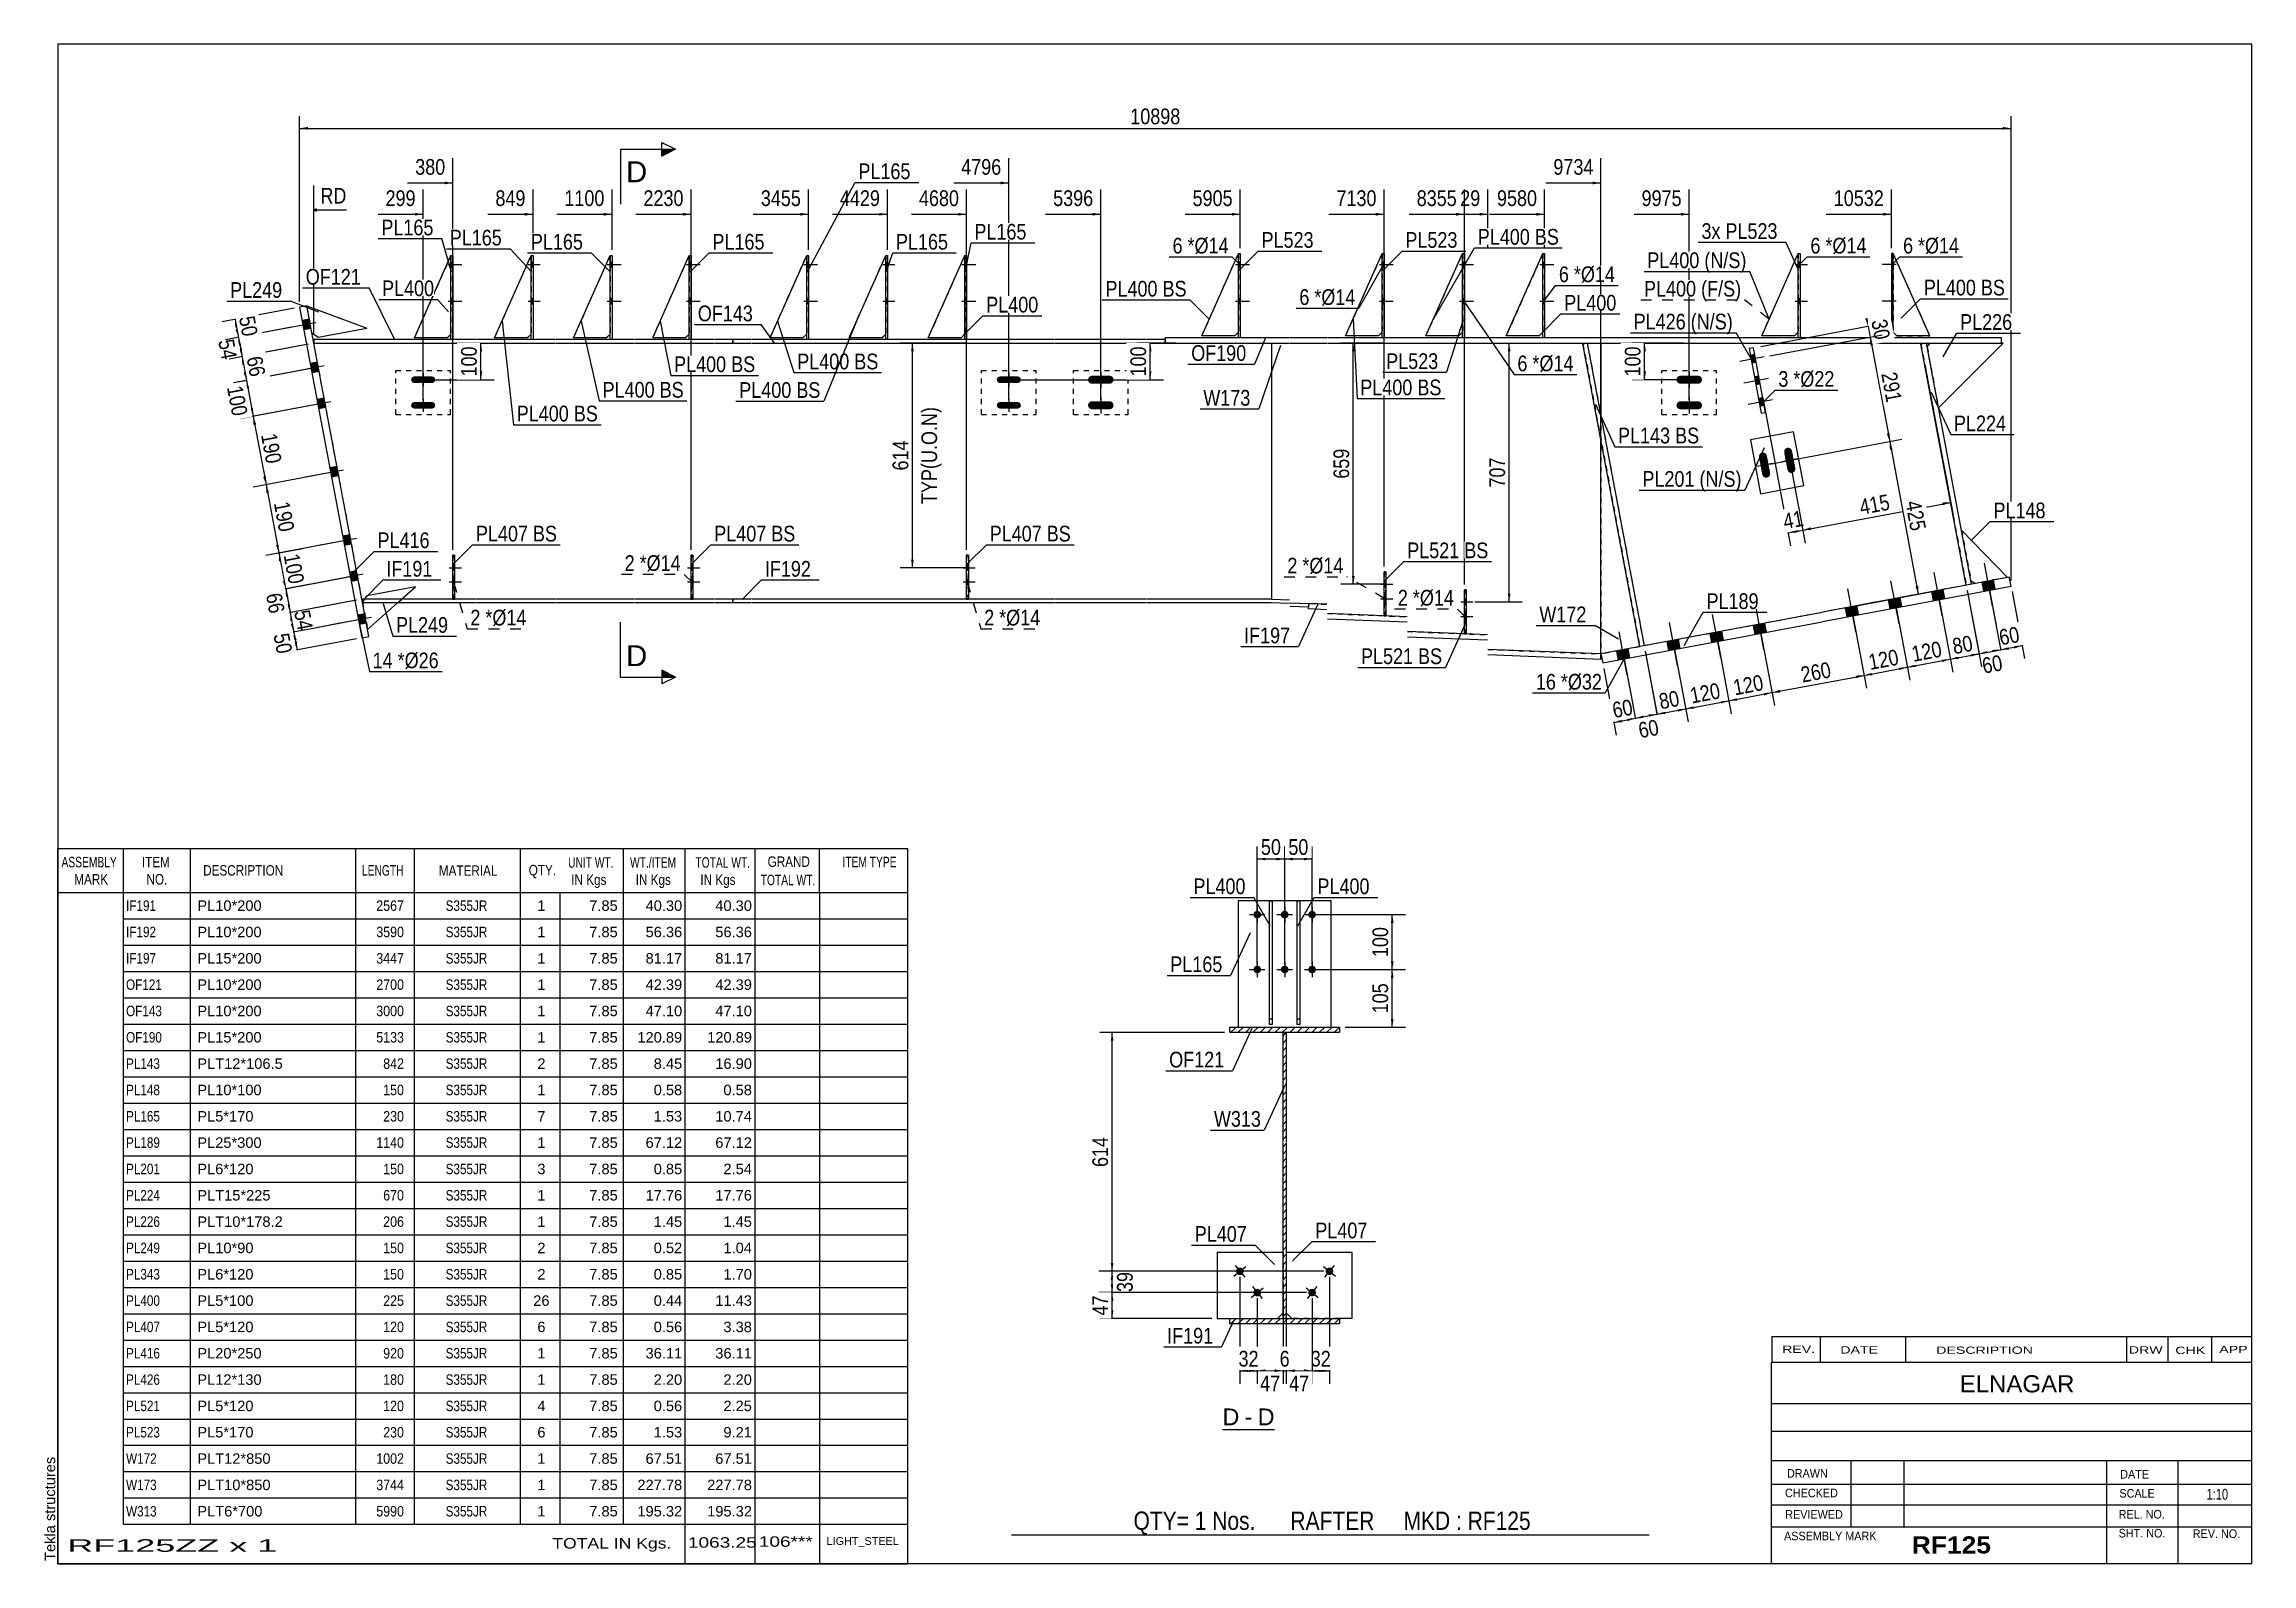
# Model space of a CAD drawing. Header units: millimetres. Extents: x -49 to 353, y -199 to 78.
import ezdxf

# ---------------------------------------------------------------- set-up
doc = ezdxf.new("R2010")
doc.units = ezdxf.units.MM
doc.linetypes.add('DXK_LINE_DOT1', pattern=[1.8814, 0.9407, -0.9407])
doc.linetypes.add('DXK_LINE_DOT2', pattern=[3.9198, 1.9599, -1.9599])
doc.styles.add('Arial', font='ARIAL.TTF', dxfattribs={"height": 0.2})
doc.styles.add('Arial Bold', font='ARIALBD.TTF', dxfattribs={"height": 0.2})
doc.styles.add('Arial Narrow', font='ARIALN.TTF', dxfattribs={"height": 0.2})

# ---------------------------------------------------------------- blocks, each defined once
blk = doc.blocks.new('Unknown-627019862-1200')
at = {"color": 5, "linetype": 'Continuous'}
for p, q in [((353.34, 77.84), (-46.66, 77.84)), ((-46.66, 77.84), (-46.66, -199.16)), ((353.34, -199.16), (353.34, 77.84)), ((-46.66, -199.16), (353.34, -199.16))]:
    blk.add_line(p, q, dxfattribs=at)
at = {"color": 174, "linetype": 'Continuous', "style": 'Arial'}
blk.add_text('Tekla structures', height=1.9102, rotation=90, dxfattribs=at).set_placement((-47.16, -198.66))
blk = doc.blocks.new('Unknown-627019862-12 - 2065')
at = {"color": 7, "linetype": 'Continuous'}
blk.add_line((165.65, -174.68), (175.15, -174.68), dxfattribs=at)
at = {"color": 0, "linetype": 'Continuous'}
blk.add_wipeout([(168.73, -173.93), (168.73, -170.73), (165.65, -170.73), (165.65, -173.93)], dxfattribs=at)
blk.add_wipeout([(171.11, -173.93), (171.11, -170.73), (169.69, -170.73), (169.69, -173.93)], dxfattribs=at)
at = {"color": 96, "linetype": 'Continuous', "style": 'Arial'}
blk.add_text('D', height=3.06, dxfattribs=at).set_placement((165.65, -173.93))
at = {"color": 0, "linetype": 'Continuous'}
blk.add_wipeout([(175.15, -173.93), (175.15, -170.73), (172.07, -170.73), (172.07, -173.93)], dxfattribs=at)
at = {"color": 96, "linetype": 'Continuous', "style": 'Arial'}
for s, p in [('-', (169.69, -173.93)), ('D', (172.07, -173.93))]:
    blk.add_text(s, height=3.06, dxfattribs=at).set_placement(p)
blk = doc.blocks.new('Part-627019862-1223 - 1220')
at = {"color": 7, "linetype": 'DXK_LINE_DOT1'}
for p, q in [((287.96, 39.67), (287.96, 25.33)), ((294.63, 24.67), (287.96, 39.67)), ((287.96, 25.33), (288.63, 24.67)), ((288.63, 24.67), (294.63, 24.67))]:
    blk.add_line(p, q, dxfattribs=at)
blk = doc.blocks.new('Part-627019862-1279 - 1220')
at = {"color": 2, "linetype": 'Continuous'}
for p, q in [((224.06, 24.33), (224.06, 39.67)), ((224.06, 39.67), (224.39, 39.67)), ((224.39, 39.67), (224.39, 24.33))]:
    blk.add_line(p, q, dxfattribs=at)
at = {"color": 7, "linetype": 'DXK_LINE_DOT1'}
blk.add_line((224.39, 24.33), (224.06, 24.33), dxfattribs=at)
blk = doc.blocks.new('Part-627019862-1224 - 1220')
at = {"color": 7, "linetype": 'DXK_LINE_DOT1'}
for p, q in [((32.96, 24.33), (39.63, 39.33)), ((39.63, 39.33), (39.63, 25)), ((38.96, 24.33), (32.96, 24.33)), ((39.63, 25), (38.96, 24.33))]:
    blk.add_line(p, q, dxfattribs=at)
blk = doc.blocks.new('Part-627019862-1282 - 1220')
at = {"color": 2, "linetype": 'Continuous'}
for p, q in [((269.8, 7.18), (261.94, 5.71)), ((261.94, 5.71), (263.78, -4.12)), ((271.65, -2.64), (269.8, 7.18)), ((263.78, -4.12), (271.65, -2.64))]:
    blk.add_line(p, q, dxfattribs=at)
blk = doc.blocks.new('Part-627019862-1225 - 1220')
at = {"color": 7, "linetype": 'DXK_LINE_DOT1'}
for p, q in [((61.78, 24.33), (68.45, 39.33)), ((68.45, 39.33), (68.45, 25)), ((67.78, 24.33), (61.78, 24.33)), ((68.45, 25), (67.78, 24.33))]:
    blk.add_line(p, q, dxfattribs=at)
blk = doc.blocks.new('Part-627019862-1226 - 1220')
at = {"color": 7, "linetype": 'DXK_LINE_DOT1'}
for p, q in [((202.76, 24.67), (209.42, 39.67)), ((209.42, 39.67), (209.42, 25.33)), ((208.76, 24.67), (202.76, 24.67)), ((209.42, 25.33), (208.76, 24.67))]:
    blk.add_line(p, q, dxfattribs=at)
blk = doc.blocks.new('Part-627019862-1227 - 1220')
at = {"color": 7, "linetype": 'DXK_LINE_DOT1'}
for p, q in [((188.12, 24.67), (194.79, 39.67)), ((194.79, 39.67), (194.79, 25.33)), ((194.12, 24.67), (188.12, 24.67)), ((194.79, 25.33), (194.12, 24.67))]:
    blk.add_line(p, q, dxfattribs=at)
blk = doc.blocks.new('Part-627019862-1228 - 1220')
at = {"color": 7, "linetype": 'DXK_LINE_DOT1'}
for p, q in [((25, 39.33), (18.34, 24.33)), ((25, 39.33), (25, 25)), ((24.33, 24.33), (18.34, 24.33)), ((25, 25), (24.99, 24.99))]:
    blk.add_line(p, q, dxfattribs=at)
at = {"color": 2, "linetype": 'Continuous'}
for p, q in [((24.34, 24.33), (24.33, 24.33)), ((24.99, 24.99), (24.34, 24.33))]:
    blk.add_line(p, q, dxfattribs=at)
blk = doc.blocks.new('Part-627019862-1286 - 1220')
at = {"color": 7, "linetype": 'DXK_LINE_DOT1'}
for p, q in [((8.87, -23.92), (9.28, -23.33)), ((8.87, -23.92), (9.8, -28.84)), ((15.25, -24), (16, -23.33))]:
    blk.add_line(p, q, dxfattribs=at)
at = {"color": 2, "linetype": 'Continuous'}
for p, q in [((8.89, -23.9), (8.87, -23.92)), ((9.28, -23.33), (9.67, -22.76)), ((18.52, -21.09), (9.67, -22.76)), ((9.8, -28.84), (15.25, -24)), ((16, -23.33), (18.52, -21.09))]:
    blk.add_line(p, q, dxfattribs=at)
blk = doc.blocks.new('Part-627019862-1229 - 1220')
at = {"color": 7, "linetype": 'DXK_LINE_DOT1'}
for p, q in [((119, -15.33), (119, -23.33)), ((119.33, -15.33), (119, -15.33)), ((119.33, -23.33), (119.33, -15.33)), ((119, -22.67), (119.33, -22.67)), ((119, -23.33), (119.33, -23.33))]:
    blk.add_line(p, q, dxfattribs=at)
blk = doc.blocks.new('Part-627019862-1230 - 1220')
at = {"color": 2, "linetype": 'Continuous'}
for p, q in [((119, -23.33), (119, -15.33)), ((119, -15.33), (119.33, -15.33)), ((119.33, -15.33), (119.33, -23.33)), ((119.33, -23.33), (119, -23.33))]:
    blk.add_line(p, q, dxfattribs=at)
blk = doc.blocks.new('Part-627019862-1280 - 1220')
at = {"color": 2, "linetype": 'Continuous'}
for p, q in [((287.96, 39.67), (287.63, 39.67)), ((287.63, 39.67), (287.63, 24.33)), ((287.96, 24.33), (287.96, 39.67))]:
    blk.add_line(p, q, dxfattribs=at)
at = {"color": 7, "linetype": 'DXK_LINE_DOT1'}
blk.add_line((287.63, 24.33), (287.96, 24.33), dxfattribs=at)
blk = doc.blocks.new('Part-627019862-1231 - 1220')
at = {"color": 2, "linetype": 'Continuous'}
for p, q in [((47.36, 24.33), (54.03, 39.33)), ((53.36, 24.33), (47.36, 24.33)), ((54.03, 25), (53.36, 24.33))]:
    blk.add_line(p, q, dxfattribs=at)
at = {"color": 7, "linetype": 'DXK_LINE_DOT1'}
blk.add_line((54.03, 39.33), (54.03, 25), dxfattribs=at)
blk = doc.blocks.new('Part-627019862-1232 - 1220')
at = {"color": 2, "linetype": 'Continuous'}
for p, q in [((83.18, 24.33), (89.85, 39.33)), ((89.18, 24.33), (83.18, 24.33)), ((89.85, 25), (89.18, 24.33))]:
    blk.add_line(p, q, dxfattribs=at)
at = {"color": 7, "linetype": 'DXK_LINE_DOT1'}
blk.add_line((89.85, 39.33), (89.85, 25), dxfattribs=at)
blk = doc.blocks.new('Part-627019862-1233 - 1220')
at = {"color": 2, "linetype": 'Continuous'}
for p, q in [((112, 24.33), (118.67, 39.33)), ((118, 24.33), (112, 24.33)), ((118.67, 25), (118, 24.33))]:
    blk.add_line(p, q, dxfattribs=at)
at = {"color": 7, "linetype": 'DXK_LINE_DOT1'}
blk.add_line((118.67, 39.33), (118.67, 25), dxfattribs=at)
blk = doc.blocks.new('Part-627019862-1234 - 1220')
at = {"color": 2, "linetype": 'Continuous'}
for p, q in [((161.9, 24.67), (168.57, 39.67)), ((167.9, 24.67), (161.9, 24.67)), ((168.57, 25.33), (167.9, 24.67))]:
    blk.add_line(p, q, dxfattribs=at)
at = {"color": 7, "linetype": 'DXK_LINE_DOT1'}
blk.add_line((168.57, 39.67), (168.57, 25.33), dxfattribs=at)
blk = doc.blocks.new('Part-627019862-1235 - 1220')
at = {"color": 7, "linetype": 'DXK_LINE_DOT1'}
for p, q in [((209.76, -21.66), (209.76, -29.66)), ((210.09, -21.66), (209.76, -21.66)), ((210.09, -29.66), (210.09, -21.66)), ((209.76, -28.99), (210.09, -28.99)), ((209.76, -29.66), (210.09, -29.66))]:
    blk.add_line(p, q, dxfattribs=at)
blk = doc.blocks.new('Part-627019862-1236 - 1220')
at = {"color": 2, "linetype": 'Continuous'}
for p, q in [((217.39, 24.67), (224.06, 39.67)), ((223.39, 24.67), (217.39, 24.67)), ((224.06, 25.33), (223.39, 24.67))]:
    blk.add_line(p, q, dxfattribs=at)
at = {"color": 7, "linetype": 'DXK_LINE_DOT1'}
blk.add_line((224.06, 39.67), (224.06, 25.33), dxfattribs=at)
blk = doc.blocks.new('Part-627019862-1237 - 1220')
at = {"color": 2, "linetype": 'Continuous'}
for p, q in [((294.63, 24.67), (287.96, 39.67)), ((288.63, 24.67), (287.96, 25.33)), ((294.63, 24.67), (288.63, 24.67))]:
    blk.add_line(p, q, dxfattribs=at)
blk = doc.blocks.new('Part-627019862-1238 - 1220')
at = {"color": 7, "linetype": 'DXK_LINE_DOT1'}
for p, q in [((195.12, -18.38), (195.12, -26.38)), ((195.46, -18.38), (195.12, -18.38)), ((195.46, -26.38), (195.46, -18.38)), ((195.12, -25.72), (195.46, -25.72)), ((195.12, -26.38), (195.46, -26.38))]:
    blk.add_line(p, q, dxfattribs=at)
blk = doc.blocks.new('Part-627019862-1239 - 1220')
at = {"color": 7, "linetype": 'DXK_LINE_DOT1'}
for p, q in [((25.33, -15.33), (25.33, -23.33)), ((25.66, -15.33), (25.33, -15.33)), ((25.66, -23.33), (25.66, -15.33)), ((25.33, -22.67), (25.66, -22.67)), ((25.33, -23.33), (25.66, -23.33))]:
    blk.add_line(p, q, dxfattribs=at)
blk = doc.blocks.new('Part-627019862-1240 - 1220')
at = {"color": 2, "linetype": 'Continuous'}
for p, q in [((32.96, 24.33), (39.63, 39.33)), ((38.96, 24.33), (32.96, 24.33)), ((39.63, 25), (38.96, 24.33))]:
    blk.add_line(p, q, dxfattribs=at)
blk = doc.blocks.new('Part-627019862-1241 - 1220')
at = {"color": 7, "linetype": 'DXK_LINE_DOT1'}
for p, q in [((68.78, -15.33), (68.78, -23.33)), ((69.11, -15.33), (68.78, -15.33)), ((69.11, -23.33), (69.11, -15.33)), ((68.78, -22.67), (69.11, -22.67)), ((68.78, -23.33), (69.11, -23.33))]:
    blk.add_line(p, q, dxfattribs=at)
blk = doc.blocks.new('Part-627019862-1242 - 1220')
at = {"color": 2, "linetype": 'Continuous'}
for p, q in [((68.78, -23.33), (68.78, -15.33)), ((68.78, -15.33), (69.11, -15.33)), ((69.11, -15.33), (69.11, -23.33)), ((69.11, -23.33), (68.78, -23.33))]:
    blk.add_line(p, q, dxfattribs=at)
blk = doc.blocks.new('Part-627019862-1243 - 1220')
at = {"color": 2, "linetype": 'Continuous'}
for p, q in [((61.78, 24.33), (68.45, 39.33)), ((67.78, 24.33), (61.78, 24.33)), ((68.45, 25), (67.78, 24.33))]:
    blk.add_line(p, q, dxfattribs=at)
blk = doc.blocks.new('Part-627019862-1244 - 1220')
at = {"color": 2, "linetype": 'Continuous'}
for p, q in [((68.45, 24), (68.45, 39.33)), ((68.45, 39.33), (68.78, 39.33)), ((68.78, 39.33), (68.78, 24))]:
    blk.add_line(p, q, dxfattribs=at)
at = {"color": 7, "linetype": 'DXK_LINE_DOT1'}
blk.add_line((68.78, 24), (68.45, 24), dxfattribs=at)
blk = doc.blocks.new('Part-627019862-1245 - 1220')
at = {"color": 2, "linetype": 'Continuous'}
for p, q in [((39.63, 24), (39.63, 39.33)), ((39.63, 39.33), (39.96, 39.33)), ((39.96, 39.33), (39.96, 24))]:
    blk.add_line(p, q, dxfattribs=at)
at = {"color": 7, "linetype": 'DXK_LINE_DOT1'}
blk.add_line((39.96, 24), (39.63, 24), dxfattribs=at)
blk = doc.blocks.new('Part-627019862-1247 - 1220')
at = {"color": 2, "linetype": 'Continuous'}
for p, q in [((97.6, 24.33), (104.27, 39.33)), ((103.6, 24.33), (97.6, 24.33)), ((104.27, 25), (103.6, 24.33))]:
    blk.add_line(p, q, dxfattribs=at)
at = {"color": 7, "linetype": 'DXK_LINE_DOT1'}
blk.add_line((104.27, 39.33), (104.27, 25), dxfattribs=at)
blk = doc.blocks.new('Part-627019862-1248 - 1220')
at = {"color": 7, "linetype": 'DXK_LINE_DOT1'}
for p, q in [((97.6, 24.33), (104.27, 39.33)), ((103.6, 24.33), (97.6, 24.33)), ((104.27, 25), (103.6, 24.33))]:
    blk.add_line(p, q, dxfattribs=at)
blk = doc.blocks.new('Bolt-627019862-1306 - 1220')
at = {"linetype": 'Continuous'}
for points in [[(287.96, 37.2), (287.96, 38.13), (287.63, 38.13), (287.63, 37.2)], [(287.96, 37.2), (287.96, 38.13), (287.63, 38.13), (287.63, 37.2)], [(287.96, 37.2), (287.96, 38.13), (287.63, 38.13), (287.63, 37.2)], [(287.96, 30.53), (287.96, 31.47), (287.63, 31.47), (287.63, 30.53)], [(287.96, 30.53), (287.96, 31.47), (287.63, 31.47), (287.63, 30.53)], [(287.96, 30.53), (287.96, 31.47), (287.63, 31.47), (287.63, 30.53)]]:
    blk.add_hatch(color=3, dxfattribs=at).paths.add_polyline_path(points)
at = {"color": 3, "linetype": 'Continuous'}
for p, q in [((288.5, 37.67), (285.96, 37.67)), ((288.5, 37.67), (285.96, 37.67)), ((288.5, 37.67), (285.96, 37.67)), ((287.96, 38.13), (287.63, 38.13)), ((287.96, 38.13), (287.63, 38.13)), ((287.96, 38.13), (287.63, 38.13)), ((287.96, 37.2), (287.63, 37.2)), ((287.96, 37.2), (287.63, 37.2)), ((287.96, 37.2), (287.63, 37.2)), ((288.49, 31), (285.96, 31)), ((288.49, 31), (285.96, 31)), ((288.49, 31), (285.96, 31)), ((287.96, 31.47), (287.63, 31.47)), ((287.96, 31.47), (287.63, 31.47)), ((287.96, 31.47), (287.63, 31.47)), ((287.96, 30.53), (287.63, 30.53)), ((287.96, 30.53), (287.63, 30.53)), ((287.96, 30.53), (287.63, 30.53))]:
    blk.add_line(p, q, dxfattribs=at)
blk = doc.blocks.new('Part-627019862-1249 - 1220')
at = {"color": 2, "linetype": 'Continuous'}
for p, q in [((209.76, -29.66), (209.76, -21.66)), ((209.76, -21.66), (210.09, -21.66)), ((210.09, -21.66), (210.09, -29.66)), ((210.09, -29.66), (209.76, -29.66))]:
    blk.add_line(p, q, dxfattribs=at)
blk = doc.blocks.new('Part-627019862-1250 - 1220')
at = {"color": 2, "linetype": 'Continuous'}
for p, q in [((202.76, 24.67), (209.42, 39.67)), ((208.76, 24.67), (202.76, 24.67)), ((209.42, 25.33), (208.76, 24.67))]:
    blk.add_line(p, q, dxfattribs=at)
blk = doc.blocks.new('Part-627019862-1251 - 1220')
at = {"color": 2, "linetype": 'Continuous'}
for p, q in [((195.12, -26.38), (195.12, -18.38)), ((195.12, -18.38), (195.46, -18.38)), ((195.46, -18.38), (195.46, -26.38)), ((195.46, -26.38), (195.12, -26.38))]:
    blk.add_line(p, q, dxfattribs=at)
blk = doc.blocks.new('Part-627019862-1252 - 1220')
at = {"color": 2, "linetype": 'Continuous'}
for p, q in [((188.12, 24.67), (194.79, 39.67)), ((194.12, 24.67), (188.12, 24.67)), ((194.79, 25.33), (194.12, 24.67))]:
    blk.add_line(p, q, dxfattribs=at)
blk = doc.blocks.new('Bolt-627019862-1310 - 1220')
at = {"linetype": 'Continuous'}
for points in [[(25.66, -18.08), (25.66, -17.15), (25.33, -17.15), (25.33, -18.08)], [(25.66, -20.67), (25.66, -19.73), (25.33, -19.73), (25.33, -20.67)]]:
    blk.add_hatch(color=3, dxfattribs=at).paths.add_polyline_path(points)
at = {"color": 3, "linetype": 'Continuous'}
for p, q in [((24.69, -17.61), (26.89, -17.61)), ((25.33, -17.15), (25.66, -17.15)), ((25.33, -18.08), (25.66, -18.08)), ((25.33, -19.73), (25.66, -19.73)), ((24.69, -20.2), (26.89, -20.2)), ((25.33, -20.67), (25.66, -20.67))]:
    blk.add_line(p, q, dxfattribs=at)
blk = doc.blocks.new('Part-627019862-1253 - 1220')
at = {"color": 2, "linetype": 'Continuous'}
for p, q in [((25.33, -23.33), (25.33, -15.33)), ((25.33, -15.33), (25.66, -15.33)), ((25.66, -15.33), (25.66, -23.33)), ((25.66, -23.33), (25.33, -23.33))]:
    blk.add_line(p, q, dxfattribs=at)
blk = doc.blocks.new('Part-627019862-1254 - 1220')
at = {"color": 2, "linetype": 'Continuous'}
for p, q in [((18.33, 24.33), (24.99, 39.33)), ((24.33, 24.33), (18.33, 24.33)), ((24.99, 25), (24.33, 24.33))]:
    blk.add_line(p, q, dxfattribs=at)
at = {"color": 7, "linetype": 'DXK_LINE_DOT1'}
blk.add_line((24.99, 39.33), (24.99, 25), dxfattribs=at)
blk = doc.blocks.new('Bolt-627019862-1304 - 1220')
at = {"linetype": 'Continuous'}
for points in [[(209.76, 37.2), (209.76, 38.13), (209.42, 38.13), (209.42, 37.2)], [(209.76, 37.2), (209.76, 38.13), (209.42, 38.13), (209.42, 37.2)], [(209.76, 37.2), (209.76, 38.13), (209.42, 38.13), (209.42, 37.2)], [(209.76, 30.53), (209.76, 31.47), (209.42, 31.47), (209.42, 30.53)], [(209.76, 30.53), (209.76, 31.47), (209.42, 31.47), (209.42, 30.53)], [(209.76, 30.53), (209.76, 31.47), (209.42, 31.47), (209.42, 30.53)]]:
    blk.add_hatch(color=3, dxfattribs=at).paths.add_polyline_path(points)
at = {"color": 3, "linetype": 'Continuous'}
for p, q in [((208.89, 37.67), (211.42, 37.67)), ((208.89, 37.67), (211.42, 37.67)), ((208.89, 37.67), (211.42, 37.67)), ((209.42, 38.13), (209.76, 38.13)), ((209.42, 38.13), (209.76, 38.13)), ((209.42, 38.13), (209.76, 38.13)), ((209.42, 37.2), (209.76, 37.2)), ((209.42, 37.2), (209.76, 37.2)), ((209.42, 37.2), (209.76, 37.2)), ((208.89, 31), (211.42, 31)), ((208.89, 31), (211.42, 31)), ((208.89, 31), (211.42, 31)), ((209.42, 31.47), (209.76, 31.47)), ((209.42, 31.47), (209.76, 31.47)), ((209.42, 31.47), (209.76, 31.47)), ((209.42, 30.53), (209.76, 30.53)), ((209.42, 30.53), (209.76, 30.53)), ((209.42, 30.53), (209.76, 30.53))]:
    blk.add_line(p, q, dxfattribs=at)
blk = doc.blocks.new('Part-627019862-1255 - 1220')
at = {"color": 2, "linetype": 'Continuous'}
for p, q in [((0, 24), (0, 23.33)), ((29.53, 24), (0, 24)), ((0, 23.33), (29.53, 23.33)), ((43.93, 24), (29.63, 24)), ((29.63, 23.33), (43.93, 23.33)), ((58.35, 24), (44.03, 24)), ((44.03, 23.33), (58.35, 23.33)), ((72.98, 24), (58.45, 24)), ((58.45, 23.33), (72.98, 23.33)), ((76.41, 24), (73.08, 24)), ((73.08, 23.33), (76.41, 23.33)), ((76.41, 23.33), (76.41, 24))]:
    blk.add_line(p, q, dxfattribs=at)
blk = doc.blocks.new('Part-627019862-1256 - 1220')
at = {"color": 2, "linetype": 'Continuous'}
for p, q in [((8.89, -24), (8.89, -23.33)), ((25.33, -23.33), (8.89, -23.33)), ((29.53, -24), (8.89, -24)), ((29.53, -23.33), (25.66, -23.33)), ((43.93, -23.33), (29.63, -23.33)), ((43.93, -24), (29.63, -24)), ((58.35, -23.33), (44.03, -23.33)), ((58.35, -24), (44.03, -24)), ((68.78, -23.33), (58.45, -23.33)), ((72.98, -24), (58.45, -24)), ((72.98, -23.33), (69.11, -23.33)), ((76.41, -23.33), (73.08, -23.33)), ((76.41, -24), (73.08, -24)), ((76.41, -24), (76.41, -23.33))]:
    blk.add_line(p, q, dxfattribs=at)
blk = doc.blocks.new('Part-627019862-1257 - 1220')
at = {"color": 2, "linetype": 'Continuous'}
for p, q in [((76.41, 24), (76.41, 23.33)), ((79.75, 24), (76.41, 24)), ((76.41, 23.33), (79.75, 23.33)), ((94.17, 24), (79.85, 24)), ((79.85, 23.33), (94.17, 23.33)), ((108.57, 24), (94.27, 24)), ((94.27, 23.33), (108.57, 23.33)), ((135.04, 24), (108.67, 24)), ((108.67, 23.33), (135.04, 23.33)), ((151.81, 24), (135.14, 24)), ((135.14, 23.33), (151.81, 23.33)), ((155.24, 24), (151.91, 24)), ((151.91, 23.33), (155.24, 23.33)), ((155.24, 23.33), (155.24, 24))]:
    blk.add_line(p, q, dxfattribs=at)
blk = doc.blocks.new('Part-627019862-1258 - 1220')
at = {"color": 2, "linetype": 'Continuous'}
for p, q in [((155.24, 24.33), (155.24, 23.33)), ((177.91, 24.33), (155.24, 24.33)), ((184.69, 24.33), (178.01, 24.33)), ((199.32, 24.33), (184.79, 24.33)), ((213.96, 24.33), (199.42, 24.33)), ((274.98, 24.33), (214.06, 24.33)), ((307.71, 24.33), (275.08, 24.33)), ((307.71, 23.33), (307.71, 24.33)), ((155.24, 23.33), (177.91, 23.33)), ((178.01, 23.33), (184.69, 23.33)), ((184.79, 23.33), (199.32, 23.33)), ((199.42, 23.33), (213.96, 23.33)), ((214.06, 23.33), (274.98, 23.33)), ((275.08, 23.33), (307.71, 23.33))]:
    blk.add_line(p, q, dxfattribs=at)
blk = doc.blocks.new('Part-627019862-1259 - 1220')
at = {"color": 2, "linetype": 'Continuous'}
blk.add_line((174.58, 23.33), (174.58, -23.33), dxfattribs=at)
at = {"color": 7, "linetype": 'DXK_LINE_DOT1'}
for p, q in [((174.58, 23.33), (177.91, 23.33)), ((178.01, 23.33), (184.69, 23.33)), ((184.79, 23.33), (199.32, 23.33)), ((199.42, 23.33), (213.96, 23.33)), ((214.06, 23.33), (234.67, 23.33)), ((234.67, 23.33), (234.67, -33.33)), ((174.58, -23.33), (177.91, -23.47)), ((178.01, -24), (184.69, -24.27)), ((184.79, -25.96), (199.32, -26.55)), ((199.42, -29.24), (213.96, -29.82)), ((214.06, -32.51), (234.67, -33.33))]:
    blk.add_line(p, q, dxfattribs=at)
blk = doc.blocks.new('Part-627019862-1260 - 1220')
at = {"color": 2, "linetype": 'Continuous'}
for p, q in [((234.67, 23.33), (234.67, 10.01)), ((292.97, 23.33), (293.01, 23.14)), ((234.67, -33.33), (234.67, 5.68))]:
    blk.add_line(p, q, dxfattribs=at)
at = {"color": 7, "linetype": 'DXK_LINE_DOT1'}
for p, q in [((234.67, 23.33), (274.98, 23.33)), ((275.08, 23.33), (292.97, 23.33)), ((293.01, 23.14), (301.26, -20.78)), ((301.26, -20.78), (275.08, -25.7)), ((274.98, -25.76), (234.67, -33.33))]:
    blk.add_line(p, q, dxfattribs=at)
blk = doc.blocks.new('Part-627019862-1261 - 1220')
at = {"color": 2, "linetype": 'Continuous'}
for p, q in [((79.75, -23.33), (76.41, -23.33)), ((76.41, -23.33), (76.41, -24)), ((79.75, -24), (76.41, -24)), ((94.17, -23.33), (79.85, -23.33)), ((94.17, -24), (79.85, -24)), ((108.57, -23.33), (94.27, -23.33)), ((108.57, -24), (94.27, -24)), ((119, -23.33), (108.67, -23.33)), ((135.04, -24), (108.67, -24)), ((135.04, -23.33), (119.33, -23.33)), ((151.81, -23.33), (135.14, -23.33)), ((151.81, -24), (135.14, -24)), ((174.58, -23.33), (151.91, -23.33)), ((174.56, -24), (151.91, -24)), ((177.91, -24.13), (174.56, -24)), ((174.58, -23.33), (177.91, -23.47)), ((178.01, -24), (181.38, -24.13)), ((181.38, -24.13), (181.36, -24.8)), ((181.36, -24.8), (178.01, -24.67))]:
    blk.add_line(p, q, dxfattribs=at)
blk = doc.blocks.new('Part-627019862-1262 - 1220')
at = {"color": 2, "linetype": 'Continuous'}
for p, q in [((181.34, -25.13), (181.38, -24.13)), ((184.69, -24.27), (181.38, -24.13)), ((184.69, -25.27), (181.34, -25.13)), ((195.12, -26.38), (184.79, -25.96)), ((199.32, -27.55), (184.79, -26.96)), ((199.32, -26.55), (195.29, -26.38)), ((209.76, -29.65), (199.42, -29.24)), ((213.96, -30.82), (199.42, -30.24)), ((213.96, -29.82), (209.92, -29.66)), ((234.67, -33.33), (214.06, -32.51)), ((234.63, -34.33), (214.06, -33.51)), ((234.63, -34.33), (234.67, -33.33))]:
    blk.add_line(p, q, dxfattribs=at)
blk = doc.blocks.new('Part-627019862-1263 - 1220')
at = {"color": 2, "linetype": 'Continuous'}
for p, q in [((293.99, 23.32), (293.01, 23.14)), ((301.26, -20.78), (293.01, 23.14)), ((302.24, -20.6), (293.99, 23.32))]:
    blk.add_line(p, q, dxfattribs=at)
at = {"color": 7, "linetype": 'DXK_LINE_DOT1'}
blk.add_line((302.24, -20.6), (301.26, -20.78), dxfattribs=at)
blk = doc.blocks.new('Part-627019862-1264 - 1220')
at = {"color": 2, "linetype": 'Continuous'}
for p, q in [((231.39, 23.19), (232.17, 23.33)), ((241.75, -32), (231.39, 23.19)), ((232.17, 23.33), (242.54, -31.86))]:
    blk.add_line(p, q, dxfattribs=at)
blk = doc.blocks.new('Part-627019862-1265 - 1220')
at = {"color": 7, "linetype": 'DXK_LINE_DOT1'}
for p, q in [((232.17, 23.33), (231.39, 23.19)), ((231.39, 23.19), (241.75, -32)), ((232.17, 23.33), (242.54, -31.86))]:
    blk.add_line(p, q, dxfattribs=at)
blk = doc.blocks.new('Part-627019862-1266 - 1220')
at = {"color": 2, "linetype": 'Continuous'}
for p, q in [((294.12, 22.68), (294.66, 23.33)), ((296.21, 11.54), (307.99, 23.33)), ((307.99, 23.33), (307.71, 23.33))]:
    blk.add_line(p, q, dxfattribs=at)
at = {"color": 7, "linetype": 'DXK_LINE_DOT1'}
for p, q in [((294.12, 22.68), (296.21, 11.54)), ((294.66, 23.33), (307.71, 23.33))]:
    blk.add_line(p, q, dxfattribs=at)
blk = doc.blocks.new('Part-627019862-1267 - 1220')
at = {"color": 2, "linetype": 'Continuous'}
for p, q in [((309.12, -19.31), (275.08, -25.7)), ((309.43, -20.94), (309.12, -19.31)), ((275.08, -27.39), (309.43, -20.94)), ((274.98, -25.76), (234.67, -33.33)), ((234.98, -34.97), (274.98, -27.46)), ((234.67, -33.33), (234.98, -34.97))]:
    blk.add_line(p, q, dxfattribs=at)
blk = doc.blocks.new('Part-627019862-1268 - 1220')
at = {"color": 2, "linetype": 'Continuous'}
for p, q in [((300.4, -10.77), (308.79, -19.37)), ((302.12, -19.94), (302.9, -20.47))]:
    blk.add_line(p, q, dxfattribs=at)
at = {"color": 7, "linetype": 'DXK_LINE_DOT1'}
for p, q in [((300.4, -10.77), (302.12, -19.94)), ((308.79, -19.37), (302.9, -20.47))]:
    blk.add_line(p, q, dxfattribs=at)
blk = doc.blocks.new('Part-627019862-1269 - 1220')
at = {"color": 7, "linetype": 'DXK_LINE_DOT1'}
for p, q in [((138.48, 10.33), (138.48, 18.33)), ((138.48, 18.33), (148.48, 18.33)), ((148.48, 10.33), (148.48, 18.33)), ((138.48, 10.33), (148.48, 10.33))]:
    blk.add_line(p, q, dxfattribs=at)
blk = doc.blocks.new('Part-627019862-1270 - 1220')
at = {"color": 7, "linetype": 'DXK_LINE_DOT1'}
for p, q in [((245.76, 10.33), (245.76, 18.33)), ((245.76, 18.33), (255.76, 18.33)), ((255.76, 10.33), (255.76, 18.33)), ((245.76, 10.33), (255.76, 10.33))]:
    blk.add_line(p, q, dxfattribs=at)
blk = doc.blocks.new('Part-627019862-1271 - 1220')
at = {"color": 7, "linetype": 'DXK_LINE_DOT1'}
for p, q in [((121.71, 10.33), (121.71, 18.33)), ((121.71, 18.33), (131.71, 18.33)), ((131.71, 10.33), (131.71, 18.33)), ((121.71, 10.33), (131.71, 10.33))]:
    blk.add_line(p, q, dxfattribs=at)
blk = doc.blocks.new('Part-627019862-1272 - 1220')
at = {"color": 7, "linetype": 'DXK_LINE_DOT1'}
for p, q in [((14.93, 10.33), (14.93, 18.33)), ((14.93, 18.33), (24.93, 18.33)), ((24.93, 10.33), (24.93, 18.33)), ((14.93, 10.33), (24.93, 10.33))]:
    blk.add_line(p, q, dxfattribs=at)
blk = doc.blocks.new('Part-627019862-1273 - 1220')
at = {"color": 2, "linetype": 'Continuous'}
for p, q in [((24.99, 24), (24.99, 39.33)), ((24.99, 39.33), (25.33, 39.33)), ((25.33, 39.33), (25.33, 24))]:
    blk.add_line(p, q, dxfattribs=at)
at = {"color": 7, "linetype": 'DXK_LINE_DOT1'}
blk.add_line((25.33, 24), (24.99, 24), dxfattribs=at)
blk = doc.blocks.new('Part-627019862-1281 - 1220')
at = {"color": 2, "linetype": 'Continuous'}
for p, q in [((168.57, 24.33), (168.57, 39.67)), ((168.57, 39.67), (168.9, 39.67)), ((168.9, 39.67), (168.9, 24.33))]:
    blk.add_line(p, q, dxfattribs=at)
at = {"color": 7, "linetype": 'DXK_LINE_DOT1'}
blk.add_line((168.9, 24.33), (168.57, 24.33), dxfattribs=at)
blk = doc.blocks.new('Part-627019862-1274 - 1220')
at = {"color": 2, "linetype": 'Continuous'}
for p, q in [((54.03, 24), (54.03, 39.33)), ((54.03, 39.33), (54.36, 39.33)), ((54.36, 39.33), (54.36, 24))]:
    blk.add_line(p, q, dxfattribs=at)
at = {"color": 7, "linetype": 'DXK_LINE_DOT1'}
blk.add_line((54.36, 24), (54.03, 24), dxfattribs=at)
blk = doc.blocks.new('Part-627019862-1275 - 1220')
at = {"color": 2, "linetype": 'Continuous'}
for p, q in [((89.85, 24), (89.85, 39.33)), ((89.85, 39.33), (90.18, 39.33)), ((90.18, 39.33), (90.18, 24))]:
    blk.add_line(p, q, dxfattribs=at)
at = {"color": 7, "linetype": 'DXK_LINE_DOT1'}
blk.add_line((90.18, 24), (89.85, 24), dxfattribs=at)
blk = doc.blocks.new('Part-627019862-1276 - 1220')
at = {"color": 2, "linetype": 'Continuous'}
for p, q in [((118.67, 24), (118.67, 39.33)), ((118.67, 39.33), (119, 39.33)), ((119, 39.33), (119, 24))]:
    blk.add_line(p, q, dxfattribs=at)
at = {"color": 7, "linetype": 'DXK_LINE_DOT1'}
blk.add_line((119, 24), (118.67, 24), dxfattribs=at)
blk = doc.blocks.new('Part-627019862-1277 - 1220')
at = {"color": 2, "linetype": 'Continuous'}
for p, q in [((194.79, 24.33), (194.79, 39.67)), ((194.79, 39.67), (195.12, 39.67)), ((195.12, 39.67), (195.12, 24.33))]:
    blk.add_line(p, q, dxfattribs=at)
at = {"color": 7, "linetype": 'DXK_LINE_DOT1'}
blk.add_line((195.12, 24.33), (194.79, 24.33), dxfattribs=at)
blk = doc.blocks.new('Part-627019862-1285 - 1220')
at = {"color": 2, "linetype": 'Continuous'}
for p, q in [((-1.28, 30.13), (9.66, 26.08)), ((-0.35, 25.22), (0.81, 24.42)), ((0.81, 24.42), (9.66, 26.08))]:
    blk.add_line(p, q, dxfattribs=at)
at = {"color": 7, "linetype": 'DXK_LINE_DOT1'}
blk.add_line((-0.35, 25.22), (-1.28, 30.13), dxfattribs=at)
blk = doc.blocks.new('Part-627019862-1278 - 1220')
at = {"color": 2, "linetype": 'Continuous'}
for p, q in [((209.42, 24.33), (209.42, 39.67)), ((209.42, 39.67), (209.76, 39.67)), ((209.76, 39.67), (209.76, 24.33))]:
    blk.add_line(p, q, dxfattribs=at)
at = {"color": 7, "linetype": 'DXK_LINE_DOT1'}
blk.add_line((209.76, 24.33), (209.42, 24.33), dxfattribs=at)
blk = doc.blocks.new('Part-627019862-1283 - 1220')
at = {"color": 2, "linetype": 'Continuous'}
for p, q in [((262.45, 22.49), (261.66, 22.34)), ((261.66, 22.34), (263.88, 10.55)), ((264.66, 10.7), (262.45, 22.49)), ((263.88, 10.55), (264.66, 10.7))]:
    blk.add_line(p, q, dxfattribs=at)
blk = doc.blocks.new('Part-627019862-1284 - 1220')
at = {"color": 2, "linetype": 'Continuous'}
for p, q in [((-1.28, 30.13), (-2.59, 29.89)), ((-2.59, 29.89), (8.73, -30.39)), ((10.04, -30.15), (-1.28, 30.13)), ((8.73, -30.39), (10.04, -30.15))]:
    blk.add_line(p, q, dxfattribs=at)
blk = doc.blocks.new('Part-627019862-1287 - 1220')
at = {"color": 7, "linetype": 'DXK_LINE_DOT1'}
for p, q in [((224.07, 39.67), (217.4, 24.67)), ((224.07, 39.67), (224.07, 25.33)), ((223.39, 24.67), (217.4, 24.67)), ((224.07, 25.33), (224.06, 25.32))]:
    blk.add_line(p, q, dxfattribs=at)
at = {"color": 2, "linetype": 'Continuous'}
for p, q in [((223.4, 24.67), (223.39, 24.67)), ((224.06, 25.32), (223.4, 24.67))]:
    blk.add_line(p, q, dxfattribs=at)
blk = doc.blocks.new('Part-627019862-1288 - 1220')
at = {"color": 7, "linetype": 'DXK_LINE_DOT1'}
for p, q in [((161.9, 24.67), (168.57, 39.67)), ((167.9, 24.67), (161.9, 24.67)), ((168.57, 25.33), (167.9, 24.67))]:
    blk.add_line(p, q, dxfattribs=at)
blk = doc.blocks.new('Part-627019862-1289 - 1220')
at = {"color": 7, "linetype": 'DXK_LINE_DOT1'}
for p, q in [((118.68, 39.33), (112.01, 24.33)), ((118.68, 39.33), (118.68, 25)), ((118, 24.33), (112.01, 24.33)), ((118.68, 25), (118.67, 24.99))]:
    blk.add_line(p, q, dxfattribs=at)
at = {"color": 2, "linetype": 'Continuous'}
for p, q in [((118.01, 24.33), (118, 24.33)), ((118.67, 24.99), (118.01, 24.33))]:
    blk.add_line(p, q, dxfattribs=at)
blk = doc.blocks.new('Part-627019862-1290 - 1220')
at = {"color": 7, "linetype": 'DXK_LINE_DOT1'}
for p, q in [((83.18, 24.33), (89.85, 39.33)), ((89.18, 24.33), (83.18, 24.33)), ((89.85, 25), (89.18, 24.33))]:
    blk.add_line(p, q, dxfattribs=at)
blk = doc.blocks.new('Part-627019862-1291 - 1220')
at = {"color": 7, "linetype": 'DXK_LINE_DOT1'}
for p, q in [((47.36, 24.33), (54.03, 39.33)), ((53.36, 24.33), (47.36, 24.33)), ((54.03, 25), (53.36, 24.33))]:
    blk.add_line(p, q, dxfattribs=at)
blk = doc.blocks.new('Part-627019862-1292 - 1220')
at = {"color": 7, "linetype": 'DXK_LINE_DOT1'}
for p, q in [((8.76, -23.33), (0, 23.33)), ((0, 23.33), (29.53, 23.33)), ((29.63, 23.33), (43.93, 23.33)), ((44.03, 23.33), (58.35, 23.33)), ((58.45, 23.33), (72.98, 23.33)), ((73.08, 23.33), (79.75, 23.33)), ((79.85, 23.33), (94.17, 23.33)), ((94.27, 23.33), (108.57, 23.33)), ((108.67, 23.33), (135.04, 23.33)), ((135.14, 23.33), (151.81, 23.33)), ((151.91, 23.33), (174.58, 23.33)), ((174.58, 23.33), (174.58, -23.33)), ((25.33, -23.33), (8.89, -23.33)), ((29.53, -23.33), (25.66, -23.33)), ((43.93, -23.33), (29.63, -23.33)), ((58.35, -23.33), (44.03, -23.33)), ((68.78, -23.33), (58.45, -23.33)), ((72.98, -23.33), (69.11, -23.33)), ((79.75, -23.33), (73.08, -23.33)), ((94.17, -23.33), (79.85, -23.33)), ((108.57, -23.33), (94.27, -23.33)), ((119, -23.33), (108.67, -23.33)), ((135.04, -23.33), (119.33, -23.33)), ((151.81, -23.33), (135.14, -23.33)), ((174.58, -23.33), (151.91, -23.33))]:
    blk.add_line(p, q, dxfattribs=at)
at = {"color": 2, "linetype": 'Continuous'}
blk.add_line((8.89, -23.33), (8.76, -23.33), dxfattribs=at)
blk = doc.blocks.new('Bolt-627019862-1293 - 1220')
at = {"linetype": 'Continuous'}
for points in [[(22.09, 16.44), (22.13, 16.67), (22.09, 16.9), (21.96, 17.09), (21.76, 17.22), (21.53, 17.27), (18.33, 17.27), (18.1, 17.22), (17.91, 17.09), (17.78, 16.9), (17.73, 16.67), (17.78, 16.44), (17.91, 16.24), (18.1, 16.11), (18.33, 16.07), (21.53, 16.07), (21.76, 16.11), (21.96, 16.24)], [(22.09, 11.77), (22.13, 12), (22.09, 12.23), (21.96, 12.43), (21.76, 12.56), (21.53, 12.6), (18.33, 12.6), (18.1, 12.56), (17.91, 12.43), (17.78, 12.23), (17.73, 12), (17.78, 11.77), (17.91, 11.58), (18.1, 11.45), (18.33, 11.4), (21.53, 11.4), (21.76, 11.45), (21.96, 11.58)]]:
    blk.add_hatch(color=3, dxfattribs=at).paths.add_polyline_path(points)
at = {"color": 3, "linetype": 'Continuous'}
for p, q in [((18.73, 16.67), (21.13, 16.67)), ((19.93, 17.87), (19.93, 15.47)), ((19.93, 13.2), (19.93, 10.8)), ((18.73, 12), (21.13, 12))]:
    blk.add_line(p, q, dxfattribs=at)
blk = doc.blocks.new('Bolt-627019862-1294 - 1220')
at = {"linetype": 'Continuous'}
for points in [[(145.75, 16.39), (145.81, 16.67), (145.75, 16.95), (145.6, 17.19), (145.36, 17.35), (145.08, 17.4), (141.88, 17.4), (141.6, 17.35), (141.36, 17.19), (141.2, 16.95), (141.14, 16.67), (141.2, 16.39), (141.36, 16.15), (141.6, 15.99), (141.88, 15.93), (145.08, 15.93), (145.36, 15.99), (145.6, 16.15)], [(145.75, 11.72), (145.81, 12), (145.75, 12.28), (145.6, 12.52), (145.36, 12.68), (145.08, 12.73), (141.88, 12.73), (141.6, 12.68), (141.36, 12.52), (141.2, 12.28), (141.14, 12), (141.2, 11.72), (141.36, 11.48), (141.6, 11.32), (141.88, 11.27), (145.08, 11.27), (145.36, 11.32), (145.6, 11.48)]]:
    blk.add_hatch(color=3, dxfattribs=at).paths.add_polyline_path(points)
at = {"color": 3, "linetype": 'Continuous'}
for p, q in [((142.01, 16.67), (144.94, 16.67)), ((143.48, 18.13), (143.48, 15.2)), ((143.48, 13.47), (143.48, 10.53)), ((142.01, 12), (144.94, 12))]:
    blk.add_line(p, q, dxfattribs=at)
blk = doc.blocks.new('Bolt-627019862-1295 - 1220')
at = {"linetype": 'Continuous'}
for points in [[(128.86, 16.44), (128.91, 16.67), (128.86, 16.9), (128.73, 17.09), (128.54, 17.22), (128.31, 17.27), (125.11, 17.27), (124.88, 17.22), (124.69, 17.09), (124.56, 16.9), (124.51, 16.67), (124.56, 16.44), (124.69, 16.24), (124.88, 16.11), (125.11, 16.07), (128.31, 16.07), (128.54, 16.11), (128.73, 16.24)], [(128.86, 11.77), (128.91, 12), (128.86, 12.23), (128.73, 12.43), (128.54, 12.56), (128.31, 12.6), (125.11, 12.6), (124.88, 12.56), (124.69, 12.43), (124.56, 12.23), (124.51, 12), (124.56, 11.77), (124.69, 11.58), (124.88, 11.45), (125.11, 11.4), (128.31, 11.4), (128.54, 11.45), (128.73, 11.58)]]:
    blk.add_hatch(color=3, dxfattribs=at).paths.add_polyline_path(points)
at = {"color": 3, "linetype": 'Continuous'}
for p, q in [((125.51, 16.67), (127.91, 16.67)), ((126.71, 17.87), (126.71, 15.47)), ((126.71, 13.2), (126.71, 10.8)), ((125.51, 12), (127.91, 12))]:
    blk.add_line(p, q, dxfattribs=at)
blk = doc.blocks.new('Bolt-627019862-1296 - 1220')
at = {"linetype": 'Continuous'}
for points in [[(253.04, 16.39), (253.09, 16.67), (253.04, 16.95), (252.88, 17.19), (252.64, 17.35), (252.36, 17.4), (249.16, 17.4), (248.88, 17.35), (248.64, 17.19), (248.48, 16.95), (248.43, 16.67), (248.48, 16.39), (248.64, 16.15), (248.88, 15.99), (249.16, 15.93), (252.36, 15.93), (252.64, 15.99), (252.88, 16.15)], [(253.04, 11.72), (253.09, 12), (253.04, 12.28), (252.88, 12.52), (252.64, 12.68), (252.36, 12.73), (249.16, 12.73), (248.88, 12.68), (248.64, 12.52), (248.48, 12.28), (248.43, 12), (248.48, 11.72), (248.64, 11.48), (248.88, 11.32), (249.16, 11.27), (252.36, 11.27), (252.64, 11.32), (252.88, 11.48)]]:
    blk.add_hatch(color=3, dxfattribs=at).paths.add_polyline_path(points)
at = {"color": 3, "linetype": 'Continuous'}
for p, q in [((249.29, 16.67), (252.23, 16.67)), ((250.76, 18.13), (250.76, 15.2)), ((250.76, 13.47), (250.76, 10.53)), ((249.29, 12), (252.23, 12))]:
    blk.add_line(p, q, dxfattribs=at)
blk = doc.blocks.new('Bolt-627019862-1297 - 1220')
at = {"linetype": 'Continuous'}
for points in [[(269.2, 4.14), (268.94, 4.25), (268.65, 4.26), (268.39, 4.15), (268.18, 3.95), (268.07, 3.69), (268.07, 3.4), (268.66, 0.25), (268.77, -0.01), (268.97, -0.22), (269.23, -0.33), (269.52, -0.33), (269.78, -0.22), (269.99, -0.02), (270.1, 0.24), (270.1, 0.53), (269.51, 3.67), (269.4, 3.94)], [(264.62, 3.28), (264.35, 3.39), (264.07, 3.39), (263.8, 3.29), (263.6, 3.09), (263.48, 2.82), (263.48, 2.54), (264.07, -0.61), (264.18, -0.87), (264.38, -1.08), (264.64, -1.19), (264.93, -1.19), (265.19, -1.09), (265.4, -0.89), (265.51, -0.62), (265.51, -0.34), (264.92, 2.81), (264.82, 3.07)]]:
    blk.add_hatch(color=3, dxfattribs=at).paths.add_polyline_path(points)
at = {"color": 3, "linetype": 'Continuous'}
for p, q in [((265.94, 1.37), (263.06, 0.83)), ((264.77, -0.34), (264.23, 2.54)), ((270.53, 2.23), (267.64, 1.69)), ((269.36, 0.52), (268.81, 3.4))]:
    blk.add_line(p, q, dxfattribs=at)
blk = doc.blocks.new('Bolt-627019862-1298 - 1220')
at = {"linetype": 'Continuous'}
for points in [[(306.24, -19.85), (304.14, -20.24), (304.45, -21.88), (306.55, -21.49)], [(306.24, -19.85), (304.14, -20.24), (304.45, -21.88), (306.55, -21.49)], [(289.2, -23.05), (287.11, -23.44), (287.41, -25.08), (289.51, -24.68)], [(289.2, -23.05), (287.11, -23.44), (287.41, -25.08), (289.51, -24.68)], [(297.07, -21.57), (294.97, -21.96), (295.28, -23.6), (297.37, -23.21)], [(297.07, -21.57), (294.97, -21.96), (295.28, -23.6), (297.37, -23.21)], [(264.55, -27.72), (262.46, -28.12), (262.76, -29.75), (264.86, -29.36)], [(264.55, -27.72), (262.46, -28.12), (262.76, -29.75), (264.86, -29.36)], [(281.34, -24.52), (279.24, -24.92), (279.55, -26.55), (281.65, -26.16)], [(281.34, -24.52), (279.24, -24.92), (279.55, -26.55), (281.65, -26.16)], [(248.83, -30.68), (246.73, -31.07), (247.04, -32.71), (249.13, -32.31)], [(248.83, -30.68), (246.73, -31.07), (247.04, -32.71), (249.13, -32.31)], [(256.69, -29.2), (254.59, -29.59), (254.9, -31.23), (257, -30.84)], [(256.69, -29.2), (254.59, -29.59), (254.9, -31.23), (257, -30.84)], [(239.65, -32.4), (237.56, -32.79), (237.86, -34.43), (239.96, -34.04)], [(239.65, -32.4), (237.56, -32.79), (237.86, -34.43), (239.96, -34.04)]]:
    blk.add_hatch(color=3, dxfattribs=at).paths.add_polyline_path(points)
at = {"color": 3, "linetype": 'Continuous'}
for p, q in [((289.01, -27.81), (287.54, -19.97)), ((289.01, -27.81), (287.54, -19.97)), ((296.88, -26.34), (295.4, -18.49)), ((296.88, -26.34), (295.4, -18.49)), ((306.05, -24.61), (304.58, -16.77)), ((306.05, -24.61), (304.58, -16.77)), ((306.55, -21.49), (306.24, -19.85)), ((306.55, -21.49), (306.24, -19.85)), ((281.15, -29.29), (279.68, -21.44)), ((281.15, -29.29), (279.68, -21.44)), ((287.41, -25.08), (287.11, -23.44)), ((287.41, -25.08), (287.11, -23.44)), ((289.51, -24.68), (289.2, -23.05)), ((289.51, -24.68), (289.2, -23.05)), ((295.28, -23.6), (294.97, -21.96)), ((295.28, -23.6), (294.97, -21.96)), ((297.37, -23.21), (297.07, -21.57)), ((297.37, -23.21), (297.07, -21.57)), ((304.45, -21.88), (304.14, -20.24)), ((304.45, -21.88), (304.14, -20.24)), ((248.64, -35.44), (247.16, -27.6)), ((248.64, -35.44), (247.16, -27.6)), ((256.5, -33.97), (255.03, -26.12)), ((256.5, -33.97), (255.03, -26.12)), ((262.76, -29.75), (262.46, -28.12)), ((262.76, -29.75), (262.46, -28.12)), ((264.36, -32.49), (262.89, -24.64)), ((264.36, -32.49), (262.89, -24.64)), ((264.86, -29.36), (264.55, -27.72)), ((264.86, -29.36), (264.55, -27.72)), ((279.55, -26.55), (279.24, -24.92)), ((279.55, -26.55), (279.24, -24.92)), ((281.65, -26.16), (281.34, -24.52)), ((281.65, -26.16), (281.34, -24.52)), ((239.46, -37.17), (237.99, -29.32)), ((239.46, -37.17), (237.99, -29.32)), ((247.04, -32.71), (246.73, -31.07)), ((247.04, -32.71), (246.73, -31.07)), ((249.13, -32.31), (248.83, -30.68)), ((249.13, -32.31), (248.83, -30.68)), ((254.9, -31.23), (254.59, -29.59)), ((254.9, -31.23), (254.59, -29.59)), ((257, -30.84), (256.69, -29.2)), ((257, -30.84), (256.69, -29.2)), ((237.86, -34.43), (237.56, -32.79)), ((237.86, -34.43), (237.56, -32.79)), ((239.96, -34.04), (239.65, -32.4)), ((239.96, -34.04), (239.65, -32.4))]:
    blk.add_line(p, q, dxfattribs=at)
blk = doc.blocks.new('Bolt-627019862-1299 - 1220')
at = {"linetype": 'Continuous'}
for points in [[(25.33, 37.2), (25.33, 38.13), (24.99, 38.13), (24.99, 37.2)], [(25.33, 37.2), (25.33, 38.13), (24.99, 38.13), (24.99, 37.2)], [(25.33, 37.2), (25.33, 38.13), (24.99, 38.13), (24.99, 37.2)], [(25.33, 30.53), (25.33, 31.47), (24.99, 31.47), (24.99, 30.53)], [(25.33, 30.53), (25.33, 31.47), (24.99, 31.47), (24.99, 30.53)], [(25.33, 30.53), (25.33, 31.47), (24.99, 31.47), (24.99, 30.53)]]:
    blk.add_hatch(color=3, dxfattribs=at).paths.add_polyline_path(points)
at = {"color": 3, "linetype": 'Continuous'}
for p, q in [((24.46, 37.67), (26.99, 37.67)), ((24.46, 37.67), (26.99, 37.67)), ((24.46, 37.67), (26.99, 37.67)), ((24.99, 38.13), (25.33, 38.13)), ((24.99, 38.13), (25.33, 38.13)), ((24.99, 38.13), (25.33, 38.13)), ((24.99, 37.2), (25.33, 37.2)), ((24.99, 37.2), (25.33, 37.2)), ((24.99, 37.2), (25.33, 37.2)), ((24.46, 31), (26.99, 31)), ((24.46, 31), (26.99, 31)), ((24.46, 31), (26.99, 31)), ((24.99, 31.47), (25.33, 31.47)), ((24.99, 31.47), (25.33, 31.47)), ((24.99, 31.47), (25.33, 31.47)), ((24.99, 30.53), (25.33, 30.53)), ((24.99, 30.53), (25.33, 30.53)), ((24.99, 30.53), (25.33, 30.53))]:
    blk.add_line(p, q, dxfattribs=at)
blk = doc.blocks.new('Bolt-627019862-1300 - 1220')
at = {"linetype": 'Continuous'}
for points in [[(54.36, 37.2), (54.36, 38.13), (54.03, 38.13), (54.03, 37.2)], [(54.36, 37.2), (54.36, 38.13), (54.03, 38.13), (54.03, 37.2)], [(54.36, 37.2), (54.36, 38.13), (54.03, 38.13), (54.03, 37.2)], [(54.36, 30.53), (54.36, 31.47), (54.03, 31.47), (54.03, 30.53)], [(54.36, 30.53), (54.36, 31.47), (54.03, 31.47), (54.03, 30.53)], [(54.36, 30.53), (54.36, 31.47), (54.03, 31.47), (54.03, 30.53)]]:
    blk.add_hatch(color=3, dxfattribs=at).paths.add_polyline_path(points)
at = {"color": 3, "linetype": 'Continuous'}
for p, q in [((53.49, 37.67), (56.03, 37.67)), ((53.49, 37.67), (56.03, 37.67)), ((53.49, 37.67), (56.03, 37.67)), ((54.03, 38.13), (54.36, 38.13)), ((54.03, 38.13), (54.36, 38.13)), ((54.03, 38.13), (54.36, 38.13)), ((54.03, 37.2), (54.36, 37.2)), ((54.03, 37.2), (54.36, 37.2)), ((54.03, 37.2), (54.36, 37.2)), ((53.49, 31), (56.03, 31)), ((53.49, 31), (56.03, 31)), ((53.49, 31), (56.03, 31)), ((54.03, 31.47), (54.36, 31.47)), ((54.03, 31.47), (54.36, 31.47)), ((54.03, 31.47), (54.36, 31.47)), ((54.03, 30.53), (54.36, 30.53)), ((54.03, 30.53), (54.36, 30.53)), ((54.03, 30.53), (54.36, 30.53))]:
    blk.add_line(p, q, dxfattribs=at)
blk = doc.blocks.new('Bolt-627019862-1301 - 1220')
at = {"linetype": 'Continuous'}
for points in [[(90.18, 37.2), (90.18, 38.13), (89.85, 38.13), (89.85, 37.2)], [(90.18, 37.2), (90.18, 38.13), (89.85, 38.13), (89.85, 37.2)], [(90.18, 37.2), (90.18, 38.13), (89.85, 38.13), (89.85, 37.2)], [(90.18, 30.53), (90.18, 31.47), (89.85, 31.47), (89.85, 30.53)], [(90.18, 30.53), (90.18, 31.47), (89.85, 31.47), (89.85, 30.53)], [(90.18, 30.53), (90.18, 31.47), (89.85, 31.47), (89.85, 30.53)]]:
    blk.add_hatch(color=3, dxfattribs=at).paths.add_polyline_path(points)
at = {"color": 3, "linetype": 'Continuous'}
for p, q in [((89.31, 37.67), (91.85, 37.67)), ((89.31, 37.67), (91.85, 37.67)), ((89.31, 37.67), (91.85, 37.67)), ((89.85, 38.13), (90.18, 38.13)), ((89.85, 38.13), (90.18, 38.13)), ((89.85, 38.13), (90.18, 38.13)), ((89.85, 37.2), (90.18, 37.2)), ((89.85, 37.2), (90.18, 37.2)), ((89.85, 37.2), (90.18, 37.2)), ((89.31, 31), (91.85, 31)), ((89.31, 31), (91.85, 31)), ((89.31, 31), (91.85, 31)), ((89.85, 31.47), (90.18, 31.47)), ((89.85, 31.47), (90.18, 31.47)), ((89.85, 31.47), (90.18, 31.47)), ((89.85, 30.53), (90.18, 30.53)), ((89.85, 30.53), (90.18, 30.53)), ((89.85, 30.53), (90.18, 30.53))]:
    blk.add_line(p, q, dxfattribs=at)
blk = doc.blocks.new('Bolt-627019862-1302 - 1220')
at = {"linetype": 'Continuous'}
for points in [[(119, 37.2), (119, 38.13), (118.67, 38.13), (118.67, 37.2)], [(119, 37.2), (119, 38.13), (118.67, 38.13), (118.67, 37.2)], [(119, 37.2), (119, 38.13), (118.67, 38.13), (118.67, 37.2)], [(119, 30.53), (119, 31.47), (118.67, 31.47), (118.67, 30.53)], [(119, 30.53), (119, 31.47), (118.67, 31.47), (118.67, 30.53)], [(119, 30.53), (119, 31.47), (118.67, 31.47), (118.67, 30.53)]]:
    blk.add_hatch(color=3, dxfattribs=at).paths.add_polyline_path(points)
at = {"color": 3, "linetype": 'Continuous'}
for p, q in [((118.13, 37.67), (120.67, 37.67)), ((118.13, 37.67), (120.67, 37.67)), ((118.13, 37.67), (120.67, 37.67)), ((118.67, 38.13), (119, 38.13)), ((118.67, 38.13), (119, 38.13)), ((118.67, 38.13), (119, 38.13)), ((118.67, 37.2), (119, 37.2)), ((118.67, 37.2), (119, 37.2)), ((118.67, 37.2), (119, 37.2)), ((118.13, 31), (120.67, 31)), ((118.13, 31), (120.67, 31)), ((118.13, 31), (120.67, 31)), ((118.67, 31.47), (119, 31.47)), ((118.67, 31.47), (119, 31.47)), ((118.67, 31.47), (119, 31.47)), ((118.67, 30.53), (119, 30.53)), ((118.67, 30.53), (119, 30.53)), ((118.67, 30.53), (119, 30.53))]:
    blk.add_line(p, q, dxfattribs=at)
blk = doc.blocks.new('Bolt-627019862-1303 - 1220')
at = {"linetype": 'Continuous'}
for points in [[(195.12, 37.2), (195.12, 38.13), (194.79, 38.13), (194.79, 37.2)], [(195.12, 37.2), (195.12, 38.13), (194.79, 38.13), (194.79, 37.2)], [(195.12, 37.2), (195.12, 38.13), (194.79, 38.13), (194.79, 37.2)], [(195.12, 30.53), (195.12, 31.47), (194.79, 31.47), (194.79, 30.53)], [(195.12, 30.53), (195.12, 31.47), (194.79, 31.47), (194.79, 30.53)], [(195.12, 30.53), (195.12, 31.47), (194.79, 31.47), (194.79, 30.53)]]:
    blk.add_hatch(color=3, dxfattribs=at).paths.add_polyline_path(points)
at = {"color": 3, "linetype": 'Continuous'}
for p, q in [((194.26, 37.67), (196.79, 37.67)), ((194.26, 37.67), (196.79, 37.67)), ((194.26, 37.67), (196.79, 37.67)), ((194.79, 38.13), (195.12, 38.13)), ((194.79, 38.13), (195.12, 38.13)), ((194.79, 38.13), (195.12, 38.13)), ((194.79, 37.2), (195.12, 37.2)), ((194.79, 37.2), (195.12, 37.2)), ((194.79, 37.2), (195.12, 37.2)), ((194.26, 31), (196.79, 31)), ((194.26, 31), (196.79, 31)), ((194.26, 31), (196.79, 31)), ((194.79, 31.47), (195.12, 31.47)), ((194.79, 31.47), (195.12, 31.47)), ((194.79, 31.47), (195.12, 31.47)), ((194.79, 30.53), (195.12, 30.53)), ((194.79, 30.53), (195.12, 30.53)), ((194.79, 30.53), (195.12, 30.53))]:
    blk.add_line(p, q, dxfattribs=at)
blk = doc.blocks.new('Bolt-627019862-1305 - 1220')
at = {"linetype": 'Continuous'}
for points in [[(224.39, 37.2), (224.39, 38.13), (224.06, 38.13), (224.06, 37.2)], [(224.39, 37.2), (224.39, 38.13), (224.06, 38.13), (224.06, 37.2)], [(224.39, 37.2), (224.39, 38.13), (224.06, 38.13), (224.06, 37.2)], [(224.39, 30.53), (224.39, 31.47), (224.06, 31.47), (224.06, 30.53)], [(224.39, 30.53), (224.39, 31.47), (224.06, 31.47), (224.06, 30.53)], [(224.39, 30.53), (224.39, 31.47), (224.06, 31.47), (224.06, 30.53)]]:
    blk.add_hatch(color=3, dxfattribs=at).paths.add_polyline_path(points)
at = {"color": 3, "linetype": 'Continuous'}
for p, q in [((223.52, 37.67), (226.06, 37.67)), ((223.52, 37.67), (226.06, 37.67)), ((223.52, 37.67), (226.06, 37.67)), ((224.06, 38.13), (224.39, 38.13)), ((224.06, 38.13), (224.39, 38.13)), ((224.06, 38.13), (224.39, 38.13)), ((224.06, 37.2), (224.39, 37.2)), ((224.06, 37.2), (224.39, 37.2)), ((224.06, 37.2), (224.39, 37.2)), ((223.52, 31), (226.06, 31)), ((223.52, 31), (226.06, 31)), ((223.52, 31), (226.06, 31)), ((224.06, 31.47), (224.39, 31.47)), ((224.06, 31.47), (224.39, 31.47)), ((224.06, 31.47), (224.39, 31.47)), ((224.06, 30.53), (224.39, 30.53)), ((224.06, 30.53), (224.39, 30.53)), ((224.06, 30.53), (224.39, 30.53))]:
    blk.add_line(p, q, dxfattribs=at)
blk = doc.blocks.new('Bolt-627019862-1307 - 1220')
at = {"linetype": 'Continuous'}
for points in [[(168.9, 37.2), (168.9, 38.13), (168.57, 38.13), (168.57, 37.2)], [(168.9, 37.2), (168.9, 38.13), (168.57, 38.13), (168.57, 37.2)], [(168.9, 37.2), (168.9, 38.13), (168.57, 38.13), (168.57, 37.2)], [(168.9, 30.53), (168.9, 31.47), (168.57, 31.47), (168.57, 30.53)], [(168.9, 30.53), (168.9, 31.47), (168.57, 31.47), (168.57, 30.53)], [(168.9, 30.53), (168.9, 31.47), (168.57, 31.47), (168.57, 30.53)]]:
    blk.add_hatch(color=3, dxfattribs=at).paths.add_polyline_path(points)
at = {"color": 3, "linetype": 'Continuous'}
for p, q in [((168.04, 37.67), (170.57, 37.67)), ((168.04, 37.67), (170.57, 37.67)), ((168.04, 37.67), (170.57, 37.67)), ((168.57, 38.13), (168.9, 38.13)), ((168.57, 38.13), (168.9, 38.13)), ((168.57, 38.13), (168.9, 38.13)), ((168.57, 37.2), (168.9, 37.2)), ((168.57, 37.2), (168.9, 37.2)), ((168.57, 37.2), (168.9, 37.2)), ((168.04, 31), (170.57, 31)), ((168.04, 31), (170.57, 31)), ((168.04, 31), (170.57, 31)), ((168.57, 31.47), (168.9, 31.47)), ((168.57, 31.47), (168.9, 31.47)), ((168.57, 31.47), (168.9, 31.47)), ((168.57, 30.53), (168.9, 30.53)), ((168.57, 30.53), (168.9, 30.53)), ((168.57, 30.53), (168.9, 30.53))]:
    blk.add_line(p, q, dxfattribs=at)
blk = doc.blocks.new('Bolt-627019862-1308 - 1220')
at = {"linetype": 'Continuous'}
for points in [[(262.95, 19.8), (262.68, 21.25), (261.9, 21.1), (262.17, 19.66)], [(263.69, 15.87), (263.42, 17.31), (262.63, 17.17), (262.9, 15.73)], [(264.43, 11.94), (264.16, 13.38), (263.37, 13.24), (263.64, 11.79)]]:
    blk.add_hatch(color=3, dxfattribs=at).paths.add_polyline_path(points)
at = {"color": 3, "linetype": 'Continuous'}
for p, q in [((264.45, 20.83), (260, 20)), ((262.68, 21.25), (261.9, 21.1)), ((265.19, 16.9), (260.74, 16.06)), ((262.95, 19.8), (262.17, 19.66)), ((263.42, 17.31), (262.63, 17.17)), ((265.93, 12.97), (261.48, 12.13)), ((263.69, 15.87), (262.9, 15.73)), ((264.16, 13.38), (263.37, 13.24)), ((264.43, 11.94), (263.64, 11.79))]:
    blk.add_line(p, q, dxfattribs=at)
blk = doc.blocks.new('Bolt-627019862-1309 - 1220')
at = {"linetype": 'Continuous'}
for points in [[(-2.13, 27.46), (-1.81, 25.76), (-0.5, 26), (-0.82, 27.71)], [(-2.13, 27.46), (-1.81, 25.76), (-0.5, 26), (-0.82, 27.71)], [(-0.66, 19.6), (-0.34, 17.9), (0.98, 18.14), (0.66, 19.84)], [(-0.66, 19.6), (-0.34, 17.9), (0.98, 18.14), (0.66, 19.84)], [(0.58, 13.05), (0.9, 11.34), (2.21, 11.59), (1.89, 13.29)], [(0.58, 13.05), (0.9, 11.34), (2.21, 11.59), (1.89, 13.29)], [(2.91, 0.6), (3.23, -1.11), (4.54, -0.86), (4.22, 0.84)], [(2.91, 0.6), (3.23, -1.11), (4.54, -0.86), (4.22, 0.84)], [(5.25, -11.85), (5.57, -13.56), (6.88, -13.31), (6.56, -11.61)], [(5.25, -11.85), (5.57, -13.56), (6.88, -13.31), (6.56, -11.61)], [(6.48, -18.4), (6.8, -20.11), (8.11, -19.86), (7.79, -18.16)], [(6.48, -18.4), (6.8, -20.11), (8.11, -19.86), (7.79, -18.16)], [(7.96, -26.27), (8.28, -27.97), (9.59, -27.72), (9.27, -26.02)], [(7.96, -26.27), (8.28, -27.97), (9.59, -27.72), (9.27, -26.02)]]:
    blk.add_hatch(color=3, dxfattribs=at).paths.add_polyline_path(points)
at = {"color": 3, "linetype": 'Continuous'}
for p, q in [((0.38, 27.05), (-6.56, 25.75)), ((0.38, 27.05), (-6.56, 25.75)), ((-0.82, 27.71), (-2.13, 27.46)), ((-0.82, 27.71), (-2.13, 27.46)), ((-0.5, 26), (-1.81, 25.76)), ((-0.5, 26), (-1.81, 25.76)), ((1.86, 19.19), (-5.08, 17.89)), ((1.86, 19.19), (-5.08, 17.89)), ((0.66, 19.84), (-0.66, 19.6)), ((0.66, 19.84), (-0.66, 19.6)), ((0.98, 18.14), (-0.34, 17.9)), ((0.98, 18.14), (-0.34, 17.9)), ((3.09, 12.64), (-3.85, 11.33)), ((3.09, 12.64), (-3.85, 11.33)), ((1.89, 13.29), (0.58, 13.05)), ((1.89, 13.29), (0.58, 13.05)), ((2.21, 11.59), (0.9, 11.34)), ((2.21, 11.59), (0.9, 11.34)), ((5.43, 0.19), (-1.51, -1.12)), ((5.43, 0.19), (-1.51, -1.12)), ((4.22, 0.84), (2.91, 0.6)), ((4.22, 0.84), (2.91, 0.6)), ((4.54, -0.86), (3.23, -1.11)), ((4.54, -0.86), (3.23, -1.11)), ((6.56, -11.61), (5.25, -11.85)), ((6.56, -11.61), (5.25, -11.85)), ((7.76, -12.26), (0.82, -13.56)), ((7.76, -12.26), (0.82, -13.56)), ((6.88, -13.31), (5.57, -13.56)), ((6.88, -13.31), (5.57, -13.56)), ((8.99, -18.81), (2.06, -20.12)), ((8.99, -18.81), (2.06, -20.12)), ((7.79, -18.16), (6.48, -18.4)), ((7.79, -18.16), (6.48, -18.4)), ((8.11, -19.86), (6.8, -20.11)), ((8.11, -19.86), (6.8, -20.11)), ((10.47, -26.68), (3.53, -27.98)), ((10.47, -26.68), (3.53, -27.98)), ((9.27, -26.02), (7.96, -26.27)), ((9.27, -26.02), (7.96, -26.27)), ((9.59, -27.72), (8.28, -27.97)), ((9.59, -27.72), (8.28, -27.97))]:
    blk.add_line(p, q, dxfattribs=at)
blk = doc.blocks.new('Bolt-627019862-1311 - 1220')
at = {"linetype": 'Continuous'}
for points in [[(195.46, -21.07), (195.46, -20.14), (195.12, -20.14), (195.12, -21.07)], [(195.46, -23.72), (195.46, -22.78), (195.12, -22.78), (195.12, -23.72)]]:
    blk.add_hatch(color=3, dxfattribs=at).paths.add_polyline_path(points)
at = {"color": 3, "linetype": 'Continuous'}
for p, q in [((194.49, -20.6), (196.69, -20.6)), ((194.49, -23.25), (196.69, -23.25)), ((195.12, -20.14), (195.46, -20.14)), ((195.12, -21.07), (195.46, -21.07)), ((195.12, -22.78), (195.46, -22.78)), ((195.12, -23.72), (195.46, -23.72))]:
    blk.add_line(p, q, dxfattribs=at)
blk = doc.blocks.new('Bolt-627019862-1312 - 1220')
at = {"linetype": 'Continuous'}
for points in [[(210.09, -24.29), (210.09, -23.35), (209.76, -23.35), (209.76, -24.29)], [(210.09, -26.99), (210.09, -26.06), (209.76, -26.06), (209.76, -26.99)]]:
    blk.add_hatch(color=3, dxfattribs=at).paths.add_polyline_path(points)
at = {"color": 3, "linetype": 'Continuous'}
for p, q in [((209.12, -23.82), (211.32, -23.82)), ((209.76, -23.35), (210.09, -23.35)), ((209.12, -26.52), (211.32, -26.52)), ((209.76, -24.29), (210.09, -24.29)), ((209.76, -26.06), (210.09, -26.06)), ((209.76, -26.99), (210.09, -26.99))]:
    blk.add_line(p, q, dxfattribs=at)
blk = doc.blocks.new('Bolt-627019862-1313 - 1220')
at = {"linetype": 'Continuous'}
for points in [[(104.6, 37.2), (104.6, 38.13), (104.27, 38.13), (104.27, 37.2)], [(104.6, 37.2), (104.6, 38.13), (104.27, 38.13), (104.27, 37.2)], [(104.6, 37.2), (104.6, 38.13), (104.27, 38.13), (104.27, 37.2)], [(104.6, 30.53), (104.6, 31.47), (104.27, 31.47), (104.27, 30.53)], [(104.6, 30.53), (104.6, 31.47), (104.27, 31.47), (104.27, 30.53)], [(104.6, 30.53), (104.6, 31.47), (104.27, 31.47), (104.27, 30.53)]]:
    blk.add_hatch(color=3, dxfattribs=at).paths.add_polyline_path(points)
at = {"color": 3, "linetype": 'Continuous'}
for p, q in [((103.73, 37.67), (105.93, 37.67)), ((103.73, 37.67), (105.93, 37.67)), ((103.73, 37.67), (105.93, 37.67)), ((104.27, 38.13), (104.6, 38.13)), ((104.27, 38.13), (104.6, 38.13)), ((104.27, 38.13), (104.6, 38.13)), ((104.27, 37.2), (104.6, 37.2)), ((104.27, 37.2), (104.6, 37.2)), ((104.27, 37.2), (104.6, 37.2)), ((103.73, 31), (105.93, 31)), ((103.73, 31), (105.93, 31)), ((103.73, 31), (105.93, 31)), ((104.27, 31.47), (104.6, 31.47)), ((104.27, 31.47), (104.6, 31.47)), ((104.27, 31.47), (104.6, 31.47)), ((104.27, 30.53), (104.6, 30.53)), ((104.27, 30.53), (104.6, 30.53)), ((104.27, 30.53), (104.6, 30.53))]:
    blk.add_line(p, q, dxfattribs=at)
blk = doc.blocks.new('Bolt-627019862-1314 - 1220')
at = {"linetype": 'Continuous'}
for points in [[(270.97, 37.2), (270.97, 38.13), (270.63, 38.13), (270.63, 37.2)], [(270.97, 37.2), (270.97, 38.13), (270.63, 38.13), (270.63, 37.2)], [(270.97, 37.2), (270.97, 38.13), (270.63, 38.13), (270.63, 37.2)], [(270.97, 30.53), (270.97, 31.47), (270.63, 31.47), (270.63, 30.53)], [(270.97, 30.53), (270.97, 31.47), (270.63, 31.47), (270.63, 30.53)], [(270.97, 30.53), (270.97, 31.47), (270.63, 31.47), (270.63, 30.53)]]:
    blk.add_hatch(color=3, dxfattribs=at).paths.add_polyline_path(points)
at = {"color": 3, "linetype": 'Continuous'}
for p, q in [((270.1, 37.67), (272.3, 37.67)), ((270.1, 37.67), (272.3, 37.67)), ((270.1, 37.67), (272.3, 37.67)), ((270.63, 38.13), (270.97, 38.13)), ((270.63, 38.13), (270.97, 38.13)), ((270.63, 38.13), (270.97, 38.13)), ((270.63, 37.2), (270.97, 37.2)), ((270.63, 37.2), (270.97, 37.2)), ((270.63, 37.2), (270.97, 37.2)), ((270.1, 31), (272.3, 31)), ((270.1, 31), (272.3, 31)), ((270.1, 31), (272.3, 31)), ((270.63, 31.47), (270.97, 31.47)), ((270.63, 31.47), (270.97, 31.47)), ((270.63, 31.47), (270.97, 31.47)), ((270.63, 30.53), (270.97, 30.53)), ((270.63, 30.53), (270.97, 30.53)), ((270.63, 30.53), (270.97, 30.53))]:
    blk.add_line(p, q, dxfattribs=at)
blk = doc.blocks.new('Bolt-627019862-1315 - 1220')
at = {"linetype": 'Continuous'}
for points in [[(39.96, 37.2), (39.96, 38.13), (39.63, 38.13), (39.63, 37.2)], [(39.96, 37.2), (39.96, 38.13), (39.63, 38.13), (39.63, 37.2)], [(39.96, 37.2), (39.96, 38.13), (39.63, 38.13), (39.63, 37.2)], [(39.96, 30.53), (39.96, 31.47), (39.63, 31.47), (39.63, 30.53)], [(39.96, 30.53), (39.96, 31.47), (39.63, 31.47), (39.63, 30.53)], [(39.96, 30.53), (39.96, 31.47), (39.63, 31.47), (39.63, 30.53)]]:
    blk.add_hatch(color=3, dxfattribs=at).paths.add_polyline_path(points)
at = {"color": 3, "linetype": 'Continuous'}
for p, q in [((39.09, 37.67), (41.29, 37.67)), ((39.09, 37.67), (41.29, 37.67)), ((39.09, 37.67), (41.29, 37.67)), ((39.63, 38.13), (39.96, 38.13)), ((39.63, 38.13), (39.96, 38.13)), ((39.63, 38.13), (39.96, 38.13)), ((39.63, 37.2), (39.96, 37.2)), ((39.63, 37.2), (39.96, 37.2)), ((39.63, 37.2), (39.96, 37.2)), ((39.09, 31), (41.29, 31)), ((39.09, 31), (41.29, 31)), ((39.09, 31), (41.29, 31)), ((39.63, 31.47), (39.96, 31.47)), ((39.63, 31.47), (39.96, 31.47)), ((39.63, 31.47), (39.96, 31.47)), ((39.63, 30.53), (39.96, 30.53)), ((39.63, 30.53), (39.96, 30.53)), ((39.63, 30.53), (39.96, 30.53))]:
    blk.add_line(p, q, dxfattribs=at)
blk = doc.blocks.new('Bolt-627019862-1316 - 1220')
at = {"linetype": 'Continuous'}
for points in [[(68.78, 37.2), (68.78, 38.13), (68.45, 38.13), (68.45, 37.2)], [(68.78, 37.2), (68.78, 38.13), (68.45, 38.13), (68.45, 37.2)], [(68.78, 37.2), (68.78, 38.13), (68.45, 38.13), (68.45, 37.2)], [(68.78, 30.53), (68.78, 31.47), (68.45, 31.47), (68.45, 30.53)], [(68.78, 30.53), (68.78, 31.47), (68.45, 31.47), (68.45, 30.53)], [(68.78, 30.53), (68.78, 31.47), (68.45, 31.47), (68.45, 30.53)]]:
    blk.add_hatch(color=3, dxfattribs=at).paths.add_polyline_path(points)
at = {"color": 3, "linetype": 'Continuous'}
for p, q in [((67.91, 37.67), (70.45, 37.67)), ((67.91, 37.67), (70.45, 37.67)), ((67.91, 37.67), (70.45, 37.67)), ((68.45, 38.13), (68.78, 38.13)), ((68.45, 38.13), (68.78, 38.13)), ((68.45, 38.13), (68.78, 38.13)), ((68.45, 37.2), (68.78, 37.2)), ((68.45, 37.2), (68.78, 37.2)), ((68.45, 37.2), (68.78, 37.2)), ((67.91, 31), (70.45, 31)), ((67.91, 31), (70.45, 31)), ((67.91, 31), (70.45, 31)), ((68.45, 31.47), (68.78, 31.47)), ((68.45, 31.47), (68.78, 31.47)), ((68.45, 31.47), (68.78, 31.47)), ((68.45, 30.53), (68.78, 30.53)), ((68.45, 30.53), (68.78, 30.53)), ((68.45, 30.53), (68.78, 30.53))]:
    blk.add_line(p, q, dxfattribs=at)
blk = doc.blocks.new('Bolt-627019862-1317 - 1220')
at = {"linetype": 'Continuous'}
for points in [[(69.11, -18.08), (69.11, -17.15), (68.78, -17.15), (68.78, -18.08)], [(69.11, -20.67), (69.11, -19.73), (68.78, -19.73), (68.78, -20.67)]]:
    blk.add_hatch(color=3, dxfattribs=at).paths.add_polyline_path(points)
at = {"color": 3, "linetype": 'Continuous'}
for p, q in [((68.15, -17.61), (70.35, -17.61)), ((68.78, -17.15), (69.11, -17.15)), ((68.78, -18.08), (69.11, -18.08)), ((68.78, -19.73), (69.11, -19.73)), ((68.15, -20.2), (70.35, -20.2)), ((68.78, -20.67), (69.11, -20.67))]:
    blk.add_line(p, q, dxfattribs=at)
blk = doc.blocks.new('Bolt-627019862-1318 - 1220')
at = {"color": 3, "linetype": 'DXK_LINE_DOT2'}
for p, q in [((68.15, -17.61), (70.35, -17.61)), ((68.78, -17.15), (69.11, -17.15)), ((68.78, -18.08), (69.11, -18.08)), ((68.78, -19.73), (69.11, -19.73)), ((68.15, -20.2), (70.35, -20.2)), ((68.78, -20.67), (69.11, -20.67))]:
    blk.add_line(p, q, dxfattribs=at)
blk = doc.blocks.new('Bolt-627019862-1319 - 1220')
at = {"color": 3, "linetype": 'DXK_LINE_DOT2'}
for p, q in [((24.69, -17.61), (26.89, -17.61)), ((25.33, -17.15), (25.66, -17.15)), ((25.33, -18.08), (25.66, -18.08)), ((25.33, -19.73), (25.66, -19.73)), ((24.69, -20.2), (26.89, -20.2)), ((25.33, -20.67), (25.66, -20.67))]:
    blk.add_line(p, q, dxfattribs=at)
blk = doc.blocks.new('Bolt-627019862-1320 - 1220')
at = {"color": 3, "linetype": 'DXK_LINE_DOT2'}
for p, q in [((194.49, -20.6), (196.69, -20.6)), ((194.49, -23.25), (196.69, -23.25)), ((195.12, -20.14), (195.46, -20.14)), ((195.12, -21.07), (195.46, -21.07)), ((195.12, -22.78), (195.46, -22.78)), ((195.12, -23.72), (195.46, -23.72))]:
    blk.add_line(p, q, dxfattribs=at)
blk = doc.blocks.new('Bolt-627019862-1321 - 1220')
at = {"color": 3, "linetype": 'DXK_LINE_DOT2'}
for p, q in [((209.12, -23.82), (211.32, -23.82)), ((209.76, -23.35), (210.09, -23.35)), ((209.12, -26.52), (211.32, -26.52)), ((209.76, -24.29), (210.09, -24.29)), ((209.76, -26.06), (210.09, -26.06)), ((209.76, -26.99), (210.09, -26.99))]:
    blk.add_line(p, q, dxfattribs=at)
blk = doc.blocks.new('Bolt-627019862-1322 - 1220')
at = {"linetype": 'Continuous'}
for points in [[(119.33, -18.08), (119.33, -17.15), (119, -17.15), (119, -18.08)], [(119.33, -20.67), (119.33, -19.73), (119, -19.73), (119, -20.67)]]:
    blk.add_hatch(color=3, dxfattribs=at).paths.add_polyline_path(points)
at = {"color": 3, "linetype": 'Continuous'}
for p, q in [((118.37, -17.61), (120.57, -17.61)), ((119, -17.15), (119.33, -17.15)), ((119, -18.08), (119.33, -18.08)), ((119, -19.73), (119.33, -19.73)), ((118.37, -20.2), (120.57, -20.2)), ((119, -20.67), (119.33, -20.67))]:
    blk.add_line(p, q, dxfattribs=at)
blk = doc.blocks.new('Bolt-627019862-1323 - 1220')
at = {"color": 3, "linetype": 'DXK_LINE_DOT2'}
for p, q in [((118.37, -17.61), (120.57, -17.61)), ((119, -17.15), (119.33, -17.15)), ((119, -18.08), (119.33, -18.08)), ((119, -19.73), (119.33, -19.73)), ((118.37, -20.2), (120.57, -20.2)), ((119, -20.67), (119.33, -20.67))]:
    blk.add_line(p, q, dxfattribs=at)
blk = doc.blocks.new('Part-627019862-1338 - 1220')
at = {"color": 2, "linetype": 'Continuous'}
for p, q in [((270.63, 24.33), (270.63, 39.67)), ((270.63, 39.67), (270.97, 39.67)), ((270.97, 39.67), (270.97, 24.33))]:
    blk.add_line(p, q, dxfattribs=at)
at = {"color": 7, "linetype": 'DXK_LINE_DOT1'}
blk.add_line((270.97, 24.33), (270.63, 24.33), dxfattribs=at)
blk = doc.blocks.new('Part-627019862-1339 - 1220')
at = {"color": 2, "linetype": 'Continuous'}
for p, q in [((104.27, 24), (104.27, 39.33)), ((104.27, 39.33), (104.6, 39.33)), ((104.6, 39.33), (104.6, 24))]:
    blk.add_line(p, q, dxfattribs=at)
at = {"color": 7, "linetype": 'DXK_LINE_DOT1'}
blk.add_line((104.6, 24), (104.27, 24), dxfattribs=at)
blk = doc.blocks.new('Part-627019862-1340 - 1220')
at = {"color": 2, "linetype": 'Continuous'}
for p, q in [((263.97, 24.67), (270.63, 39.67)), ((269.97, 24.67), (263.97, 24.67)), ((270.63, 25.33), (269.97, 24.67))]:
    blk.add_line(p, q, dxfattribs=at)
at = {"color": 7, "linetype": 'DXK_LINE_DOT1'}
blk.add_line((270.63, 39.67), (270.63, 25.33), dxfattribs=at)
blk = doc.blocks.new('Part-627019862-6349 - 1220')
at = {"color": 7, "linetype": 'DXK_LINE_DOT1'}
for p, q in [((263.97, 24.67), (270.63, 39.67)), ((269.97, 24.67), (263.97, 24.67)), ((270.63, 25.33), (269.97, 24.67))]:
    blk.add_line(p, q, dxfattribs=at)
blk = doc.blocks.new('Part-627019862-2093 - 2065')
at = {"color": 2, "linetype": 'Continuous'}
for p, q in [((168.5, -78.35), (168.5, -101.35)), ((185.5, -78.35), (168.5, -78.35)), ((185.5, -101.35), (185.5, -78.35))]:
    blk.add_line(p, q, dxfattribs=at)
at = {"color": 7, "linetype": 'DXK_LINE_DOT1'}
blk.add_line((168.5, -101.35), (185.5, -101.35), dxfattribs=at)
blk = doc.blocks.new('Part-627019862-2115 - 2065')
at = {"color": 2, "linetype": 'Continuous'}
for p, q in [((179.25, -100.85), (179.25, -78.35)), ((179.25, -78.35), (179.75, -78.35)), ((179.75, -78.35), (179.75, -100.85)), ((179.75, -100.85), (179.25, -100.85))]:
    blk.add_line(p, q, dxfattribs=at)
at = {"color": 7, "linetype": 'DXK_LINE_DOT1'}
blk.add_line((179.25, -99.85), (179.75, -99.85), dxfattribs=at)
blk = doc.blocks.new('Part-627019862-2137 - 2065')
at = {"color": 2, "linetype": 'Continuous'}
for p, q in [((189.3, -142.45), (177.3, -142.45)), ((189.3, -154.45), (189.3, -142.45)), ((177.3, -153.45), (178.3, -154.45)), ((189.3, -154.45), (187, -154.45))]:
    blk.add_line(p, q, dxfattribs=at)
at = {"color": 7, "linetype": 'DXK_LINE_DOT1'}
for p, q in [((177.3, -142.45), (177.3, -153.45)), ((187, -154.45), (178.3, -154.45))]:
    blk.add_line(p, q, dxfattribs=at)
blk = doc.blocks.new('Part-627019862-2142 - 2065')
at = {"color": 2, "linetype": 'Continuous'}
for p, q in [((176.7, -142.45), (164.7, -142.45)), ((164.7, -142.45), (164.7, -154.45)), ((164.7, -154.45), (167, -154.45)), ((176.7, -153.45), (175.7, -154.45))]:
    blk.add_line(p, q, dxfattribs=at)
at = {"color": 7, "linetype": 'DXK_LINE_DOT1'}
for p, q in [((176.7, -142.45), (176.7, -153.45)), ((167, -154.45), (175.7, -154.45))]:
    blk.add_line(p, q, dxfattribs=at)
blk = doc.blocks.new('Part-627019862-2162 - 2065')
at = {"color": 2, "linetype": 'Continuous'}
for p, q in [((174.25, -100.85), (174.25, -78.35)), ((174.25, -78.35), (174.75, -78.35)), ((174.75, -78.35), (174.75, -100.85)), ((174.75, -100.85), (174.25, -100.85))]:
    blk.add_line(p, q, dxfattribs=at)
at = {"color": 7, "linetype": 'DXK_LINE_DOT1'}
blk.add_line((174.25, -99.85), (174.75, -99.85), dxfattribs=at)
blk = doc.blocks.new('Part-627019862-2185 - 2065')
at = {"linetype": 'Continuous'}
h = blk.add_hatch(dxfattribs=at)
h.set_pattern_fill('', scale=0.3, style=0, pattern_type=0)
h.set_pattern_definition([(45, (177.298, -102.3467), (-0.67352, 0.67352), [])])
h.paths.add_polyline_path([(177.3, -154.45), (177.3, -102.35), (176.7, -102.35), (176.7, -154.45)])
at = {"color": 2, "linetype": 'Continuous'}
for p, q in [((176.7, -122.35), (176.7, -102.35)), ((176.7, -102.35), (177.3, -102.35)), ((177.3, -102.35), (177.3, -122.35)), ((176.7, -154.45), (176.7, -122.45)), ((177.3, -122.45), (177.3, -154.45)), ((177.3, -154.45), (176.7, -154.45))]:
    blk.add_line(p, q, dxfattribs=at)
blk = doc.blocks.new('Bolt-627019862-2209 - 2065')
at = {"linetype": 'Continuous'}
for points in [[(172.7, -80.85, -1), (171.3, -80.85, -1)], [(177.7, -80.85, -1), (176.3, -80.85, -1)], [(182.7, -80.85, -1), (181.3, -80.85, -1)], [(172.7, -90.85, -1), (171.3, -90.85, -1)], [(177.7, -90.85, -1), (176.3, -90.85, -1)], [(182.7, -90.85, -1), (181.3, -90.85, -1)]]:
    blk.add_hatch(color=3, dxfattribs=at).paths.add_polyline_path(points)
at = {"color": 3, "linetype": 'Continuous'}
for p, q in [((172, -79.45), (172, -82.25)), ((177, -79.45), (177, -82.25)), ((182, -79.45), (182, -82.25)), ((170.6, -80.85), (173.4, -80.85)), ((175.6, -80.85), (178.4, -80.85)), ((180.6, -80.85), (183.4, -80.85)), ((170.6, -90.85), (173.4, -90.85)), ((172, -89.45), (172, -92.25)), ((175.6, -90.85), (178.4, -90.85)), ((177, -89.45), (177, -92.25)), ((180.6, -90.85), (183.4, -90.85)), ((182, -89.45), (182, -92.25))]:
    blk.add_line(p, q, dxfattribs=at)
blk = doc.blocks.new('Bolt-627019862-2210 - 2065')
at = {"linetype": 'Continuous'}
for points in [[(185.7, -146.31, -1), (184.61, -145.43, -1)], [(182.54, -150.19, -1), (181.46, -149.3, -1)]]:
    blk.add_hatch(color=3, dxfattribs=at).paths.add_polyline_path(points)
at = {"color": 3, "linetype": 'Continuous'}
for p, q in [((186.04, -144.78), (184.27, -146.95)), ((180.91, -148.86), (183.08, -150.63)), ((182.88, -148.66), (181.11, -150.83)), ((184.07, -144.98), (186.24, -146.75))]:
    blk.add_line(p, q, dxfattribs=at)
blk = doc.blocks.new('Bolt-627019862-2211 - 2065')
at = {"linetype": 'Continuous'}
for points in [[(169.38, -145.43, -1), (168.3, -146.31, -1)], [(172.54, -149.3, -1), (171.46, -150.19, -1)]]:
    blk.add_hatch(color=3, dxfattribs=at).paths.add_polyline_path(points)
at = {"color": 3, "linetype": 'Continuous'}
for p, q in [((167.96, -144.78), (169.73, -146.95)), ((167.76, -146.75), (169.93, -144.98)), ((170.91, -150.63), (173.08, -148.86)), ((171.11, -148.66), (172.88, -150.83))]:
    blk.add_line(p, q, dxfattribs=at)
blk = doc.blocks.new('Part-627019862-2238 - 2065')
at = {"linetype": 'Continuous'}
h = blk.add_hatch(dxfattribs=at)
h.set_pattern_fill('', scale=0.3, style=0, pattern_type=0)
h.set_pattern_definition([(45, (186.998, -101.3467), (-0.67352, 0.67352), [])])
h.paths.add_polyline_path([(187, -102.35), (187, -101.35), (167, -101.35), (167, -102.35)])
at = {"color": 2, "linetype": 'Continuous'}
for p, q in [((167, -102.35), (167, -101.35)), ((167, -101.35), (187, -101.35)), ((187, -102.35), (167, -102.35)), ((187, -101.35), (187, -102.35))]:
    blk.add_line(p, q, dxfattribs=at)
blk = doc.blocks.new('Part-627019862-2260 - 2065')
at = {"linetype": 'Continuous'}
h = blk.add_hatch(dxfattribs=at)
h.set_pattern_fill('', scale=0.3, style=0, pattern_type=0)
h.set_pattern_definition([(45, (186.998, -154.4467), (-0.67352, 0.67352), [])])
h.paths.add_polyline_path([(187, -155.45), (187, -154.45), (167, -154.45), (167, -155.45)])
at = {"color": 2, "linetype": 'Continuous'}
for p, q in [((167, -155.45), (167, -154.45)), ((167, -154.45), (187, -154.45)), ((187, -155.45), (167, -155.45)), ((187, -154.45), (187, -155.45))]:
    blk.add_line(p, q, dxfattribs=at)
blk = doc.blocks.new('StraightDimension-627019862-1372 - 1220')
at = {"linetype": 'Continuous'}
for points in [[(-1.09, 62.24), (-2.59, 62.49), (-1.09, 62.74)], [(307.93, 62.74), (309.43, 62.49), (307.93, 62.24)]]:
    blk.add_hatch(color=7, dxfattribs=at).paths.add_polyline_path(points)
at = {"color": 7, "linetype": 'Continuous'}
for p, q in [((-2.59, 30.89), (-2.59, 64.74)), ((309.43, -19.94), (309.43, 64.74)), ((-2.59, 62.49), (309.43, 62.49))]:
    blk.add_line(p, q, dxfattribs=at)
at = {"color": 0}
blk.add_wipeout([(158.59, 62.64), (158.59, 66.84), (148.25, 66.84), (148.25, 62.64)], dxfattribs=at)
at = {"color": 3, "style": 'Arial Narrow'}
blk.add_text('10898', height=2.863, dxfattribs=at).set_placement((148.85, 63.24))
blk = doc.blocks.new('StraightDimension-627019862-1666 - 1220')
at = {"linetype": 'Continuous'}
for points in [[(292.04, -35.72), (290.52, -35.75), (291.95, -35.23)], [(296.84, -34.31), (298.36, -34.28), (296.93, -34.8)]]:
    blk.add_hatch(color=7, dxfattribs=at).paths.add_polyline_path(points)
at = {"color": 7, "linetype": 'Continuous'}
for p, q in [((296.19, -22.75), (298.8, -36.63)), ((288.35, -24.22), (290.96, -38.11)), ((290.52, -35.75), (298.36, -34.28))]:
    blk.add_line(p, q, dxfattribs=at)
at = {"color": 0}
blk.add_wipeout([(297.7, -34.25), (296.92, -30.12), (290.35, -31.35), (291.13, -35.48)], dxfattribs=at)
at = {"color": 3, "style": 'Arial Narrow'}
blk.add_text('120', height=2.863, rotation=10.6341, dxfattribs=at).set_placement((291.61, -34.78))
blk = doc.blocks.new('StraightDimension-627019862-5187 - 1220')
at = {"linetype": 'Continuous'}
blk.add_hatch(color=7, dxfattribs=at).paths.add_polyline_path([(18.43, 47.08), (19.93, 46.83), (18.43, 46.58)])
at = {"color": 7, "linetype": 'Continuous'}
for p, q in [((19.93, 13), (19.93, 51.33)), ((11.7, 46.83), (19.93, 46.83))]:
    blk.add_line(p, q, dxfattribs=at)
at = {"color": 0, "linetype": 'Continuous'}
blk.add_wipeout([(6.53, 48.18), (6.53, 52.38), (0.59, 52.38), (0.59, 48.18)], dxfattribs=at)
at = {"color": 7, "linetype": 'Continuous'}
for p, q in [((0, 25), (0, 52.08)), ((0.5, 47.83), (0, 47.58)), ((0.5, 47.33), (0, 47.58)), ((5.93, 47.58), (0, 47.58))]:
    blk.add_line(p, q, dxfattribs=at)
at = {"color": 3, "linetype": 'Continuous', "style": 'Arial Narrow'}
blk.add_text('RD', height=2.863, dxfattribs=at).set_placement((1.19, 48.78))
at = {"color": 0}
blk.add_wipeout([(19.16, 47.73), (19.16, 51.93), (12.47, 51.93), (12.47, 47.73)], dxfattribs=at)
at = {"color": 3, "style": 'Arial Narrow'}
blk.add_text('299', height=2.863, dxfattribs=at).set_placement((13.07, 48.33))
blk = doc.blocks.new('StraightDimension-627019862-1766 - 1220')
at = {"linetype": 'Continuous'}
for points in [[(-13.73, 22.88), (-13.76, 24.4), (-13.23, 22.97)], [(-13.13, 22.39), (-13.1, 20.87), (-13.62, 22.3)]]:
    blk.add_hatch(color=7, dxfattribs=at).paths.add_polyline_path(points)
at = {"color": 7, "linetype": 'Continuous'}
for p, q in [((-4.07, 26.22), (-15.97, 23.98)), ((-13.76, 24.4), (-13.1, 20.87)), ((-0.98, 23.15), (-15.31, 20.46))]:
    blk.add_line(p, q, dxfattribs=at)
at = {"color": 0}
blk.add_wipeout([(-17.25, 19.45), (-13.13, 20.22), (-14.02, 24.99), (-18.15, 24.22)], dxfattribs=at)
at = {"color": 3, "style": 'Arial Narrow'}
blk.add_text('54', height=2.863, rotation=-79.3661, dxfattribs=at).set_placement((-17.45, 23.74))
blk = doc.blocks.new('StraightDimension-627019862-7518 - 1220')
at = {"linetype": 'Continuous'}
for points in [[(283.33, 27.94), (283.36, 26.42), (282.84, 27.85)], [(283.76, 22.93), (283.73, 24.45), (284.25, 23.02)]]:
    blk.add_hatch(color=7, dxfattribs=at).paths.add_polyline_path(points)
at = {"color": 7, "linetype": 'Continuous'}
for p, q in [((263.82, 22.75), (285.57, 26.83)), ((265.44, 21.02), (285.94, 24.87)), ((283.36, 26.42), (283.73, 24.45))]:
    blk.add_line(p, q, dxfattribs=at)
at = {"color": 0}
blk.add_wipeout([(284.14, 23.08), (288.27, 23.85), (287.37, 28.62), (283.24, 27.85)], dxfattribs=at)
at = {"color": 3, "style": 'Arial Narrow'}
blk.add_text('30', height=2.863, rotation=-79.3661, dxfattribs=at).set_placement((283.94, 27.37))
blk = doc.blocks.new('StraightDimension-627019862-1698 - 1220')
at = {"linetype": 'Continuous'}
for points in [[(246.4, -44.29), (244.88, -44.32), (246.31, -43.8)], [(248.6, -43.37), (250.12, -43.33), (248.69, -43.86)]]:
    blk.add_hatch(color=7, dxfattribs=at).paths.add_polyline_path(points)
at = {"color": 7, "linetype": 'Continuous'}
for p, q in [((247.96, -31.86), (250.56, -45.69)), ((242.72, -32.84), (245.32, -46.68)), ((244.88, -44.32), (250.12, -43.33))]:
    blk.add_line(p, q, dxfattribs=at)
at = {"color": 0}
blk.add_wipeout([(249.86, -43.23), (249.08, -39.1), (244.31, -40), (245.08, -44.13)], dxfattribs=at)
at = {"color": 3, "style": 'Arial Narrow'}
blk.add_text('80', height=2.863, rotation=10.6341, dxfattribs=at).set_placement((245.56, -43.43))
blk = doc.blocks.new('StraightDimension-627019862-1718 - 1220')
at = {"linetype": 'Continuous'}
for points in [[(217.68, 21.83), (217.93, 23.33), (218.18, 21.83)], [(218.18, -22.32), (217.93, -23.82), (217.68, -22.32)]]:
    blk.add_hatch(color=7, dxfattribs=at).paths.add_polyline_path(points)
at = {"color": 7, "linetype": 'Continuous'}
for p, q in [((211.7, 23.33), (220.33, 23.33)), ((217.93, -23.82), (217.93, 23.33)), ((211.7, -23.82), (220.33, -23.82))]:
    blk.add_line(p, q, dxfattribs=at)
at = {"color": 0}
blk.add_wipeout([(217.78, 3.1), (213.58, 3.1), (213.58, -3.59), (217.78, -3.59)], dxfattribs=at)
at = {"color": 3, "style": 'Arial Narrow'}
blk.add_text('707', height=2.863, rotation=90.0002, dxfattribs=at).set_placement((217.18, -2.99))
blk = doc.blocks.new('StraightDimension-627019862-1714 - 1220')
at = {"linetype": 'Continuous'}
for points in [[(289, -35.78), (290.52, -35.75), (289.09, -36.27)], [(284.16, -37.2), (282.64, -37.23), (284.07, -36.7)]]:
    blk.add_hatch(color=7, dxfattribs=at).paths.add_polyline_path(points)
at = {"color": 7, "linetype": 'Continuous'}
for p, q in [((280.48, -25.7), (283.08, -39.59)), ((288.35, -24.22), (290.96, -38.11)), ((282.64, -37.23), (290.52, -35.75))]:
    blk.add_line(p, q, dxfattribs=at)
at = {"color": 0}
blk.add_wipeout([(289.84, -35.72), (289.06, -31.6), (282.49, -32.83), (283.27, -36.96)], dxfattribs=at)
at = {"color": 3, "style": 'Arial Narrow'}
blk.add_text('120', height=2.863, rotation=10.6341, dxfattribs=at).set_placement((283.75, -36.26))
blk = doc.blocks.new('StraightDimension-627019862-1671 - 1220')
at = {"linetype": 'Continuous'}
for points in [[(238.54, -45.76), (237.01, -45.8), (238.44, -45.27)], [(239.43, -45.09), (240.95, -45.06), (239.52, -45.58)]]:
    blk.add_hatch(color=7, dxfattribs=at).paths.add_polyline_path(points)
at = {"color": 7, "linetype": 'Continuous'}
for p, q in [((235.17, -35.95), (237.46, -48.15)), ((238.79, -33.58), (241.39, -47.42)), ((237.01, -45.8), (240.95, -45.06))]:
    blk.add_line(p, q, dxfattribs=at)
at = {"color": 0}
blk.add_wipeout([(241.34, -44.83), (240.56, -40.7), (235.79, -41.6), (236.57, -45.73)], dxfattribs=at)
at = {"color": 3, "style": 'Arial Narrow'}
blk.add_text('60', height=2.863, rotation=10.6341, dxfattribs=at).set_placement((237.05, -45.03))
blk = doc.blocks.new('StraightDimension-627019862-1931 - 1220')
at = {"linetype": 'Continuous'}
for points in [[(270.31, -11.23), (268.79, -11.26), (270.21, -10.74)], [(269.95, -10.79), (271.47, -10.75), (270.04, -11.28)]]:
    blk.add_hatch(color=7, dxfattribs=at).paths.add_polyline_path(points)
at = {"color": 7, "linetype": 'Continuous'}
for p, q in [((264.16, 13.39), (269.23, -13.62)), ((269.27, 0.98), (271.92, -13.11)), ((268.79, -11.26), (271.47, -10.75))]:
    blk.add_line(p, q, dxfattribs=at)
at = {"color": 0}
blk.add_wipeout([(272.49, -10.41), (271.71, -6.28), (266.94, -7.18), (267.72, -11.31)], dxfattribs=at)
at = {"color": 3, "style": 'Arial Narrow'}
blk.add_text('41', height=2.863, rotation=10.6341, dxfattribs=at).set_placement((268.19, -10.61))
blk = doc.blocks.new('StraightDimension-627019862-1815 - 1220')
at = {"linetype": 'Continuous'}
for points in [[(-6.34, -16.44), (-6.37, -14.92), (-5.85, -16.34)], [(-5.18, -19.94), (-5.14, -21.46), (-5.67, -20.04)]]:
    blk.add_hatch(color=7, dxfattribs=at).paths.add_polyline_path(points)
at = {"color": 7, "linetype": 'Continuous'}
for p, q in [((5.74, -12.64), (-8.73, -15.36)), ((-6.37, -14.92), (-5.14, -21.46)), ((6.97, -19.19), (-7.5, -21.91))]:
    blk.add_line(p, q, dxfattribs=at)
at = {"color": 0}
blk.add_wipeout([(-5, -21.45), (-0.87, -20.67), (-2.1, -14.1), (-6.23, -14.88)], dxfattribs=at)
at = {"color": 3, "style": 'Arial Narrow'}
blk.add_text('100', height=2.863, rotation=-79.3661, dxfattribs=at).set_placement((-5.53, -15.36))
blk = doc.blocks.new('StraightDimension-627019862-1618 - 1220')
at = {"linetype": 'Continuous'}
for points in [[(30.2, 21.83), (30.45, 23.33), (30.7, 21.83)], [(30.7, 18.17), (30.45, 16.67), (30.2, 18.17)]]:
    blk.add_hatch(color=7, dxfattribs=at).paths.add_polyline_path(points)
at = {"color": 7, "linetype": 'Continuous'}
for p, q in [((20.93, 23.33), (32.85, 23.33)), ((30.45, 16.67), (30.45, 23.33)), ((20.93, 16.67), (32.85, 16.67))]:
    blk.add_line(p, q, dxfattribs=at)
at = {"color": 0}
blk.add_wipeout([(30.3, 23.34), (26.1, 23.34), (26.1, 16.66), (30.3, 16.66)], dxfattribs=at)
at = {"color": 3, "style": 'Arial Narrow'}
blk.add_text('100', height=2.863, rotation=90.0002, dxfattribs=at).set_placement((29.7, 17.26))
blk = doc.blocks.new('StraightDimension-627019862-1633 - 1220')
at = {"linetype": 'Continuous'}
for points in [[(309.06, -32.52), (307.54, -32.55), (308.97, -32.03)], [(309.95, -31.84), (311.47, -31.81), (310.04, -32.34)]]:
    blk.add_hatch(color=7, dxfattribs=at).paths.add_polyline_path(points)
at = {"color": 7, "linetype": 'Continuous'}
for p, q in [((305.38, -21.03), (307.98, -34.91)), ((309.61, -21.93), (311.91, -34.17)), ((307.54, -32.55), (311.47, -31.81))]:
    blk.add_line(p, q, dxfattribs=at)
at = {"color": 0}
blk.add_wipeout([(311.86, -31.59), (311.09, -27.46), (306.32, -28.35), (307.09, -32.48)], dxfattribs=at)
at = {"color": 3, "style": 'Arial Narrow'}
blk.add_text('60', height=2.863, rotation=10.6341, dxfattribs=at).set_placement((307.57, -31.78))
blk = doc.blocks.new('StraightDimension-627019862-1648 - 1220')
at = {"linetype": 'Continuous'}
for points in [[(305.13, -33.26), (303.61, -33.29), (305.04, -32.77)], [(306.02, -32.58), (307.54, -32.55), (306.11, -33.07)]]:
    blk.add_hatch(color=7, dxfattribs=at).paths.add_polyline_path(points)
at = {"color": 7, "linetype": 'Continuous'}
for p, q in [((301.44, -21.77), (304.02, -35.5)), ((305.38, -21.03), (307.96, -34.76)), ((303.61, -33.29), (307.54, -32.55))]:
    blk.add_line(p, q, dxfattribs=at)
at = {"color": 0}
blk.add_wipeout([(308.76, -36.75), (307.99, -32.62), (303.22, -33.52), (303.99, -37.64)], dxfattribs=at)
at = {"color": 3, "style": 'Arial Narrow'}
blk.add_text('60', height=2.863, rotation=10.6341, dxfattribs=at).set_placement((304.47, -36.94))
blk = doc.blocks.new('StraightDimension-627019862-1661 - 1220')
at = {"linetype": 'Continuous'}
for points in [[(299.88, -34.24), (298.36, -34.28), (299.79, -33.75)], [(302.09, -33.32), (303.61, -33.29), (302.18, -33.81)]]:
    blk.add_hatch(color=7, dxfattribs=at).paths.add_polyline_path(points)
at = {"color": 7, "linetype": 'Continuous'}
for p, q in [((296.19, -22.75), (298.8, -36.63)), ((301.44, -21.77), (304.05, -35.65)), ((298.36, -34.28), (303.61, -33.29))]:
    blk.add_line(p, q, dxfattribs=at)
at = {"color": 0}
blk.add_wipeout([(303.34, -33.19), (302.57, -29.06), (297.79, -29.96), (298.57, -34.08)], dxfattribs=at)
at = {"color": 3, "style": 'Arial Narrow'}
blk.add_text('80', height=2.863, rotation=10.6341, dxfattribs=at).set_placement((299.05, -33.38))
blk = doc.blocks.new('StraightDimension-627019862-1684 - 1220')
at = {"linetype": 'Continuous'}
for points in [[(242.47, -45.03), (240.95, -45.06), (242.37, -44.54)], [(243.36, -44.35), (244.88, -44.32), (243.45, -44.84)]]:
    blk.add_hatch(color=7, dxfattribs=at).paths.add_polyline_path(points)
at = {"color": 7, "linetype": 'Continuous'}
for p, q in [((238.79, -33.58), (241.36, -47.27)), ((242.72, -32.84), (245.29, -46.53)), ((240.95, -45.06), (244.88, -44.32))]:
    blk.add_line(p, q, dxfattribs=at)
at = {"color": 0}
blk.add_wipeout([(246.1, -48.52), (245.33, -44.39), (240.55, -45.28), (241.33, -49.41)], dxfattribs=at)
at = {"color": 3, "style": 'Arial Narrow'}
blk.add_text('60', height=2.863, rotation=10.6341, dxfattribs=at).set_placement((241.81, -48.71))
blk = doc.blocks.new('StraightDimension-627019862-1705 - 1220')
at = {"linetype": 'Continuous'}
for points in [[(251.64, -43.3), (250.12, -43.33), (251.55, -42.81)], [(256.46, -41.89), (257.98, -41.86), (256.55, -42.38)]]:
    blk.add_hatch(color=7, dxfattribs=at).paths.add_polyline_path(points)
at = {"color": 7, "linetype": 'Continuous'}
for p, q in [((247.96, -31.86), (250.56, -45.69)), ((255.83, -30.38), (258.42, -44.22)), ((250.12, -43.33), (257.98, -41.86))]:
    blk.add_line(p, q, dxfattribs=at)
at = {"color": 0}
blk.add_wipeout([(257.31, -41.83), (256.53, -37.7), (249.96, -38.94), (250.74, -43.07)], dxfattribs=at)
at = {"color": 3, "style": 'Arial Narrow'}
blk.add_text('120', height=2.863, rotation=10.6341, dxfattribs=at).set_placement((251.22, -42.37))
blk = doc.blocks.new('StraightDimension-627019862-1708 - 1220')
at = {"linetype": 'Continuous'}
for points in [[(259.5, -41.83), (257.98, -41.86), (259.41, -41.34)], [(264.32, -40.41), (265.84, -40.38), (264.42, -40.9)]]:
    blk.add_hatch(color=7, dxfattribs=at).paths.add_polyline_path(points)
at = {"color": 7, "linetype": 'Continuous'}
for p, q in [((255.83, -30.38), (258.42, -44.22)), ((263.69, -28.9), (266.29, -42.74)), ((257.98, -41.86), (265.84, -40.38))]:
    blk.add_line(p, q, dxfattribs=at)
at = {"color": 0}
blk.add_wipeout([(265.17, -40.36), (264.39, -36.23), (257.83, -37.46), (258.6, -41.59)], dxfattribs=at)
at = {"color": 3, "style": 'Arial Narrow'}
blk.add_text('120', height=2.863, rotation=10.6341, dxfattribs=at).set_placement((259.08, -40.89))
blk = doc.blocks.new('StraightDimension-627019862-1824 - 1220')
at = {"linetype": 'Continuous'}
for points in [[(-8.68, -3.98), (-8.71, -2.46), (-8.19, -3.89)], [(-6.41, -13.4), (-6.37, -14.92), (-6.9, -13.49)]]:
    blk.add_hatch(color=7, dxfattribs=at).paths.add_polyline_path(points)
at = {"color": 7, "linetype": 'Continuous'}
for p, q in [((3.4, -0.18), (-11.07, -2.9)), ((-8.71, -2.46), (-6.37, -14.92)), ((5.74, -12.64), (-8.73, -15.36))]:
    blk.add_line(p, q, dxfattribs=at)
at = {"color": 0}
blk.add_wipeout([(-6.78, -11.95), (-2.65, -11.17), (-3.89, -4.6), (-8.01, -5.38)], dxfattribs=at)
at = {"color": 3, "style": 'Arial Narrow'}
blk.add_text('190', height=2.863, rotation=-79.3661, dxfattribs=at).set_placement((-7.31, -5.85))
blk = doc.blocks.new('StraightDimension-627019862-1711 - 1220')
at = {"linetype": 'Continuous'}
for points in [[(267.36, -40.35), (265.84, -40.38), (267.27, -39.86)], [(281.12, -37.26), (282.64, -37.23), (281.21, -37.75)]]:
    blk.add_hatch(color=7, dxfattribs=at).paths.add_polyline_path(points)
at = {"color": 7, "linetype": 'Continuous'}
for p, q in [((280.48, -25.7), (283.08, -39.59)), ((263.69, -28.9), (266.29, -42.74)), ((265.84, -40.38), (282.64, -37.23))]:
    blk.add_line(p, q, dxfattribs=at)
at = {"color": 0}
blk.add_wipeout([(277.5, -38.04), (276.73, -33.91), (270.16, -35.15), (270.93, -39.27)], dxfattribs=at)
at = {"color": 3, "style": 'Arial Narrow'}
blk.add_text('260', height=2.863, rotation=10.6341, dxfattribs=at).set_placement((271.41, -38.57))
blk = doc.blocks.new('StraightDimension-627019862-1730 - 1220')
at = {"linetype": 'Continuous'}
for points in [[(189.26, 21.83), (189.51, 23.33), (189.76, 21.83)], [(189.76, -19.1), (189.51, -20.6), (189.26, -19.1)]]:
    blk.add_hatch(color=7, dxfattribs=at).paths.add_polyline_path(points)
at = {"color": 7, "linetype": 'Continuous'}
for p, q in [((195.07, 23.33), (187.26, 23.33)), ((189.51, -20.6), (189.51, 23.33)), ((195.07, -20.6), (187.26, -20.6))]:
    blk.add_line(p, q, dxfattribs=at)
at = {"color": 0}
blk.add_wipeout([(189.36, 4.71), (185.16, 4.71), (185.16, -1.98), (189.36, -1.98)], dxfattribs=at)
at = {"color": 3, "style": 'Arial Narrow'}
blk.add_text('659', height=2.863, rotation=90.0002, dxfattribs=at).set_placement((188.76, -1.38))
blk = doc.blocks.new('StraightDimension-627019862-1742 - 1220')
at = {"linetype": 'Continuous'}
for points in [[(108.88, 21.83), (109.13, 23.33), (109.38, 21.83)], [(109.38, -16.11), (109.13, -17.61), (108.88, -16.11)]]:
    blk.add_hatch(color=7, dxfattribs=at).paths.add_polyline_path(points)
at = {"color": 7, "linetype": 'Continuous'}
for p, q in [((118.94, 23.33), (106.88, 23.33)), ((109.13, -17.61), (109.13, 23.33)), ((118.94, -17.61), (106.88, -17.61))]:
    blk.add_line(p, q, dxfattribs=at)
at = {"color": 0}
blk.add_wipeout([(108.98, 6.2), (104.78, 6.2), (104.78, -0.48), (108.98, -0.48)], dxfattribs=at)
at = {"color": 0, "linetype": 'Continuous'}
blk.add_wipeout([(114.23, 12.31), (110.03, 12.31), (110.03, -6.59), (114.23, -6.59)], dxfattribs=at)
at = {"color": 3, "linetype": 'Continuous', "style": 'Arial Narrow'}
blk.add_text('TYP(U.O.N)', height=2.863, rotation=90.0002, dxfattribs=at).set_placement((113.63, -5.99))
at = {"color": 3, "style": 'Arial Narrow'}
blk.add_text('614', height=2.863, rotation=90.0002, dxfattribs=at).set_placement((108.38, 0.12))
blk = doc.blocks.new('StraightDimension-627019862-1756 - 1220')
at = {"linetype": 'Continuous'}
for points in [[(-14.34, 26.15), (-14.37, 27.67), (-13.85, 26.24)], [(-13.79, 25.92), (-13.76, 24.4), (-14.28, 25.82)]]:
    blk.add_hatch(color=7, dxfattribs=at).paths.add_polyline_path(points)
at = {"color": 7, "linetype": 'Continuous'}
for p, q in [((-3.57, 29.7), (-16.73, 27.23)), ((-4.07, 26.22), (-16.12, 23.95)), ((-14.37, 27.67), (-13.76, 24.4))]:
    blk.add_line(p, q, dxfattribs=at)
at = {"color": 0}
blk.add_wipeout([(-13.47, 23.68), (-9.34, 24.45), (-10.24, 29.22), (-14.37, 28.45)], dxfattribs=at)
at = {"color": 3, "style": 'Arial Narrow'}
blk.add_text('50', height=2.863, rotation=-79.3661, dxfattribs=at).set_placement((-13.67, 27.97))
blk = doc.blocks.new('StraightDimension-627019862-1775 - 1220')
at = {"linetype": 'Continuous'}
for points in [[(-4.3, -27.31), (-4.33, -25.79), (-3.81, -27.22)], [(-3.7, -27.81), (-3.67, -29.33), (-4.19, -27.9)]]:
    blk.add_hatch(color=7, dxfattribs=at).paths.add_polyline_path(points)
at = {"color": 7, "linetype": 'Continuous'}
for p, q in [((7.78, -23.52), (-6.69, -26.24)), ((8.45, -27.06), (-6.03, -29.77)), ((-4.33, -25.79), (-3.67, -29.33))]:
    blk.add_line(p, q, dxfattribs=at)
at = {"color": 0}
blk.add_wipeout([(-3.4, -29.92), (0.72, -29.15), (-0.17, -24.37), (-4.3, -25.15)], dxfattribs=at)
at = {"color": 3, "style": 'Arial Narrow'}
blk.add_text('54', height=2.863, rotation=-79.3661, dxfattribs=at).set_placement((-3.6, -25.63))
blk = doc.blocks.new('StraightDimension-627019862-1799 - 1220')
at = {"linetype": 'Continuous'}
for points in [[(-5.11, -22.98), (-5.14, -21.46), (-4.62, -22.89)], [(-4.36, -24.27), (-4.33, -25.79), (-4.85, -24.36)]]:
    blk.add_hatch(color=7, dxfattribs=at).paths.add_polyline_path(points)
at = {"color": 7, "linetype": 'Continuous'}
for p, q in [((6.97, -19.19), (-7.36, -21.88)), ((7.78, -23.52), (-6.54, -26.21)), ((-5.14, -21.46), (-4.33, -25.79))]:
    blk.add_line(p, q, dxfattribs=at)
at = {"color": 0}
blk.add_wipeout([(-8.57, -26.82), (-4.44, -26.04), (-5.33, -21.27), (-9.46, -22.04)], dxfattribs=at)
at = {"color": 3, "style": 'Arial Narrow'}
blk.add_text('66', height=2.863, rotation=-79.3661, dxfattribs=at).set_placement((-8.76, -22.52))
blk = doc.blocks.new('StraightDimension-627019862-1841 - 1220')
at = {"linetype": 'Continuous'}
for points in [[(-11.02, 8.46), (-11.05, 9.98), (-10.53, 8.55)], [(-8.74, -0.94), (-8.71, -2.46), (-9.24, -1.03)]]:
    blk.add_hatch(color=7, dxfattribs=at).paths.add_polyline_path(points)
at = {"color": 7, "linetype": 'Continuous'}
for p, q in [((1.06, 12.26), (-13.41, 9.54)), ((-11.05, 9.98), (-8.71, -2.46)), ((3.4, -0.18), (-11.07, -2.9))]:
    blk.add_line(p, q, dxfattribs=at)
at = {"color": 0}
blk.add_wipeout([(-9.12, 0.5), (-4.99, 1.28), (-6.22, 7.85), (-10.35, 7.07)], dxfattribs=at)
at = {"color": 3, "style": 'Arial Narrow'}
blk.add_text('190', height=2.863, rotation=-79.3661, dxfattribs=at).set_placement((-9.65, 6.59))
blk = doc.blocks.new('StraightDimension-627019862-1858 - 1220')
at = {"linetype": 'Continuous'}
for points in [[(-12.25, 15.01), (-12.28, 16.53), (-11.76, 15.1)], [(-11.08, 11.5), (-11.05, 9.98), (-11.57, 11.41)]]:
    blk.add_hatch(color=7, dxfattribs=at).paths.add_polyline_path(points)
at = {"color": 7, "linetype": 'Continuous'}
for p, q in [((-0.17, 18.8), (-14.49, 16.11)), ((-12.28, 16.53), (-11.05, 9.98)), ((1.06, 12.26), (-13.26, 9.57))]:
    blk.add_line(p, q, dxfattribs=at)
at = {"color": 0}
blk.add_wipeout([(-15.32, 9.17), (-11.2, 9.94), (-12.43, 16.51), (-16.56, 15.74)], dxfattribs=at)
at = {"color": 3, "style": 'Arial Narrow'}
blk.add_text('100', height=2.863, rotation=-79.3661, dxfattribs=at).set_placement((-15.86, 15.26))
blk = doc.blocks.new('StraightDimension-627019862-1868 - 1220')
at = {"linetype": 'Continuous'}
for points in [[(-13.06, 19.35), (-13.1, 20.87), (-12.57, 19.45)], [(-12.31, 18.05), (-12.28, 16.53), (-12.8, 17.96)]]:
    blk.add_hatch(color=7, dxfattribs=at).paths.add_polyline_path(points)
at = {"color": 7, "linetype": 'Continuous'}
for p, q in [((-0.98, 23.15), (-15.45, 20.43)), ((-13.1, 20.87), (-12.28, 16.53)), ((-0.17, 18.8), (-14.64, 16.08))]:
    blk.add_line(p, q, dxfattribs=at)
at = {"color": 0}
blk.add_wipeout([(-12.09, 16.34), (-7.96, 17.12), (-8.86, 21.89), (-12.99, 21.11)], dxfattribs=at)
at = {"color": 3, "style": 'Arial Narrow'}
blk.add_text('66', height=2.863, rotation=-79.3661, dxfattribs=at).set_placement((-12.29, 20.64))
blk = doc.blocks.new('StraightDimension-627019862-1875 - 1220')
at = {"linetype": 'Continuous'}
for points in [[(-3.64, -30.85), (-3.67, -29.33), (-3.14, -30.76)], [(-3.08, -31.09), (-3.05, -32.61), (-3.57, -31.18)]]:
    blk.add_hatch(color=7, dxfattribs=at).paths.add_polyline_path(points)
at = {"color": 7, "linetype": 'Continuous'}
for p, q in [((8.45, -27.06), (-5.88, -29.75)), ((7.75, -30.58), (-5.26, -33.02)), ((-3.67, -29.33), (-3.05, -32.61))]:
    blk.add_line(p, q, dxfattribs=at)
at = {"color": 0}
blk.add_wipeout([(-7.19, -34.16), (-3.06, -33.38), (-3.95, -28.61), (-8.08, -29.39)], dxfattribs=at)
at = {"color": 3, "style": 'Arial Narrow'}
blk.add_text('50', height=2.863, rotation=-79.3661, dxfattribs=at).set_placement((-7.38, -29.86))
blk = doc.blocks.new('StraightDimension-627019862-1914 - 1220')
at = {"linetype": 'Continuous'}
for points in [[(296.91, -5.72), (298.43, -5.69), (297, -6.22)], [(272.99, -10.72), (271.47, -10.75), (272.9, -10.23)]]:
    blk.add_hatch(color=7, dxfattribs=at).paths.add_polyline_path(points)
at = {"color": 7, "linetype": 'Continuous'}
for p, q in [((293.79, 19), (298.87, -8.05)), ((269.27, 0.98), (271.92, -13.11)), ((271.47, -10.75), (298.43, -5.69))]:
    blk.add_line(p, q, dxfattribs=at)
at = {"color": 0}
blk.add_wipeout([(288.21, -7.46), (287.43, -3.33), (280.86, -4.57), (281.64, -8.69)], dxfattribs=at)
at = {"color": 3, "style": 'Arial Narrow'}
blk.add_text('415', height=2.863, rotation=10.6341, dxfattribs=at).set_placement((282.12, -7.99))
blk = doc.blocks.new('StraightDimension-627019862-2004 - 1220')
at = {"linetype": 'Continuous'}
for points in [[(152.23, 21.83), (152.48, 23.33), (152.73, 21.83)], [(152.73, 18.17), (152.48, 16.67), (152.23, 18.17)]]:
    blk.add_hatch(color=7, dxfattribs=at).paths.add_polyline_path(points)
at = {"color": 7, "linetype": 'Continuous'}
for p, q in [((157.14, 23.33), (150.23, 23.33)), ((152.48, 16.67), (152.48, 23.33)), ((127.71, 16.67), (154.88, 16.67))]:
    blk.add_line(p, q, dxfattribs=at)
at = {"color": 0}
blk.add_wipeout([(152.33, 23.34), (148.13, 23.34), (148.13, 16.66), (152.33, 16.66)], dxfattribs=at)
at = {"color": 3, "style": 'Arial Narrow'}
blk.add_text('100', height=2.863, rotation=90.0002, dxfattribs=at).set_placement((151.73, 17.26))
blk = doc.blocks.new('StraightDimension-627019862-2044 - 1220')
at = {"linetype": 'Continuous'}
for points in [[(242.37, 21.83), (242.62, 23.33), (242.87, 21.83)], [(242.87, 18.17), (242.62, 16.67), (242.37, 18.17)]]:
    blk.add_hatch(color=7, dxfattribs=at).paths.add_polyline_path(points)
at = {"color": 7, "linetype": 'Continuous'}
for p, q in [((249.76, 23.33), (240.37, 23.33)), ((242.62, 16.67), (242.62, 23.33)), ((249.76, 16.67), (240.37, 16.67))]:
    blk.add_line(p, q, dxfattribs=at)
at = {"color": 0}
blk.add_wipeout([(242.47, 23.34), (238.27, 23.34), (238.27, 16.66), (242.47, 16.66)], dxfattribs=at)
at = {"color": 3, "style": 'Arial Narrow'}
blk.add_text('100', height=2.863, rotation=90.0002, dxfattribs=at).set_placement((241.87, 17.26))
blk = doc.blocks.new('StraightDimension-627019862-5170 - 1220')
at = {"linetype": 'Continuous'}
blk.add_hatch(color=7, dxfattribs=at).paths.add_polyline_path([(286.13, 47.08), (287.63, 46.83), (286.13, 46.58)])
at = {"color": 7, "linetype": 'Continuous'}
for p, q in [((287.63, 40.67), (287.63, 51.33)), ((275.74, 46.83), (287.63, 46.83))]:
    blk.add_line(p, q, dxfattribs=at)
at = {"color": 0}
blk.add_wipeout([(286.85, 47.73), (286.85, 51.93), (276.51, 51.93), (276.51, 47.73)], dxfattribs=at)
at = {"color": 3, "style": 'Arial Narrow'}
blk.add_text('10532', height=2.863, dxfattribs=at).set_placement((277.11, 48.33))
blk = doc.blocks.new('StraightDimension-627019862-5171 - 1220')
at = {"linetype": 'Continuous'}
blk.add_hatch(color=7, dxfattribs=at).paths.add_polyline_path([(249.26, 47.08), (250.76, 46.83), (249.26, 46.58)])
at = {"color": 7, "linetype": 'Continuous'}
for p, q in [((250.76, 13), (250.76, 51.33)), ((240.7, 46.83), (250.76, 46.83))]:
    blk.add_line(p, q, dxfattribs=at)
at = {"color": 0}
blk.add_wipeout([(249.98, 47.73), (249.98, 51.93), (241.47, 51.93), (241.47, 47.73)], dxfattribs=at)
at = {"color": 3, "style": 'Arial Narrow'}
blk.add_text('9975', height=2.863, dxfattribs=at).set_placement((242.07, 48.33))
blk = doc.blocks.new('StraightDimension-627019862-5172 - 1220')
at = {"linetype": 'Continuous'}
blk.add_hatch(color=7, dxfattribs=at).paths.add_polyline_path([(233.17, 52.78), (234.67, 52.53), (233.17, 52.28)])
at = {"color": 7, "linetype": 'Continuous'}
for p, q in [((234.67, -32.33), (234.67, 57.03)), ((224.61, 52.53), (234.67, 52.53))]:
    blk.add_line(p, q, dxfattribs=at)
at = {"color": 0}
blk.add_wipeout([(233.9, 53.43), (233.9, 57.63), (225.39, 57.63), (225.39, 53.43)], dxfattribs=at)
at = {"color": 3, "style": 'Arial Narrow'}
blk.add_text('9734', height=2.863, dxfattribs=at).set_placement((225.99, 54.03))
blk = doc.blocks.new('StraightDimension-627019862-5173 - 1220')
at = {"linetype": 'Continuous'}
blk.add_hatch(color=7, dxfattribs=at).paths.add_polyline_path([(222.9, 47.08), (224.4, 46.83), (222.9, 46.58)])
at = {"color": 7, "linetype": 'Continuous'}
for p, q in [((224.4, 40.67), (224.4, 51.33)), ((214.34, 46.83), (224.4, 46.83))]:
    blk.add_line(p, q, dxfattribs=at)
at = {"color": 0}
blk.add_wipeout([(223.63, 47.73), (223.63, 51.93), (215.11, 51.93), (215.11, 47.73)], dxfattribs=at)
at = {"color": 3, "style": 'Arial Narrow'}
blk.add_text('9580', height=2.863, dxfattribs=at).set_placement((215.71, 48.33))
blk = doc.blocks.new('StraightDimension-627019862-5174 - 1220')
at = {"linetype": 'Continuous'}
blk.add_hatch(color=7, dxfattribs=at).paths.add_polyline_path([(212.55, 47.08), (214.05, 46.83), (212.55, 46.58)])
at = {"color": 7, "linetype": 'Continuous'}
for p, q in [((214.05, 40.67), (214.05, 51.33)), ((203.98, 46.83), (214.05, 46.83))]:
    blk.add_line(p, q, dxfattribs=at)
at = {"color": 0}
blk.add_wipeout([(213.27, 47.73), (213.27, 51.93), (204.76, 51.93), (204.76, 47.73)], dxfattribs=at)
at = {"color": 3, "style": 'Arial Narrow'}
blk.add_text('9329', height=2.863, dxfattribs=at).set_placement((205.36, 48.33))
blk = doc.blocks.new('StraightDimension-627019862-5175 - 1220')
at = {"linetype": 'Continuous'}
blk.add_hatch(color=7, dxfattribs=at).paths.add_polyline_path([(208.26, 47.08), (209.76, 46.83), (208.26, 46.58)])
at = {"color": 7, "linetype": 'Continuous'}
for p, q in [((209.76, -20.66), (209.76, 51.33)), ((199.69, 46.83), (209.76, 46.83))]:
    blk.add_line(p, q, dxfattribs=at)
at = {"color": 0}
blk.add_wipeout([(208.98, 47.73), (208.98, 51.93), (200.47, 51.93), (200.47, 47.73)], dxfattribs=at)
at = {"color": 3, "style": 'Arial Narrow'}
blk.add_text('8355', height=2.863, dxfattribs=at).set_placement((201.07, 48.33))
blk = doc.blocks.new('StraightDimension-627019862-5176 - 1220')
at = {"linetype": 'Continuous'}
blk.add_hatch(color=7, dxfattribs=at).paths.add_polyline_path([(193.62, 47.08), (195.12, 46.83), (193.62, 46.58)])
at = {"color": 7, "linetype": 'Continuous'}
for p, q in [((195.12, -17.38), (195.12, 51.33)), ((185.06, 46.83), (195.12, 46.83))]:
    blk.add_line(p, q, dxfattribs=at)
at = {"color": 0}
blk.add_wipeout([(194.35, 47.73), (194.35, 51.93), (185.84, 51.93), (185.84, 47.73)], dxfattribs=at)
at = {"color": 3, "style": 'Arial Narrow'}
blk.add_text('7130', height=2.863, dxfattribs=at).set_placement((186.44, 48.33))
blk = doc.blocks.new('StraightDimension-627019862-5177 - 1220')
at = {"linetype": 'Continuous'}
blk.add_hatch(color=7, dxfattribs=at).paths.add_polyline_path([(167.4, 47.08), (168.9, 46.83), (167.4, 46.58)])
at = {"color": 7, "linetype": 'Continuous'}
for p, q in [((168.9, 40.67), (168.9, 51.33)), ((158.84, 46.83), (168.9, 46.83))]:
    blk.add_line(p, q, dxfattribs=at)
at = {"color": 0}
blk.add_wipeout([(168.13, 47.73), (168.13, 51.93), (159.61, 51.93), (159.61, 47.73)], dxfattribs=at)
at = {"color": 3, "style": 'Arial Narrow'}
blk.add_text('5905', height=2.863, dxfattribs=at).set_placement((160.21, 48.33))
blk = doc.blocks.new('StraightDimension-627019862-5178 - 1220')
at = {"linetype": 'Continuous'}
blk.add_hatch(color=7, dxfattribs=at).paths.add_polyline_path([(141.98, 47.08), (143.48, 46.83), (141.98, 46.58)])
at = {"color": 7, "linetype": 'Continuous'}
for p, q in [((143.48, 13), (143.48, 51.33)), ((133.41, 46.83), (143.48, 46.83))]:
    blk.add_line(p, q, dxfattribs=at)
at = {"color": 0}
blk.add_wipeout([(142.7, 47.73), (142.7, 51.93), (134.19, 51.93), (134.19, 47.73)], dxfattribs=at)
at = {"color": 3, "style": 'Arial Narrow'}
blk.add_text('5396', height=2.863, dxfattribs=at).set_placement((134.79, 48.33))
blk = doc.blocks.new('StraightDimension-627019862-5179 - 1220')
at = {"linetype": 'Continuous'}
blk.add_hatch(color=7, dxfattribs=at).paths.add_polyline_path([(125.21, 52.78), (126.71, 52.53), (125.21, 52.28)])
at = {"color": 7, "linetype": 'Continuous'}
for p, q in [((126.71, 13), (126.71, 57.03)), ((116.65, 52.53), (126.71, 52.53))]:
    blk.add_line(p, q, dxfattribs=at)
at = {"color": 0}
blk.add_wipeout([(125.94, 53.43), (125.94, 57.63), (117.42, 57.63), (117.42, 53.43)], dxfattribs=at)
at = {"color": 3, "style": 'Arial Narrow'}
blk.add_text('4796', height=2.863, dxfattribs=at).set_placement((118.02, 54.03))
blk = doc.blocks.new('StraightDimension-627019862-5180 - 1220')
at = {"linetype": 'Continuous'}
blk.add_hatch(color=7, dxfattribs=at).paths.add_polyline_path([(117.51, 47.08), (119.01, 46.83), (117.51, 46.58)])
at = {"color": 7, "linetype": 'Continuous'}
for p, q in [((119.01, -14.33), (119.01, 51.33)), ((108.95, 46.83), (119.01, 46.83))]:
    blk.add_line(p, q, dxfattribs=at)
at = {"color": 0}
blk.add_wipeout([(118.23, 47.73), (118.23, 51.93), (109.72, 51.93), (109.72, 47.73)], dxfattribs=at)
at = {"color": 3, "style": 'Arial Narrow'}
blk.add_text('4680', height=2.863, dxfattribs=at).set_placement((110.32, 48.33))
blk = doc.blocks.new('StraightDimension-627019862-5181 - 1220')
at = {"linetype": 'Continuous'}
blk.add_hatch(color=7, dxfattribs=at).paths.add_polyline_path([(103.1, 47.08), (104.6, 46.83), (103.1, 46.58)])
at = {"color": 7, "linetype": 'Continuous'}
for p, q in [((104.6, 40.33), (104.6, 51.33)), ((94.54, 46.83), (104.6, 46.83))]:
    blk.add_line(p, q, dxfattribs=at)
at = {"color": 0}
blk.add_wipeout([(103.82, 47.73), (103.82, 51.93), (95.31, 51.93), (95.31, 47.73)], dxfattribs=at)
at = {"color": 3, "style": 'Arial Narrow'}
blk.add_text('4429', height=2.863, dxfattribs=at).set_placement((95.91, 48.33))
blk = doc.blocks.new('StraightDimension-627019862-7517 - 1220')
at = {"linetype": 'Continuous'}
for points in [[(283.76, 22.93), (283.73, 24.45), (284.25, 23.02)], [(287.28, 6.91), (287.31, 5.39), (286.79, 6.81)]]:
    blk.add_hatch(color=7, dxfattribs=at).paths.add_polyline_path(points)
at = {"color": 7, "linetype": 'Continuous'}
for p, q in [((265.44, 21.02), (285.94, 24.87)), ((283.73, 24.45), (287.31, 5.39)), ((265.48, 1.29), (289.52, 5.8))]:
    blk.add_line(p, q, dxfattribs=at)
at = {"color": 0}
blk.add_wipeout([(286.28, 11.66), (290.41, 12.44), (289.18, 19.01), (285.05, 18.23)], dxfattribs=at)
at = {"color": 3, "style": 'Arial Narrow'}
blk.add_text('291', height=2.863, rotation=-79.3661, dxfattribs=at).set_placement((285.75, 17.75))
blk = doc.blocks.new('StraightDimension-627019862-5182 - 1220')
at = {"linetype": 'Continuous'}
blk.add_hatch(color=7, dxfattribs=at).paths.add_polyline_path([(88.68, 47.08), (90.18, 46.83), (88.68, 46.58)])
at = {"color": 7, "linetype": 'Continuous'}
for p, q in [((90.18, 40.33), (90.18, 51.33)), ((80.12, 46.83), (90.18, 46.83))]:
    blk.add_line(p, q, dxfattribs=at)
at = {"color": 0}
blk.add_wipeout([(89.4, 47.73), (89.4, 51.93), (80.89, 51.93), (80.89, 47.73)], dxfattribs=at)
at = {"color": 3, "style": 'Arial Narrow'}
blk.add_text('3455', height=2.863, dxfattribs=at).set_placement((81.49, 48.33))
blk = doc.blocks.new('StraightDimension-627019862-5183 - 1220')
at = {"linetype": 'Continuous'}
blk.add_hatch(color=7, dxfattribs=at).paths.add_polyline_path([(67.28, 47.08), (68.78, 46.83), (67.28, 46.58)])
at = {"color": 7, "linetype": 'Continuous'}
for p, q in [((68.78, -14.33), (68.78, 51.33)), ((58.72, 46.83), (68.78, 46.83))]:
    blk.add_line(p, q, dxfattribs=at)
at = {"color": 0}
blk.add_wipeout([(68, 47.73), (68, 51.93), (59.49, 51.93), (59.49, 47.73)], dxfattribs=at)
at = {"color": 3, "style": 'Arial Narrow'}
blk.add_text('2230', height=2.863, dxfattribs=at).set_placement((60.09, 48.33))
blk = doc.blocks.new('StraightDimension-627019862-5184 - 1220')
at = {"linetype": 'Continuous'}
blk.add_hatch(color=7, dxfattribs=at).paths.add_polyline_path([(52.86, 47.08), (54.36, 46.83), (52.86, 46.58)])
at = {"color": 7, "linetype": 'Continuous'}
for p, q in [((54.36, 40.33), (54.36, 51.33)), ((44.3, 46.83), (54.36, 46.83))]:
    blk.add_line(p, q, dxfattribs=at)
at = {"color": 0}
blk.add_wipeout([(53.58, 47.73), (53.58, 51.93), (45.07, 51.93), (45.07, 47.73)], dxfattribs=at)
at = {"color": 3, "style": 'Arial Narrow'}
blk.add_text('1100', height=2.863, dxfattribs=at).set_placement((45.67, 48.33))
blk = doc.blocks.new('StraightDimension-627019862-5185 - 1220')
at = {"linetype": 'Continuous'}
blk.add_hatch(color=7, dxfattribs=at).paths.add_polyline_path([(38.46, 47.08), (39.96, 46.83), (38.46, 46.58)])
at = {"color": 7, "linetype": 'Continuous'}
for p, q in [((39.96, 40.33), (39.96, 51.33)), ((31.72, 46.83), (39.96, 46.83))]:
    blk.add_line(p, q, dxfattribs=at)
at = {"color": 0}
blk.add_wipeout([(39.18, 47.73), (39.18, 51.93), (32.5, 51.93), (32.5, 47.73)], dxfattribs=at)
at = {"color": 3, "style": 'Arial Narrow'}
blk.add_text('849', height=2.863, dxfattribs=at).set_placement((33.1, 48.33))
blk = doc.blocks.new('StraightDimension-627019862-5186 - 1220')
at = {"linetype": 'Continuous'}
blk.add_hatch(color=7, dxfattribs=at).paths.add_polyline_path([(23.84, 52.78), (25.34, 52.53), (23.84, 52.28)])
at = {"color": 7, "linetype": 'Continuous'}
for p, q in [((25.34, -14.33), (25.34, 57.03)), ((17.1, 52.53), (25.34, 52.53))]:
    blk.add_line(p, q, dxfattribs=at)
at = {"color": 0}
blk.add_wipeout([(24.56, 53.43), (24.56, 57.63), (17.88, 57.63), (17.88, 53.43)], dxfattribs=at)
at = {"color": 3, "style": 'Arial Narrow'}
blk.add_text('380', height=2.863, dxfattribs=at).set_placement((18.48, 54.03))
blk = doc.blocks.new('StraightDimension-627019862-7516 - 1220')
at = {"linetype": 'Continuous'}
for points in [[(287.34, 3.86), (287.31, 5.39), (287.83, 3.96)], [(292.5, -20.9), (292.53, -22.42), (292.01, -20.99)]]:
    blk.add_hatch(color=7, dxfattribs=at).paths.add_polyline_path(points)
at = {"color": 7, "linetype": 'Continuous'}
for p, q in [((265.48, 1.29), (289.52, 5.8)), ((287.31, 5.39), (292.53, -22.42)), ((279.03, -24.96), (294.74, -22.01))]:
    blk.add_line(p, q, dxfattribs=at)
at = {"color": 0}
blk.add_wipeout([(290.69, -11.78), (294.81, -11), (293.58, -4.43), (289.45, -5.21)], dxfattribs=at)
at = {"color": 3, "style": 'Arial Narrow'}
blk.add_text('425', height=2.863, rotation=-79.3661, dxfattribs=at).set_placement((290.15, -5.68))
blk = doc.blocks.new('StraightDimension-627019862-3861 - 2065')
at = {"linetype": 'Continuous'}
for points in [[(173.5, -70.95), (172, -70.7), (173.5, -70.45)], [(175.5, -70.45), (177, -70.7), (175.5, -70.95)]]:
    blk.add_hatch(color=7, dxfattribs=at).paths.add_polyline_path(points)
at = {"color": 7, "linetype": 'Continuous'}
for p, q in [((172, -89.85), (172, -68.45)), ((172, -70.7), (177, -70.7)), ((177, -89.85), (177, -68.45))]:
    blk.add_line(p, q, dxfattribs=at)
at = {"color": 0}
blk.add_wipeout([(176.93, -70.55), (176.93, -66.35), (172.07, -66.35), (172.07, -70.55)], dxfattribs=at)
at = {"color": 3, "style": 'Arial Narrow'}
blk.add_text('50', height=2.863, dxfattribs=at).set_placement((172.67, -69.95))
blk = doc.blocks.new('StraightDimension-627019862-2401 - 2065')
at = {"linetype": 'Continuous'}
for points in [[(145.29, -147.37), (145.54, -145.87), (145.79, -147.37)], [(145.79, -148.25), (145.54, -149.75), (145.29, -148.25)]]:
    blk.add_hatch(color=7, dxfattribs=at).paths.add_polyline_path(points)
at = {"color": 7, "linetype": 'Continuous'}
for p, q in [((184.15, -145.87), (143.14, -145.87)), ((145.54, -149.75), (145.54, -145.87)), ((181, -149.75), (143.14, -149.75))]:
    blk.add_line(p, q, dxfattribs=at)
at = {"color": 0}
blk.add_wipeout([(149.89, -145.38), (145.69, -145.38), (145.69, -150.24), (149.89, -150.24)], dxfattribs=at)
at = {"color": 3, "style": 'Arial Narrow'}
blk.add_text('39', height=2.863, rotation=90.0002, dxfattribs=at).set_placement((149.29, -149.64))
blk = doc.blocks.new('StraightDimension-627019862-2341 - 2065')
at = {"linetype": 'Continuous'}
for points in [[(183.5, -164.23), (182, -163.98), (183.5, -163.73)], [(183.65, -163.73), (185.15, -163.98), (183.65, -164.23)]]:
    blk.add_hatch(color=7, dxfattribs=at).paths.add_polyline_path(points)
at = {"color": 7, "linetype": 'Continuous'}
for p, q in [((185.15, -146.87), (185.15, -166.38)), ((182, -150.75), (182, -166.38)), ((182, -163.98), (185.15, -163.98))]:
    blk.add_line(p, q, dxfattribs=at)
at = {"color": 0}
blk.add_wipeout([(186, -163.83), (186, -159.63), (181.15, -159.63), (181.15, -163.83)], dxfattribs=at)
at = {"color": 3, "style": 'Arial Narrow'}
blk.add_text('32', height=2.863, dxfattribs=at).set_placement((181.75, -163.23))
blk = doc.blocks.new('StraightDimension-627019862-3863 - 2065')
at = {"linetype": 'Continuous'}
for points in [[(178.5, -70.95), (177, -70.7), (178.5, -70.45)], [(180.5, -70.45), (182, -70.7), (180.5, -70.95)]]:
    blk.add_hatch(color=7, dxfattribs=at).paths.add_polyline_path(points)
at = {"color": 7, "linetype": 'Continuous'}
for p, q in [((177, -89.85), (177, -68.45)), ((177, -70.7), (182, -70.7)), ((182, -89.85), (182, -68.45))]:
    blk.add_line(p, q, dxfattribs=at)
at = {"color": 0}
blk.add_wipeout([(181.93, -70.55), (181.93, -66.35), (177.07, -66.35), (177.07, -70.55)], dxfattribs=at)
at = {"color": 3, "style": 'Arial Narrow'}
blk.add_text('50', height=2.863, dxfattribs=at).set_placement((177.67, -69.95))
blk = doc.blocks.new('StraightDimension-627019862-2361 - 2065')
at = {"linetype": 'Continuous'}
for points in [[(173.5, -164.23), (172, -163.98), (173.5, -163.73)], [(175.2, -163.73), (176.7, -163.98), (175.2, -164.23)]]:
    blk.add_hatch(color=7, dxfattribs=at).paths.add_polyline_path(points)
at = {"color": 7, "linetype": 'Continuous'}
for p, q in [((172, -150.75), (172, -166.23)), ((176.7, -150.75), (176.7, -166.23)), ((172, -163.98), (176.7, -163.98))]:
    blk.add_line(p, q, dxfattribs=at)
at = {"color": 0}
blk.add_wipeout([(176.78, -168.33), (176.78, -164.13), (171.92, -164.13), (171.92, -168.33)], dxfattribs=at)
at = {"color": 3, "style": 'Arial Narrow'}
blk.add_text('47', height=2.863, dxfattribs=at).set_placement((172.52, -167.73))
blk = doc.blocks.new('StraightDimension-627019862-2302 - 2065')
at = {"linetype": 'Continuous'}
for points in [[(196.36, -92.35), (196.61, -90.85), (196.86, -92.35)], [(196.86, -99.85), (196.61, -101.35), (196.36, -99.85)]]:
    blk.add_hatch(color=7, dxfattribs=at).paths.add_polyline_path(points)
at = {"color": 7, "linetype": 'Continuous'}
for p, q in [((183, -90.85), (199.01, -90.85)), ((196.61, -101.35), (196.61, -90.85)), ((188, -101.35), (199.01, -101.35))]:
    blk.add_line(p, q, dxfattribs=at)
at = {"color": 0}
blk.add_wipeout([(196.46, -92.75), (192.26, -92.75), (192.26, -99.44), (196.46, -99.44)], dxfattribs=at)
at = {"color": 3, "style": 'Arial Narrow'}
blk.add_text('105', height=2.863, rotation=90.0002, dxfattribs=at).set_placement((195.86, -98.84))
blk = doc.blocks.new('StraightDimension-627019862-2312 - 2065')
at = {"linetype": 'Continuous'}
for points in [[(196.36, -82.35), (196.61, -80.85), (196.86, -82.35)], [(196.86, -89.35), (196.61, -90.85), (196.36, -89.35)]]:
    blk.add_hatch(color=7, dxfattribs=at).paths.add_polyline_path(points)
at = {"color": 7, "linetype": 'Continuous'}
for p, q in [((183, -80.85), (199.01, -80.85)), ((196.61, -90.85), (196.61, -80.85)), ((183, -90.85), (199.01, -90.85))]:
    blk.add_line(p, q, dxfattribs=at)
at = {"color": 0}
blk.add_wipeout([(196.46, -82.5), (192.26, -82.5), (192.26, -89.19), (196.46, -89.19)], dxfattribs=at)
at = {"color": 3, "style": 'Arial Narrow'}
blk.add_text('100', height=2.863, rotation=90.0002, dxfattribs=at).set_placement((195.86, -88.59))
blk = doc.blocks.new('StraightDimension-627019862-2328 - 2065')
at = {"linetype": 'Continuous'}
for points in [[(178.8, -164.23), (177.3, -163.98), (178.8, -163.73)], [(180.5, -163.73), (182, -163.98), (180.5, -164.23)]]:
    blk.add_hatch(color=7, dxfattribs=at).paths.add_polyline_path(points)
at = {"color": 7, "linetype": 'Continuous'}
for p, q in [((177.3, -150.75), (177.3, -166.23)), ((182, -150.75), (182, -166.23)), ((177.3, -163.98), (182, -163.98))]:
    blk.add_line(p, q, dxfattribs=at)
at = {"color": 0}
blk.add_wipeout([(182.08, -168.33), (182.08, -164.13), (177.22, -164.13), (177.22, -168.33)], dxfattribs=at)
at = {"color": 3, "style": 'Arial Narrow'}
blk.add_text('47', height=2.863, dxfattribs=at).set_placement((177.82, -167.73))
blk = doc.blocks.new('StraightDimension-627019862-2351 - 2065')
at = {"linetype": 'Continuous'}
for points in [[(170.34, -164.23), (168.84, -163.98), (170.34, -163.73)], [(170.5, -163.73), (172, -163.98), (170.5, -164.23)]]:
    blk.add_hatch(color=7, dxfattribs=at).paths.add_polyline_path(points)
at = {"color": 7, "linetype": 'Continuous'}
for p, q in [((168.84, -146.87), (168.84, -166.38)), ((172, -150.75), (172, -166.38)), ((168.84, -163.98), (172, -163.98))]:
    blk.add_line(p, q, dxfattribs=at)
at = {"color": 0}
blk.add_wipeout([(172.85, -163.83), (172.85, -159.63), (167.99, -159.63), (167.99, -163.83)], dxfattribs=at)
at = {"color": 3, "style": 'Arial Narrow'}
blk.add_text('32', height=2.863, dxfattribs=at).set_placement((168.59, -163.23))
blk = doc.blocks.new('StraightDimension-627019862-2374 - 2065')
at = {"linetype": 'Continuous'}
for points in [[(175.2, -163.73), (176.7, -163.98), (175.2, -164.23)], [(178.8, -164.23), (177.3, -163.98), (178.8, -163.73)]]:
    blk.add_hatch(color=7, dxfattribs=at).paths.add_polyline_path(points)
at = {"color": 7, "linetype": 'Continuous'}
for p, q in [((176.7, -150.75), (176.7, -166.38)), ((177.3, -150.75), (177.3, -166.38)), ((176.7, -163.98), (177.3, -163.98))]:
    blk.add_line(p, q, dxfattribs=at)
at = {"color": 0}
blk.add_wipeout([(178.51, -163.83), (178.51, -159.63), (175.48, -159.63), (175.48, -163.83)], dxfattribs=at)
at = {"color": 3, "style": 'Arial Narrow'}
blk.add_text('6', height=2.86, dxfattribs=at).set_placement((176.08, -163.23))
blk = doc.blocks.new('StraightDimension-627019862-2391 - 2065')
at = {"linetype": 'Continuous'}
for points in [[(145.29, -151.25), (145.54, -149.75), (145.79, -151.25)], [(145.79, -152.95), (145.54, -154.45), (145.29, -152.95)]]:
    blk.add_hatch(color=7, dxfattribs=at).paths.add_polyline_path(points)
at = {"color": 7, "linetype": 'Continuous'}
for p, q in [((181, -149.75), (143.29, -149.75)), ((145.54, -154.45), (145.54, -149.75)), ((163.7, -154.45), (143.29, -154.45))]:
    blk.add_line(p, q, dxfattribs=at)
at = {"color": 0}
blk.add_wipeout([(145.39, -149.67), (141.19, -149.67), (141.19, -154.52), (145.39, -154.52)], dxfattribs=at)
at = {"color": 3, "style": 'Arial Narrow'}
blk.add_text('47', height=2.863, rotation=90.0002, dxfattribs=at).set_placement((144.79, -153.92))
blk = doc.blocks.new('StraightDimension-627019862-2411 - 2065')
at = {"linetype": 'Continuous'}
for points in [[(145.29, -103.85), (145.54, -102.35), (145.79, -103.85)], [(145.79, -144.37), (145.54, -145.87), (145.29, -144.37)]]:
    blk.add_hatch(color=7, dxfattribs=at).paths.add_polyline_path(points)
at = {"color": 7, "linetype": 'Continuous'}
for p, q in [((166, -102.35), (143.29, -102.35)), ((145.54, -145.87), (145.54, -102.35)), ((184.15, -145.87), (143.29, -145.87))]:
    blk.add_line(p, q, dxfattribs=at)
at = {"color": 0}
blk.add_wipeout([(145.39, -120.77), (141.19, -120.77), (141.19, -127.45), (145.39, -127.45)], dxfattribs=at)
at = {"color": 3, "style": 'Arial Narrow'}
blk.add_text('614', height=2.863, rotation=90.0002, dxfattribs=at).set_placement((144.79, -126.85))
blk = doc.blocks.new('CBS_NAME_BLOG-627019862-7706')
at = {"color": 7, "linetype": 'Continuous'}
for p, q in [((265.75, -199.12), (265.74, -162.41)), ((265.75, -162.41), (353.26, -162.41)), ((265.75, -169.95), (353.26, -169.95)), ((265.82, -175), (353.34, -175)), ((265.75, -180.38), (353.26, -180.38)), ((280.27, -192.48), (280.27, -180.38)), ((289.95, -192.46), (289.95, -180.39)), ((326.87, -199.12), (326.87, -180.39)), ((339.92, -199.12), (339.92, -180.38)), ((265.75, -184.67), (353.34, -184.66)), ((265.75, -188.42), (353.26, -188.42)), ((265.75, -192.46), (353.26, -192.46)), ((265.74, -199.16), (353.34, -199.16))]:
    blk.add_line(p, q, dxfattribs=at)
at = {"color": 3, "linetype": 'Continuous', "style": 'Arial'}
blk.add_text('ELNAGAR', height=3.133, dxfattribs=at).set_placement((300.07, -167.94))
at = {"color": 3, "linetype": 'Continuous'}
for s, height, style, width, p in [('DRAWN', 1.566, 'Arial', 0.9, (268.58, -183.48)), ('DATE', 1.566, 'Arial', 0.9, (329.34, -183.64)), ('CHECKED', 1.566, 'Arial', 0.9, (268.23, -187.06)), ('SCALE', 1.566, 'Arial', 0.9, (329.19, -187.12)), ('1:10', 1.957, 'Arial Narrow', 0.9, (345.08, -187.48)), ('REVIEWED', 1.566, 'Arial', 0.9, (268.26, -190.97)), ('SHT. NO.', 1.566, 'Arial', 0.9, (329.05, -194.39)), ('REL. NO.', 1.566, 'Arial', 0.9, (329.05, -190.93)), ('REV. NO.', 1.566, 'Arial', 0.9, (342.57, -194.48)), ('ASSEMBLY MARK', 1.5663, 'Arial', 0.9, (268.05, -194.9)), ('RF125', 3.131, 'Arial Bold', 1.1, (291.33, -197.31))]:
    blk.add_text(s, height=height, dxfattribs=dict(at, style=style, width=width)).set_placement(p)
blk = doc.blocks.new('CBS_BOM-627019862-7704')
at = {"color": 7, "linetype": 'Continuous'}
for p, q in [((-46.69, -76.79), (-46.69, -68.79)), ((-46.69, -68.79), (108.23, -68.79)), ((-34.69, -76.79), (-34.69, -68.79)), ((-22.5, -76.79), (-22.5, -68.79)), ((7.66, -76.79), (7.66, -68.79)), ((18.34, -76.79), (18.34, -68.79)), ((37.66, -76.79), (37.66, -68.79)), ((56.46, -76.79), (56.46, -68.79)), ((67.67, -76.79), (67.67, -68.79)), ((80.46, -76.79), (80.46, -68.79)), ((92.21, -76.79), (92.21, -68.79)), ((108.23, -68.8), (108.22, -76.78)), ((-46.69, -76.79), (108.23, -76.79)), ((-46.69, -81.59), (-46.69, -76.79)), ((-34.69, -81.59), (-34.69, -76.79)), ((-22.5, -81.59), (-22.5, -76.79)), ((7.66, -81.59), (7.66, -76.79)), ((18.34, -81.59), (18.34, -76.79)), ((37.66, -81.59), (37.66, -76.79)), ((44.92, -81.59), (44.92, -76.79)), ((56.46, -81.59), (56.46, -76.79)), ((67.67, -81.59), (67.67, -76.79)), ((80.46, -81.59), (80.46, -76.79)), ((92.22, -81.59), (92.22, -76.79)), ((108.23, -76.8), (108.23, -81.59)), ((-46.69, -86.39), (-46.69, -81.59)), ((-34.69, -81.59), (108.23, -81.59)), ((-34.69, -86.39), (-34.69, -81.59)), ((-22.5, -86.39), (-22.5, -81.59)), ((7.66, -86.39), (7.66, -81.59)), ((18.34, -86.39), (18.34, -81.59)), ((37.66, -86.39), (37.66, -81.59)), ((44.92, -86.39), (44.92, -81.59)), ((56.46, -86.39), (56.46, -81.59)), ((67.67, -86.39), (67.67, -81.59)), ((80.46, -86.39), (80.46, -81.59)), ((92.22, -86.39), (92.22, -81.59)), ((108.23, -81.6), (108.23, -86.39)), ((-46.69, -91.19), (-46.69, -86.39)), ((-34.69, -86.39), (108.23, -86.39)), ((-34.69, -91.19), (-34.69, -86.39)), ((-22.5, -91.19), (-22.5, -86.39)), ((7.66, -91.19), (7.66, -86.39)), ((18.34, -91.19), (18.34, -86.39)), ((37.66, -91.19), (37.66, -86.39)), ((44.92, -91.19), (44.92, -86.39)), ((56.46, -91.19), (56.46, -86.39)), ((67.67, -91.19), (67.67, -86.39)), ((80.46, -91.19), (80.46, -86.39)), ((92.22, -91.19), (92.22, -86.39)), ((108.23, -86.4), (108.23, -91.19)), ((-46.69, -95.99), (-46.69, -91.19)), ((-34.69, -91.19), (108.23, -91.19)), ((-34.69, -95.99), (-34.69, -91.19)), ((-22.5, -95.99), (-22.5, -91.19)), ((7.66, -95.99), (7.66, -91.19)), ((18.34, -95.99), (18.34, -91.19)), ((37.66, -95.99), (37.66, -91.19)), ((44.92, -95.99), (44.92, -91.19)), ((56.46, -95.99), (56.46, -91.19)), ((67.67, -95.99), (67.67, -91.19)), ((80.46, -95.99), (80.46, -91.19)), ((92.22, -95.99), (92.22, -91.19)), ((108.23, -91.2), (108.23, -95.99)), ((-46.69, -100.79), (-46.69, -95.99)), ((-34.69, -95.99), (108.23, -95.99)), ((-34.69, -100.79), (-34.69, -95.99)), ((-22.5, -100.79), (-22.5, -95.99)), ((7.66, -100.79), (7.66, -95.99)), ((18.34, -100.79), (18.34, -95.99)), ((37.66, -100.79), (37.66, -95.99)), ((44.92, -100.79), (44.92, -95.99)), ((56.46, -100.79), (56.46, -95.99)), ((67.67, -100.79), (67.67, -95.99)), ((80.46, -100.79), (80.46, -95.99)), ((92.22, -100.79), (92.22, -95.99)), ((108.23, -96), (108.23, -100.79)), ((-46.69, -105.59), (-46.69, -100.79)), ((-34.69, -100.79), (108.23, -100.79)), ((-34.69, -105.59), (-34.69, -100.79)), ((-22.5, -105.59), (-22.5, -100.79)), ((7.66, -105.59), (7.66, -100.79)), ((18.34, -105.59), (18.34, -100.79)), ((37.66, -105.59), (37.66, -100.79)), ((44.92, -105.59), (44.92, -100.79)), ((56.46, -105.59), (56.46, -100.79)), ((67.67, -105.59), (67.67, -100.79)), ((80.46, -105.59), (80.46, -100.79)), ((92.22, -105.59), (92.22, -100.79)), ((108.23, -100.8), (108.23, -105.59)), ((-46.69, -110.39), (-46.69, -105.59)), ((-34.69, -105.59), (108.23, -105.59)), ((-34.69, -110.39), (-34.69, -105.59)), ((-22.5, -110.39), (-22.5, -105.59)), ((7.66, -110.39), (7.66, -105.59)), ((18.34, -110.39), (18.34, -105.59)), ((37.66, -110.39), (37.66, -105.59)), ((44.92, -110.39), (44.92, -105.59)), ((56.46, -110.39), (56.46, -105.59)), ((67.67, -110.39), (67.67, -105.59)), ((80.46, -110.39), (80.46, -105.59)), ((92.22, -110.39), (92.22, -105.59)), ((108.23, -105.6), (108.23, -110.39)), ((-46.69, -115.19), (-46.69, -110.39)), ((-34.69, -110.39), (108.23, -110.39)), ((-34.69, -115.19), (-34.69, -110.39)), ((-22.5, -115.19), (-22.5, -110.39)), ((7.66, -115.19), (7.66, -110.39)), ((18.34, -115.19), (18.34, -110.39)), ((37.66, -115.19), (37.66, -110.39)), ((44.92, -115.19), (44.92, -110.39)), ((56.46, -115.19), (56.46, -110.39)), ((67.67, -115.19), (67.67, -110.39)), ((80.46, -115.19), (80.46, -110.39)), ((92.22, -115.19), (92.22, -110.39)), ((108.23, -110.4), (108.23, -115.19)), ((-46.69, -119.99), (-46.69, -115.19)), ((-34.69, -115.19), (108.23, -115.19)), ((-34.69, -119.99), (-34.69, -115.19)), ((-22.5, -119.99), (-22.5, -115.19)), ((7.66, -119.99), (7.66, -115.19)), ((18.34, -119.99), (18.34, -115.19)), ((37.66, -119.99), (37.66, -115.19)), ((44.92, -119.99), (44.92, -115.19)), ((56.46, -119.99), (56.46, -115.19)), ((67.67, -119.99), (67.67, -115.19)), ((80.46, -119.99), (80.46, -115.19)), ((92.22, -119.99), (92.22, -115.19)), ((108.23, -115.2), (108.23, -119.99)), ((-46.69, -124.79), (-46.69, -119.99)), ((-34.69, -119.99), (108.23, -119.99)), ((-34.69, -124.79), (-34.69, -119.99)), ((-22.5, -124.79), (-22.5, -119.99)), ((7.66, -124.79), (7.66, -119.99)), ((18.34, -124.79), (18.34, -119.99)), ((37.66, -124.79), (37.66, -119.99)), ((44.92, -124.79), (44.92, -119.99)), ((56.46, -124.79), (56.46, -119.99)), ((67.67, -124.79), (67.67, -119.99)), ((80.46, -124.79), (80.46, -119.99)), ((92.22, -124.79), (92.22, -119.99)), ((108.23, -120), (108.23, -124.79)), ((-46.69, -129.59), (-46.69, -124.79)), ((-34.69, -124.79), (108.23, -124.79)), ((-34.69, -129.59), (-34.69, -124.79)), ((-22.5, -129.59), (-22.5, -124.79)), ((7.66, -129.59), (7.66, -124.79)), ((18.34, -129.59), (18.34, -124.79)), ((37.66, -129.59), (37.66, -124.79)), ((44.92, -129.59), (44.92, -124.79)), ((56.46, -129.59), (56.46, -124.79)), ((67.67, -129.59), (67.67, -124.79)), ((80.46, -129.59), (80.46, -124.79)), ((92.22, -129.59), (92.22, -124.79)), ((108.23, -124.8), (108.23, -129.59)), ((-46.69, -134.39), (-46.69, -129.59)), ((-34.69, -129.59), (108.23, -129.59)), ((-34.69, -134.39), (-34.69, -129.59)), ((-22.5, -134.39), (-22.5, -129.59)), ((7.66, -134.39), (7.66, -129.59)), ((18.34, -134.39), (18.34, -129.59)), ((37.66, -134.39), (37.66, -129.59)), ((44.92, -134.39), (44.92, -129.59)), ((56.46, -134.39), (56.46, -129.59)), ((67.67, -134.39), (67.67, -129.59)), ((80.46, -134.39), (80.46, -129.59)), ((92.22, -134.39), (92.22, -129.59)), ((108.23, -129.6), (108.23, -134.39)), ((-46.69, -139.19), (-46.69, -134.39)), ((-34.69, -134.39), (108.23, -134.39)), ((-34.69, -139.19), (-34.69, -134.39)), ((-22.5, -139.19), (-22.5, -134.39)), ((7.66, -139.19), (7.66, -134.39)), ((18.34, -139.19), (18.34, -134.39)), ((37.66, -139.19), (37.66, -134.39)), ((44.92, -139.19), (44.92, -134.39)), ((56.46, -139.19), (56.46, -134.39)), ((67.67, -139.19), (67.67, -134.39)), ((80.46, -139.19), (80.46, -134.39)), ((92.22, -139.19), (92.22, -134.39)), ((108.23, -134.4), (108.23, -139.19)), ((-46.69, -143.99), (-46.69, -139.19)), ((-34.69, -139.19), (108.23, -139.19)), ((-34.69, -143.99), (-34.69, -139.19)), ((-22.5, -143.99), (-22.5, -139.19)), ((7.66, -143.99), (7.66, -139.19)), ((18.34, -143.99), (18.34, -139.19)), ((37.66, -143.99), (37.66, -139.19)), ((44.92, -143.99), (44.92, -139.19)), ((56.46, -143.99), (56.46, -139.19)), ((67.67, -143.99), (67.67, -139.19)), ((80.46, -143.99), (80.46, -139.19)), ((92.22, -143.99), (92.22, -139.19)), ((108.23, -139.2), (108.23, -143.99)), ((-46.69, -148.79), (-46.69, -143.99)), ((-34.69, -143.99), (108.23, -143.99)), ((-34.69, -148.79), (-34.69, -143.99)), ((-22.5, -148.79), (-22.5, -143.99)), ((7.66, -148.79), (7.66, -143.99)), ((18.34, -148.79), (18.34, -143.99)), ((37.66, -148.79), (37.66, -143.99)), ((44.92, -148.79), (44.92, -143.99)), ((56.46, -148.79), (56.46, -143.99)), ((67.67, -148.79), (67.67, -143.99)), ((80.46, -148.79), (80.46, -143.99)), ((92.22, -148.79), (92.22, -143.99)), ((108.23, -144), (108.23, -148.79)), ((-46.69, -153.59), (-46.69, -148.79)), ((-34.69, -148.79), (108.23, -148.79)), ((-34.69, -153.59), (-34.69, -148.79)), ((-22.5, -153.59), (-22.5, -148.79)), ((7.66, -153.59), (7.66, -148.79)), ((18.34, -153.59), (18.34, -148.79)), ((37.66, -153.59), (37.66, -148.79)), ((44.92, -153.59), (44.92, -148.79)), ((56.46, -153.59), (56.46, -148.79)), ((67.67, -153.59), (67.67, -148.79)), ((80.46, -153.59), (80.46, -148.79)), ((92.22, -153.59), (92.22, -148.79)), ((108.23, -148.8), (108.23, -153.59)), ((-46.69, -158.39), (-46.69, -153.59)), ((-34.69, -153.59), (108.23, -153.59)), ((-34.69, -158.39), (-34.69, -153.59)), ((-22.5, -158.39), (-22.5, -153.59)), ((7.66, -158.39), (7.66, -153.59)), ((18.34, -158.39), (18.34, -153.59)), ((37.66, -158.39), (37.66, -153.59)), ((44.92, -158.39), (44.92, -153.59)), ((56.46, -158.39), (56.46, -153.59)), ((67.67, -158.39), (67.67, -153.59)), ((80.46, -158.39), (80.46, -153.59)), ((92.22, -158.39), (92.22, -153.59)), ((108.23, -153.6), (108.23, -158.39)), ((-46.69, -163.19), (-46.69, -158.39)), ((-34.69, -158.39), (108.23, -158.39)), ((-34.69, -163.19), (-34.69, -158.39)), ((-22.5, -163.19), (-22.5, -158.39)), ((7.66, -163.19), (7.66, -158.39)), ((18.34, -163.19), (18.34, -158.39)), ((37.66, -163.19), (37.66, -158.39)), ((44.92, -163.19), (44.92, -158.39)), ((56.46, -163.19), (56.46, -158.39)), ((67.67, -163.19), (67.67, -158.39)), ((80.46, -163.19), (80.46, -158.39)), ((92.22, -163.19), (92.22, -158.39)), ((108.23, -158.4), (108.23, -163.19)), ((-46.69, -167.99), (-46.69, -163.19)), ((-34.69, -163.19), (108.23, -163.19)), ((-34.69, -167.99), (-34.69, -163.19)), ((-22.5, -167.99), (-22.5, -163.19)), ((7.66, -167.99), (7.66, -163.19)), ((18.34, -167.99), (18.34, -163.19)), ((37.66, -167.99), (37.66, -163.19)), ((44.92, -167.99), (44.92, -163.19)), ((56.46, -167.99), (56.46, -163.19)), ((67.67, -167.99), (67.67, -163.19)), ((80.46, -167.99), (80.46, -163.19)), ((92.22, -167.99), (92.22, -163.19)), ((108.23, -163.2), (108.23, -167.99)), ((-46.69, -172.79), (-46.69, -167.99)), ((-34.69, -167.99), (108.23, -167.99)), ((-34.69, -172.79), (-34.69, -167.99)), ((-22.5, -172.79), (-22.5, -167.99)), ((7.66, -172.79), (7.66, -167.99)), ((18.34, -172.79), (18.34, -167.99)), ((37.66, -172.79), (37.66, -167.99)), ((44.92, -172.79), (44.92, -167.99)), ((56.46, -172.79), (56.46, -167.99)), ((67.67, -172.79), (67.67, -167.99)), ((80.46, -172.79), (80.46, -167.99)), ((92.22, -172.79), (92.22, -167.99)), ((108.23, -168), (108.23, -172.79)), ((-46.69, -177.59), (-46.69, -172.79)), ((-34.69, -172.79), (108.23, -172.79)), ((-34.69, -177.59), (-34.69, -172.79)), ((-22.5, -177.59), (-22.5, -172.79)), ((7.66, -177.59), (7.66, -172.79)), ((18.34, -177.59), (18.34, -172.79)), ((37.66, -177.59), (37.66, -172.79)), ((44.92, -177.59), (44.92, -172.79)), ((56.46, -177.59), (56.46, -172.79)), ((67.67, -177.59), (67.67, -172.79)), ((80.46, -177.59), (80.46, -172.79)), ((92.22, -177.59), (92.22, -172.79)), ((108.23, -172.8), (108.23, -177.59)), ((-46.69, -182.39), (-46.69, -177.59)), ((-34.69, -177.59), (108.23, -177.59)), ((-34.69, -182.39), (-34.69, -177.59)), ((-22.5, -182.39), (-22.5, -177.59)), ((7.66, -182.39), (7.66, -177.59)), ((18.34, -182.39), (18.34, -177.59)), ((37.66, -182.39), (37.66, -177.59)), ((44.92, -182.39), (44.92, -177.59)), ((56.46, -182.39), (56.46, -177.59)), ((67.67, -182.39), (67.67, -177.59)), ((80.46, -182.39), (80.46, -177.59)), ((92.22, -182.39), (92.22, -177.59)), ((108.23, -177.6), (108.23, -182.39)), ((-46.69, -187.19), (-46.69, -182.39)), ((-34.69, -182.39), (108.23, -182.39)), ((-34.69, -187.19), (-34.69, -182.39)), ((-22.5, -187.19), (-22.5, -182.39)), ((7.66, -187.19), (7.66, -182.39)), ((18.34, -187.19), (18.34, -182.39)), ((37.66, -187.19), (37.66, -182.39)), ((44.92, -187.19), (44.92, -182.39)), ((56.46, -187.19), (56.46, -182.39)), ((67.67, -187.19), (67.67, -182.39)), ((80.46, -187.19), (80.46, -182.39)), ((92.22, -187.19), (92.22, -182.39)), ((108.23, -182.4), (108.23, -187.19)), ((-46.69, -191.99), (-46.69, -187.19)), ((-34.69, -187.19), (108.23, -187.19)), ((-34.69, -191.99), (-34.69, -187.19)), ((-22.5, -191.99), (-22.5, -187.19)), ((7.66, -191.99), (7.66, -187.19)), ((18.34, -191.99), (18.34, -187.19)), ((37.66, -191.99), (37.66, -187.19)), ((44.92, -191.99), (44.92, -187.19)), ((56.46, -191.99), (56.46, -187.19)), ((67.67, -191.99), (67.67, -187.19)), ((80.46, -191.99), (80.46, -187.19)), ((92.22, -191.99), (92.22, -187.19)), ((108.23, -187.2), (108.23, -191.99)), ((-46.69, -199.19), (-46.69, -192.01)), ((-34.69, -191.99), (108.23, -191.99)), ((67.67, -199.19), (67.67, -192.01)), ((80.46, -199.19), (80.46, -192.01)), ((92.26, -199.19), (92.26, -192.01)), ((108.23, -191.99), (108.23, -199.19)), ((-46.69, -199.19), (108.23, -199.19))]:
    blk.add_line(p, q, dxfattribs=at)
at = {"color": 3, "linetype": 'Continuous', "style": 'Arial'}
for s, height, width, p in [('ASSEMBLY', 1.91, 0.7, (-46.01, -72.22)), ('ITEM', 1.91, 0.8, (-31.37, -72.22)), ('DESCRIPTION', 1.9102, 0.8, (-20.18, -73.73)), ('LENGTH', 1.91, 0.7, (8.77, -73.73)), ('MATERIAL', 1.91, 0.8, (22.79, -73.77)), ('QTY.', 1.91, 0.8, (39.18, -73.69)), ('UNIT WT.', 1.91, 0.7, (46.35, -72.29)), ('WT./ITEM', 1.91, 0.7, (57.64, -72.29)), ('TOTAL WT.', 1.91, 0.7, (69.57, -72.29)), ('GRAND', 1.91, 0.8, (82.73, -72.14)), ('ITEM TYPE', 1.91, 0.7, (96.37, -72.21)), ('MARK', 1.91, 0.8, (-43.69, -75.36)), ('NO.', 1.91, 0.8, (-30.51, -75.36)), ('IN Kgs', 1.91, 0.8, (46.93, -75.43)), ('IN Kgs', 1.91, 0.8, (58.68, -75.43)), ('IN Kgs', 1.91, 0.8, (70.47, -75.43)), ('TOTAL WT.', 1.91, 0.7, (81.47, -75.48))]:
    blk.add_text(s, height=height, dxfattribs=dict(at, width=width)).set_placement(p)
at = {"color": 7, "linetype": 'Continuous', "style": 'Arial'}
for s, width, p in [('IF191', 0.8, (-34.24, -80.16)), ('2567', 0.85, (11.38, -80.16)), ('S355JR', 0.8, (24.03, -80.16)), ('IF192', 0.8, (-34.24, -84.96)), ('3590', 0.85, (11.38, -84.96)), ('S355JR', 0.8, (24.03, -84.96)), ('IF197', 0.8, (-34.24, -89.76)), ('3447', 0.85, (11.38, -89.76)), ('S355JR', 0.8, (24.03, -89.76)), ('OF121', 0.8, (-34.24, -94.56)), ('2700', 0.85, (11.38, -94.56)), ('S355JR', 0.8, (24.03, -94.56)), ('OF143', 0.8, (-34.24, -99.36)), ('3000', 0.85, (11.38, -99.36)), ('S355JR', 0.8, (24.03, -99.36)), ('OF190', 0.8, (-34.24, -104.16)), ('5133', 0.85, (11.38, -104.16)), ('S355JR', 0.8, (24.03, -104.16)), ('PL143', 0.8, (-34.24, -108.96)), ('842', 0.85, (12.64, -108.96)), ('S355JR', 0.8, (24.03, -108.96)), ('PL148', 0.8, (-34.24, -113.76)), ('150', 0.85, (12.64, -113.76)), ('S355JR', 0.8, (24.03, -113.76)), ('PL165', 0.8, (-34.24, -118.56)), ('230', 0.85, (12.64, -118.56)), ('S355JR', 0.8, (24.03, -118.56)), ('PL189', 0.8, (-34.24, -123.36)), ('1140', 0.85, (11.38, -123.36)), ('S355JR', 0.8, (24.03, -123.36)), ('PL201', 0.8, (-34.24, -128.16)), ('150', 0.85, (12.64, -128.16)), ('S355JR', 0.8, (24.03, -128.16)), ('PL224', 0.8, (-34.24, -132.96)), ('670', 0.85, (12.64, -132.96)), ('S355JR', 0.8, (24.03, -132.96)), ('PL226', 0.8, (-34.24, -137.76)), ('206', 0.85, (12.64, -137.76)), ('S355JR', 0.8, (24.03, -137.76)), ('PL249', 0.8, (-34.24, -142.56)), ('150', 0.85, (12.64, -142.56)), ('S355JR', 0.8, (24.03, -142.56)), ('PL343', 0.8, (-34.24, -147.36)), ('150', 0.85, (12.64, -147.36)), ('S355JR', 0.8, (24.03, -147.36)), ('PL400', 0.8, (-34.24, -152.16)), ('225', 0.85, (12.64, -152.16)), ('S355JR', 0.8, (24.03, -152.16)), ('PL407', 0.8, (-34.24, -156.96)), ('120', 0.85, (12.64, -156.96)), ('S355JR', 0.8, (24.03, -156.96)), ('PL416', 0.8, (-34.24, -161.76)), ('920', 0.85, (12.64, -161.76)), ('S355JR', 0.8, (24.03, -161.76)), ('PL426', 0.8, (-34.24, -166.56)), ('180', 0.85, (12.64, -166.56)), ('S355JR', 0.8, (24.03, -166.56)), ('PL521', 0.8, (-34.24, -171.36)), ('120', 0.85, (12.64, -171.36)), ('S355JR', 0.8, (24.03, -171.36)), ('PL523', 0.8, (-34.24, -176.16)), ('230', 0.85, (12.64, -176.16)), ('S355JR', 0.8, (24.03, -176.16)), ('W172', 0.8, (-34.24, -180.96)), ('1002', 0.85, (11.38, -180.96)), ('S355JR', 0.8, (24.03, -180.96)), ('W173', 0.8, (-34.24, -185.76)), ('3744', 0.85, (11.38, -185.76)), ('S355JR', 0.8, (24.03, -185.76)), ('W313', 0.8, (-34.24, -190.56)), ('5990', 0.85, (11.38, -190.56)), ('S355JR', 0.8, (24.03, -190.56))]:
    blk.add_text(s, height=1.91, dxfattribs=dict(at, width=width)).set_placement(p)
for s, height, p in [('PL10*200', 1.91, (-21.25, -80.16)), ('1', 1.91, (40.75, -80.16)), ('7.85', 1.91, (50.21, -80.16)), ('40.30', 1.91, (60.48, -80.16)), ('40.30', 1.91, (73.19, -80.16)), ('PL10*200', 1.91, (-21.25, -84.96)), ('1', 1.91, (40.75, -84.96)), ('7.85', 1.91, (50.21, -84.96)), ('56.36', 1.91, (60.48, -84.96)), ('56.36', 1.91, (73.19, -84.96)), ('PL15*200', 1.91, (-21.25, -89.76)), ('1', 1.91, (40.75, -89.76)), ('7.85', 1.91, (50.21, -89.76)), ('81.17', 1.91, (60.48, -89.76)), ('81.17', 1.91, (73.19, -89.76)), ('PL10*200', 1.91, (-21.25, -94.56)), ('1', 1.91, (40.75, -94.56)), ('7.85', 1.91, (50.21, -94.56)), ('42.39', 1.91, (60.48, -94.56)), ('42.39', 1.91, (73.19, -94.56)), ('PL10*200', 1.91, (-21.25, -99.36)), ('1', 1.91, (40.75, -99.36)), ('7.85', 1.91, (50.21, -99.36)), ('47.10', 1.91, (60.48, -99.36)), ('47.10', 1.91, (73.19, -99.36)), ('PL15*200', 1.91, (-21.25, -104.16)), ('1', 1.91, (40.75, -104.16)), ('7.85', 1.91, (50.21, -104.16)), ('120.89', 1.91, (58.99, -104.16)), ('120.89', 1.91, (71.71, -104.16)), ('PLT12*106.5', 1.9102, (-21.25, -108.96)), ('2', 1.91, (40.75, -108.96)), ('7.85', 1.91, (50.21, -108.96)), ('8.45', 1.91, (61.96, -108.96)), ('16.90', 1.91, (73.19, -108.96)), ('PL10*100', 1.91, (-21.25, -113.76)), ('1', 1.91, (40.75, -113.76)), ('7.85', 1.91, (50.21, -113.76)), ('0.58', 1.91, (61.96, -113.76)), ('0.58', 1.91, (74.67, -113.76)), ('PL5*170', 1.91, (-21.25, -118.56)), ('7', 1.91, (40.75, -118.56)), ('7.85', 1.91, (50.21, -118.56)), ('1.53', 1.91, (61.96, -118.56)), ('10.74', 1.91, (73.19, -118.56)), ('PL25*300', 1.91, (-21.25, -123.36)), ('1', 1.91, (40.75, -123.36)), ('7.85', 1.91, (50.21, -123.36)), ('67.12', 1.91, (60.48, -123.36)), ('67.12', 1.91, (73.19, -123.36)), ('PL6*120', 1.91, (-21.25, -128.16)), ('3', 1.91, (40.75, -128.16)), ('7.85', 1.91, (50.21, -128.16)), ('0.85', 1.91, (61.96, -128.16)), ('2.54', 1.91, (74.67, -128.16)), ('PLT15*225', 1.91, (-21.25, -132.96)), ('1', 1.91, (40.75, -132.96)), ('7.85', 1.91, (50.21, -132.96)), ('17.76', 1.91, (60.48, -132.96)), ('17.76', 1.91, (73.19, -132.96)), ('PLT10*178.2', 1.9102, (-21.25, -137.76)), ('1', 1.91, (40.75, -137.76)), ('7.85', 1.91, (50.21, -137.76)), ('1.45', 1.91, (61.96, -137.76)), ('1.45', 1.91, (74.67, -137.76)), ('PL10*90', 1.91, (-21.25, -142.56)), ('2', 1.91, (40.75, -142.56)), ('7.85', 1.91, (50.21, -142.56)), ('0.52', 1.91, (61.96, -142.56)), ('1.04', 1.91, (74.67, -142.56)), ('PL6*120', 1.91, (-21.25, -147.36)), ('2', 1.91, (40.75, -147.36)), ('7.85', 1.91, (50.21, -147.36)), ('0.85', 1.91, (61.96, -147.36)), ('1.70', 1.91, (74.67, -147.36)), ('PL5*100', 1.91, (-21.25, -152.16)), ('26', 1.91, (40, -152.16)), ('7.85', 1.91, (50.21, -152.16)), ('0.44', 1.91, (61.96, -152.16)), ('11.43', 1.91, (73.19, -152.16)), ('PL5*120', 1.91, (-21.25, -156.96)), ('6', 1.91, (40.75, -156.96)), ('7.85', 1.91, (50.21, -156.96)), ('0.56', 1.91, (61.96, -156.96)), ('3.38', 1.91, (74.67, -156.96)), ('PL20*250', 1.91, (-21.25, -161.76)), ('1', 1.91, (40.75, -161.76)), ('7.85', 1.91, (50.21, -161.76)), ('36.11', 1.91, (60.48, -161.76)), ('36.11', 1.91, (73.19, -161.76)), ('PL12*130', 1.91, (-21.25, -166.56)), ('1', 1.91, (40.75, -166.56)), ('7.85', 1.91, (50.21, -166.56)), ('2.20', 1.91, (61.96, -166.56)), ('2.20', 1.91, (74.67, -166.56)), ('PL5*120', 1.91, (-21.25, -171.36)), ('4', 1.91, (40.75, -171.36)), ('7.85', 1.91, (50.21, -171.36)), ('0.56', 1.91, (61.96, -171.36)), ('2.25', 1.91, (74.67, -171.36)), ('PL5*170', 1.91, (-21.25, -176.16)), ('6', 1.91, (40.75, -176.16)), ('7.85', 1.91, (50.21, -176.16)), ('1.53', 1.91, (61.96, -176.16)), ('9.21', 1.91, (74.67, -176.16)), ('PLT12*850', 1.91, (-21.25, -180.96)), ('1', 1.91, (40.75, -180.96)), ('7.85', 1.91, (50.21, -180.96)), ('67.51', 1.91, (60.48, -180.96)), ('67.51', 1.91, (73.19, -180.96)), ('PLT10*850', 1.91, (-21.25, -185.76)), ('1', 1.91, (40.75, -185.76)), ('7.85', 1.91, (50.21, -185.76)), ('227.78', 1.91, (58.99, -185.76)), ('227.78', 1.91, (71.71, -185.76)), ('PLT6*700', 1.91, (-21.25, -190.56)), ('1', 1.91, (40.75, -190.56)), ('7.85', 1.91, (50.21, -190.56)), ('195.32', 1.91, (58.99, -190.56)), ('195.32', 1.91, (71.71, -190.56))]:
    blk.add_text(s, height=height, dxfattribs=at).set_placement(p)
at = {"color": 6, "linetype": 'Continuous', "style": 'Arial'}
for s, height, width, p in [('RF125ZZ x 1', 2.2922, 2.05, (-44.97, -197)), ('TOTAL IN Kgs.', 1.9102, 1.2, (43.47, -196.4)), ('1063.25', 1.91, 1.3, (68.2, -196.25)), ('106***', 1.91, 1.3, (81.13, -196.09))]:
    blk.add_text(s, height=height, dxfattribs=dict(at, width=width)).set_placement(p)
blk.add_text('LIGHT_STEEL', height=1.4135, dxfattribs=at).set_placement((93.48, -195.74))
blk = doc.blocks.new('CBS_CALLOFF-627019862-7705')
at = {"color": 7, "linetype": 'Continuous'}
blk.add_line((127.22, -193.89), (243.45, -193.91), dxfattribs=at)
at = {"color": 3, "linetype": 'Continuous', "style": 'Arial Narrow'}
blk.add_text('QTY= 1 Nos.      RAFTER     MKD : RF125', height=3.3405, dxfattribs=at).set_placement((149.44, -193))
blk = doc.blocks.new('CBS_REVISION-627019862-7707')
at = {"color": 7, "linetype": 'Continuous'}
for p, q in [((265.83, -157.78), (353.33, -157.78)), ((265.83, -157.78), (265.83, -162.41)), ((274.63, -157.78), (274.63, -162.41)), ((290.22, -157.78), (290.22, -162.35)), ((330.48, -157.78), (330.48, -162.41)), ((338.02, -157.78), (338.02, -162.41)), ((345.97, -157.78), (345.97, -162.41)), ((265.83, -162.41), (353.33, -162.41))]:
    blk.add_line(p, q, dxfattribs=at)
at = {"color": 7, "style": 'Arial Narrow', "width": 1.7}
for s, height, p in [('REV.', 1.326, (267.69, -160.74)), ('DATE', 1.326, (278.31, -160.85)), ('DESCRIPTION', 1.3257, (295.79, -160.91)), ('DRW', 1.326, (330.91, -160.85)), ('CHK', 1.326, (339.39, -160.94)), ('APP', 1.326, (347.4, -160.78))]:
    blk.add_text(s, height=height, dxfattribs=at).set_placement(p)
blk = doc.blocks.new('Mark-627019862-6371 - 1220')
at = {"color": 0}
blk.add_wipeout([(30.37, -28.13), (30.37, -25.13), (28.54, -25.13), (28.54, -28.13)], dxfattribs=at)
blk.add_wipeout([(30.37, -28.13), (30.37, -25.13), (28.54, -25.13), (28.54, -28.13)], dxfattribs=at)
at = {"color": 7, "linetype": 'DXK_LINE_DOT2'}
blk.add_line((25.44, -20.2), (27.94, -28.73), dxfattribs=at)
at = {"color": 0}
blk.add_wipeout([(32.55, -28.13), (32.55, -25.13), (31.27, -25.13), (31.27, -28.13)], dxfattribs=at)
blk.add_wipeout([(32.55, -28.13), (32.55, -25.13), (31.27, -25.13), (31.27, -28.13)], dxfattribs=at)
at = {"color": 3, "style": 'Arial Narrow'}
blk.add_text('2', height=2.86, dxfattribs=at).set_placement((28.54, -28.13))
at = {"color": 0}
blk.add_wipeout([(38.76, -28.13), (38.76, -25.13), (32.55, -25.13), (32.55, -28.13)], dxfattribs=at)
blk.add_wipeout([(38.76, -28.13), (38.76, -25.13), (32.55, -25.13), (32.55, -28.13)], dxfattribs=at)
at = {"color": 7, "linetype": 'DXK_LINE_DOT2'}
blk.add_line((27.94, -28.73), (39.36, -28.73), dxfattribs=at)
at = {"color": 3, "style": 'Arial Narrow'}
for s, height, p in [('*', 2.86, (31.27, -28.13)), ('Ø14', 2.863, (32.55, -28.13))]:
    blk.add_text(s, height=height, dxfattribs=at).set_placement(p)
blk = doc.blocks.new('Mark-627019862-6362 - 1220')
at = {"color": 0}
blk.add_wipeout([(14.37, -35.93), (14.37, -32.93), (10.72, -32.93), (10.72, -35.93)], dxfattribs=at)
blk.add_wipeout([(14.37, -35.93), (14.37, -32.93), (10.72, -32.93), (10.72, -35.93)], dxfattribs=at)
at = {"color": 7, "linetype": 'Continuous'}
blk.add_line((8.12, -27.12), (10.12, -36.53), dxfattribs=at)
at = {"color": 0}
blk.add_wipeout([(16.55, -35.93), (16.55, -32.93), (15.27, -32.93), (15.27, -35.93)], dxfattribs=at)
blk.add_wipeout([(16.55, -35.93), (16.55, -32.93), (15.27, -32.93), (15.27, -35.93)], dxfattribs=at)
at = {"color": 3, "style": 'Arial Narrow'}
blk.add_text('14', height=2.863, dxfattribs=at).set_placement((10.72, -35.93))
at = {"color": 0}
blk.add_wipeout([(22.77, -35.93), (22.77, -32.93), (16.55, -32.93), (16.55, -35.93)], dxfattribs=at)
blk.add_wipeout([(22.77, -35.93), (22.77, -32.93), (16.55, -32.93), (16.55, -35.93)], dxfattribs=at)
at = {"color": 7, "linetype": 'Continuous'}
blk.add_line((10.12, -36.53), (23.37, -36.53), dxfattribs=at)
at = {"color": 3, "style": 'Arial Narrow'}
for s, height, p in [('*', 2.86, (15.27, -35.93)), ('Ø26', 2.863, (16.55, -35.93))]:
    blk.add_text(s, height=height, dxfattribs=at).set_placement(p)
blk = doc.blocks.new('Mark-627019862-5757 - 1220')
at = {"color": 0}
blk.add_wipeout([(232.02, -27.54), (232.02, -24.54), (223.43, -24.54), (223.43, -27.54)], dxfattribs=at)
blk.add_wipeout([(232.02, -27.54), (232.02, -24.54), (223.43, -24.54), (223.43, -27.54)], dxfattribs=at)
at = {"color": 7, "linetype": 'Continuous'}
for p in [(222.83, -28.14), (237.85, -30.64)]:
    blk.add_line(p, (233.52, -28.14), dxfattribs=at)
at = {"color": 3, "style": 'Arial Narrow'}
blk.add_text('W172', height=2.863, dxfattribs=at).set_placement((223.43, -27.54))
blk = doc.blocks.new('MarkSet-627019862-5595 - 1220')
at = {"color": 0}
blk.add_wipeout([(82.5, -12.82), (82.5, -9.82), (73, -9.82), (73, -12.82)], dxfattribs=at)
blk.add_wipeout([(82.5, -12.82), (82.5, -9.82), (73, -9.82), (73, -12.82)], dxfattribs=at)
at = {"color": 7, "linetype": 'Continuous'}
blk.add_line((68.86, -16.95), (72.4, -13.42), dxfattribs=at)
at = {"color": 0}
blk.add_wipeout([(87.79, -12.82), (87.79, -9.82), (83.4, -9.82), (83.4, -12.82)], dxfattribs=at)
blk.add_wipeout([(87.79, -12.82), (87.79, -9.82), (83.4, -9.82), (83.4, -12.82)], dxfattribs=at)
at = {"color": 7, "linetype": 'Continuous'}
blk.add_line((72.4, -13.42), (88.39, -13.42), dxfattribs=at)
at = {"color": 3, "style": 'Arial Narrow'}
for s, p in [('PL407', (73, -12.82)), ('BS', (83.4, -12.82))]:
    blk.add_text(s, height=2.863, dxfattribs=at).set_placement(p)
blk = doc.blocks.new('Mark-627019862-6372 - 1220')
at = {"color": 0}
blk.add_wipeout([(252.02, 31.82), (252.02, 34.82), (242.52, 34.82), (242.52, 31.82)], dxfattribs=at)
blk.add_wipeout([(252.02, 31.82), (252.02, 34.82), (242.52, 34.82), (242.52, 31.82)], dxfattribs=at)
blk.add_wipeout([(260.22, 31.82), (260.22, 34.82), (252.92, 34.82), (252.92, 31.82)], dxfattribs=at)
blk.add_wipeout([(260.22, 31.82), (260.22, 34.82), (252.92, 34.82), (252.92, 31.82)], dxfattribs=at)
at = {"color": 7, "linetype": 'DXK_LINE_DOT2'}
for p in [(241.92, 31.22), (265.32, 27.69)]:
    blk.add_line(p, (260.82, 31.22), dxfattribs=at)
at = {"color": 3, "style": 'Arial Narrow'}
for s, p in [('PL400', (242.52, 31.82)), ('(F/', (252.92, 31.82)), ('S)', (256.94, 31.82))]:
    blk.add_text(s, height=2.863, dxfattribs=at).set_placement(p)
blk = doc.blocks.new('MarkSet-627019862-5562 - 1220')
at = {"color": 0}
blk.add_wipeout([(200.3, 13.83), (200.3, 16.83), (190.79, 16.83), (190.79, 13.83)], dxfattribs=at)
blk.add_wipeout([(200.3, 13.83), (200.3, 16.83), (190.79, 16.83), (190.79, 13.83)], dxfattribs=at)
at = {"color": 7, "linetype": 'Continuous'}
blk.add_line((189.48, 27.69), (190.19, 13.23), dxfattribs=at)
at = {"color": 0}
blk.add_wipeout([(205.58, 13.83), (205.58, 16.83), (201.2, 16.83), (201.2, 13.83)], dxfattribs=at)
blk.add_wipeout([(205.58, 13.83), (205.58, 16.83), (201.2, 16.83), (201.2, 13.83)], dxfattribs=at)
at = {"color": 7, "linetype": 'Continuous'}
blk.add_line((190.19, 13.23), (206.18, 13.23), dxfattribs=at)
at = {"color": 3, "style": 'Arial Narrow'}
for s, p in [('PL400', (190.79, 13.83)), ('BS', (201.2, 13.83))]:
    blk.add_text(s, height=2.863, dxfattribs=at).set_placement(p)
blk = doc.blocks.new('MarkSet-627019862-5639 - 1220')
at = {"color": 0}
blk.add_wipeout([(132.1, 28.92), (132.1, 31.92), (122.59, 31.92), (122.59, 28.92)], dxfattribs=at)
blk.add_wipeout([(132.1, 28.92), (132.1, 31.92), (122.59, 31.92), (122.59, 28.92)], dxfattribs=at)
at = {"color": 7, "linetype": 'Continuous'}
for p, q in [((118.46, 24.79), (121.99, 28.32)), ((121.99, 28.32), (132.7, 28.32))]:
    blk.add_line(p, q, dxfattribs=at)
at = {"color": 3, "style": 'Arial Narrow'}
blk.add_text('PL400', height=2.863, dxfattribs=at).set_placement((122.59, 28.92))
blk = doc.blocks.new('MarkSet-627019862-5661 - 1220')
at = {"color": 0}
blk.add_wipeout([(208.85, -15.87), (208.85, -12.87), (199.35, -12.87), (199.35, -15.87)], dxfattribs=at)
blk.add_wipeout([(208.85, -15.87), (208.85, -12.87), (199.35, -12.87), (199.35, -15.87)], dxfattribs=at)
at = {"color": 7, "linetype": 'Continuous'}
blk.add_line((195.21, -20), (198.75, -16.47), dxfattribs=at)
at = {"color": 0}
blk.add_wipeout([(214.13, -15.87), (214.13, -12.87), (209.75, -12.87), (209.75, -15.87)], dxfattribs=at)
blk.add_wipeout([(214.13, -15.87), (214.13, -12.87), (209.75, -12.87), (209.75, -15.87)], dxfattribs=at)
at = {"color": 7, "linetype": 'Continuous'}
blk.add_line((198.75, -16.47), (214.73, -16.47), dxfattribs=at)
at = {"color": 3, "style": 'Arial Narrow'}
for s, p in [('PL521', (199.35, -15.87)), ('BS', (209.75, -15.87))]:
    blk.add_text(s, height=2.863, dxfattribs=at).set_placement(p)
blk = doc.blocks.new('Mark-627019862-5736 - 1220')
at = {"color": 0}
blk.add_wipeout([(82.17, 40.38), (82.17, 43.38), (72.67, 43.38), (72.67, 40.38)], dxfattribs=at)
blk.add_wipeout([(82.17, 40.38), (82.17, 43.38), (72.67, 43.38), (72.67, 40.38)], dxfattribs=at)
at = {"color": 7, "linetype": 'Continuous'}
for p, q in [((68.53, 36.25), (72.07, 39.78)), ((72.07, 39.78), (83.67, 39.78))]:
    blk.add_line(p, q, dxfattribs=at)
at = {"color": 3, "style": 'Arial Narrow'}
blk.add_text('PL165', height=2.863, dxfattribs=at).set_placement((72.67, 40.38))
blk = doc.blocks.new('Mark-627019862-6369 - 1220')
at = {"color": 0}
blk.add_wipeout([(124.04, -28.13), (124.04, -25.13), (122.22, -25.13), (122.22, -28.13)], dxfattribs=at)
blk.add_wipeout([(124.04, -28.13), (124.04, -25.13), (122.22, -25.13), (122.22, -28.13)], dxfattribs=at)
at = {"color": 7, "linetype": 'DXK_LINE_DOT2'}
blk.add_line((119.12, -20.2), (121.62, -28.73), dxfattribs=at)
at = {"color": 0}
blk.add_wipeout([(126.22, -28.13), (126.22, -25.13), (124.94, -25.13), (124.94, -28.13)], dxfattribs=at)
blk.add_wipeout([(126.22, -28.13), (126.22, -25.13), (124.94, -25.13), (124.94, -28.13)], dxfattribs=at)
at = {"color": 3, "style": 'Arial Narrow'}
blk.add_text('2', height=2.86, dxfattribs=at).set_placement((122.22, -28.13))
at = {"color": 0}
blk.add_wipeout([(132.43, -28.13), (132.43, -25.13), (126.22, -25.13), (126.22, -28.13)], dxfattribs=at)
blk.add_wipeout([(132.43, -28.13), (132.43, -25.13), (126.22, -25.13), (126.22, -28.13)], dxfattribs=at)
at = {"color": 7, "linetype": 'DXK_LINE_DOT2'}
blk.add_line((121.62, -28.73), (133.03, -28.73), dxfattribs=at)
at = {"color": 3, "style": 'Arial Narrow'}
for s, height, p in [('*', 2.86, (124.94, -28.13)), ('Ø14', 2.863, (126.22, -28.13))]:
    blk.add_text(s, height=height, dxfattribs=at).set_placement(p)
blk = doc.blocks.new('Mark-627019862-6365 - 1220')
at = {"color": 0}
blk.add_wipeout([(274.69, 39.68), (274.69, 42.68), (272.86, 42.68), (272.86, 39.68)], dxfattribs=at)
blk.add_wipeout([(274.69, 39.68), (274.69, 42.68), (272.86, 42.68), (272.86, 39.68)], dxfattribs=at)
at = {"color": 7, "linetype": 'Continuous'}
blk.add_line((270.85, 37.67), (272.26, 39.08), dxfattribs=at)
at = {"color": 0}
blk.add_wipeout([(276.87, 39.68), (276.87, 42.68), (275.59, 42.68), (275.59, 39.68)], dxfattribs=at)
blk.add_wipeout([(276.87, 39.68), (276.87, 42.68), (275.59, 42.68), (275.59, 39.68)], dxfattribs=at)
at = {"color": 3, "style": 'Arial Narrow'}
blk.add_text('6', height=2.86, dxfattribs=at).set_placement((272.86, 39.68))
at = {"color": 0}
blk.add_wipeout([(283.08, 39.68), (283.08, 42.68), (276.87, 42.68), (276.87, 39.68)], dxfattribs=at)
blk.add_wipeout([(283.08, 39.68), (283.08, 42.68), (276.87, 42.68), (276.87, 39.68)], dxfattribs=at)
at = {"color": 7, "linetype": 'Continuous'}
blk.add_line((272.26, 39.08), (283.68, 39.08), dxfattribs=at)
at = {"color": 3, "style": 'Arial Narrow'}
for s, height, p in [('*', 2.86, (275.59, 39.68)), ('Ø14', 2.863, (276.87, 39.68))]:
    blk.add_text(s, height=height, dxfattribs=at).set_placement(p)
blk = doc.blocks.new('Mark-627019862-5706 - 1220')
at = {"color": 0}
blk.add_wipeout([(252.62, 37.02), (252.62, 40.02), (243.12, 40.02), (243.12, 37.02)], dxfattribs=at)
blk.add_wipeout([(252.62, 37.02), (252.62, 40.02), (243.12, 40.02), (243.12, 37.02)], dxfattribs=at)
blk.add_wipeout([(261.18, 37.02), (261.18, 40.02), (253.52, 40.02), (253.52, 37.02)], dxfattribs=at)
blk.add_wipeout([(261.18, 37.02), (261.18, 40.02), (253.52, 40.02), (253.52, 37.02)], dxfattribs=at)
at = {"color": 7, "linetype": 'Continuous'}
for p in [(242.52, 36.42), (265.32, 27.69)]:
    blk.add_line(p, (261.78, 36.42), dxfattribs=at)
at = {"color": 3, "style": 'Arial Narrow'}
for s, p in [('PL400', (243.12, 37.02)), ('(N/', (253.52, 37.02)), ('S)', (257.9, 37.02))]:
    blk.add_text(s, height=2.863, dxfattribs=at).set_placement(p)
blk = doc.blocks.new('MarkSet-627019862-5650 - 1220')
at = {"color": 0}
blk.add_wipeout([(153.84, 31.82), (153.84, 34.82), (144.33, 34.82), (144.33, 31.82)], dxfattribs=at)
blk.add_wipeout([(153.84, 31.82), (153.84, 34.82), (144.33, 34.82), (144.33, 31.82)], dxfattribs=at)
blk.add_wipeout([(159.12, 31.82), (159.12, 34.82), (154.74, 34.82), (154.74, 31.82)], dxfattribs=at)
blk.add_wipeout([(159.12, 31.82), (159.12, 34.82), (154.74, 34.82), (154.74, 31.82)], dxfattribs=at)
at = {"color": 7, "linetype": 'Continuous'}
for p in [(143.73, 31.22), (163.25, 27.69)]:
    blk.add_line(p, (159.72, 31.22), dxfattribs=at)
at = {"color": 3, "style": 'Arial Narrow'}
for s, p in [('PL400', (144.33, 31.82)), ('BS', (154.74, 31.82))]:
    blk.add_text(s, height=2.863, dxfattribs=at).set_placement(p)
blk = doc.blocks.new('Mark-627019862-5742 - 1220')
at = {"color": 0}
blk.add_wipeout([(8.56, 34), (8.56, 37), (-1.48, 37), (-1.48, 34)], dxfattribs=at)
blk.add_wipeout([(8.56, 34), (8.56, 37), (-1.48, 37), (-1.48, 34)], dxfattribs=at)
at = {"color": 7, "linetype": 'Continuous'}
for p in [(-2.08, 33.4), (14.78, 23.92)]:
    blk.add_line(p, (10.06, 33.4), dxfattribs=at)
at = {"color": 3, "style": 'Arial Narrow'}
blk.add_text('OF121', height=2.863, dxfattribs=at).set_placement((-1.48, 34))
blk = doc.blocks.new('SectionMark-627019862-2061 - 1220')
at = {"linetype": 'Continuous'}
for points in [[(63.42, 57.42), (63.42, 58.67), (65.92, 58.67)], [(63.42, -37.55), (63.42, -36.3), (65.92, -37.55)]]:
    blk.add_hatch(color=30, dxfattribs=at).paths.add_polyline_path(points)
at = {"color": 30, "linetype": 'Continuous'}
for p, q in [((63.42, 57.42), (63.42, 59.92)), ((63.42, 59.92), (65.92, 58.67)), ((65.92, 58.67), (63.42, 57.42)), ((65.92, -37.55), (63.42, -36.3)), ((63.42, -36.3), (63.42, -38.8)), ((65.92, -37.55), (63.42, -38.8))]:
    blk.add_line(p, q, dxfattribs=at)
at = {"color": 0, "linetype": 'Continuous'}
for points in [[(60.77, 52.67), (60.77, 56.67), (56.92, 56.67), (56.92, 52.67)], [(60.77, -35.55), (60.77, -31.55), (56.92, -31.55), (56.92, -35.55)]]:
    blk.add_wipeout(points, dxfattribs=at)
at = {"color": 30, "linetype": 'Continuous'}
for p, q in [((55.92, 58.67), (55.92, 48.67)), ((55.92, 58.67), (65.92, 58.67)), ((55.92, -37.55), (55.92, -27.55)), ((55.92, -37.55), (65.92, -37.55))]:
    blk.add_line(p, q, dxfattribs=at)
at = {"color": 96, "linetype": 'Continuous', "style": 'Arial'}
for p in [(56.92, 52.67), (56.92, -35.55)]:
    blk.add_text('D', height=3.82, dxfattribs=at).set_placement(p)
blk = doc.blocks.new('MarkSet-627019862-5518 - 1220')
at = {"color": 0}
blk.add_wipeout([(303.04, 32.03), (303.04, 35.03), (293.54, 35.03), (293.54, 32.03)], dxfattribs=at)
blk.add_wipeout([(303.04, 32.03), (303.04, 35.03), (293.54, 35.03), (293.54, 32.03)], dxfattribs=at)
at = {"color": 7, "linetype": 'Continuous'}
blk.add_line((289.41, 27.89), (292.94, 31.43), dxfattribs=at)
at = {"color": 0}
blk.add_wipeout([(308.33, 32.03), (308.33, 35.03), (303.94, 35.03), (303.94, 32.03)], dxfattribs=at)
blk.add_wipeout([(308.33, 32.03), (308.33, 35.03), (303.94, 35.03), (303.94, 32.03)], dxfattribs=at)
at = {"color": 7, "linetype": 'Continuous'}
blk.add_line((292.94, 31.43), (308.93, 31.43), dxfattribs=at)
at = {"color": 3, "style": 'Arial Narrow'}
for s, p in [('PL400', (293.54, 32.03)), ('BS', (303.94, 32.03))]:
    blk.add_text(s, height=2.863, dxfattribs=at).set_placement(p)
blk = doc.blocks.new('MarkSet-627019862-5529 - 1220')
at = {"color": 0}
blk.add_wipeout([(46.5, 9.07), (46.5, 12.07), (36.99, 12.07), (36.99, 9.07)], dxfattribs=at)
blk.add_wipeout([(46.5, 9.07), (46.5, 12.07), (36.99, 12.07), (36.99, 9.07)], dxfattribs=at)
at = {"color": 7, "linetype": 'Continuous'}
blk.add_line((34.31, 27.35), (36.39, 8.47), dxfattribs=at)
at = {"color": 0}
blk.add_wipeout([(51.78, 9.07), (51.78, 12.07), (47.4, 12.07), (47.4, 9.07)], dxfattribs=at)
blk.add_wipeout([(51.78, 9.07), (51.78, 12.07), (47.4, 12.07), (47.4, 9.07)], dxfattribs=at)
at = {"color": 7, "linetype": 'Continuous'}
blk.add_line((36.39, 8.47), (52.38, 8.47), dxfattribs=at)
at = {"color": 3, "style": 'Arial Narrow'}
for s, p in [('PL400', (36.99, 9.07)), ('BS', (47.4, 9.07))]:
    blk.add_text(s, height=2.863, dxfattribs=at).set_placement(p)
blk = doc.blocks.new('MarkSet-627019862-5540 - 1220')
at = {"color": 0}
blk.add_wipeout([(75.19, 18.06), (75.19, 21.06), (65.68, 21.06), (65.68, 18.06)], dxfattribs=at)
blk.add_wipeout([(75.19, 18.06), (75.19, 21.06), (65.68, 21.06), (65.68, 18.06)], dxfattribs=at)
at = {"color": 7, "linetype": 'Continuous'}
blk.add_line((63.13, 27.35), (65.08, 17.46), dxfattribs=at)
at = {"color": 0}
blk.add_wipeout([(80.47, 18.06), (80.47, 21.06), (76.09, 21.06), (76.09, 18.06)], dxfattribs=at)
blk.add_wipeout([(80.47, 18.06), (80.47, 21.06), (76.09, 21.06), (76.09, 18.06)], dxfattribs=at)
at = {"color": 7, "linetype": 'Continuous'}
blk.add_line((65.08, 17.46), (81.07, 17.46), dxfattribs=at)
at = {"color": 3, "style": 'Arial Narrow'}
for s, p in [('PL400', (65.68, 18.06)), ('BS', (76.09, 18.06))]:
    blk.add_text(s, height=2.863, dxfattribs=at).set_placement(p)
blk = doc.blocks.new('MarkSet-627019862-5551 - 1220')
at = {"color": 0}
blk.add_wipeout([(221.71, 41.28), (221.71, 44.28), (212.21, 44.28), (212.21, 41.28)], dxfattribs=at)
blk.add_wipeout([(221.71, 41.28), (221.71, 44.28), (212.21, 44.28), (212.21, 41.28)], dxfattribs=at)
at = {"color": 7, "linetype": 'Continuous'}
blk.add_line((204.11, 27.69), (211.61, 40.68), dxfattribs=at)
at = {"color": 0}
blk.add_wipeout([(227, 41.28), (227, 44.28), (222.61, 44.28), (222.61, 41.28)], dxfattribs=at)
blk.add_wipeout([(227, 41.28), (227, 44.28), (222.61, 44.28), (222.61, 41.28)], dxfattribs=at)
at = {"color": 7, "linetype": 'Continuous'}
blk.add_line((211.61, 40.68), (227.6, 40.68), dxfattribs=at)
at = {"color": 3, "style": 'Arial Narrow'}
for s, p in [('PL400', (212.21, 41.28)), ('BS', (222.61, 41.28))]:
    blk.add_text(s, height=2.863, dxfattribs=at).set_placement(p)
blk = doc.blocks.new('MarkSet-627019862-5573 - 1220')
at = {"color": 0}
blk.add_wipeout([(21.93, 31.9), (21.93, 34.9), (12.43, 34.9), (12.43, 31.9)], dxfattribs=at)
blk.add_wipeout([(21.93, 31.9), (21.93, 34.9), (12.43, 34.9), (12.43, 31.9)], dxfattribs=at)
at = {"color": 7, "linetype": 'Continuous'}
for p in [(11.83, 31.3), (24.54, 29.03)]:
    blk.add_line(p, (22.53, 31.3), dxfattribs=at)
at = {"color": 3, "style": 'Arial Narrow'}
blk.add_text('PL400', height=2.863, dxfattribs=at).set_placement((12.43, 31.9))
blk = doc.blocks.new('Mark-627019862-5793 - 1220')
at = {"color": 0}
blk.add_wipeout([(205.01, 18.62), (205.01, 21.62), (195.51, 21.62), (195.51, 18.62)], dxfattribs=at)
blk.add_wipeout([(205.01, 18.62), (205.01, 21.62), (195.51, 21.62), (195.51, 18.62)], dxfattribs=at)
at = {"color": 7, "linetype": 'Continuous'}
for p in [(209.51, 27.42), (194.91, 18.02)]:
    blk.add_line(p, (206.51, 18.02), dxfattribs=at)
at = {"color": 3, "style": 'Arial Narrow'}
blk.add_text('PL523', height=2.863, dxfattribs=at).set_placement((195.51, 18.62))
blk = doc.blocks.new('MarkSet-627019862-5584 - 1220')
at = {"color": 0}
blk.add_wipeout([(39.05, -12.82), (39.05, -9.82), (29.55, -9.82), (29.55, -12.82)], dxfattribs=at)
blk.add_wipeout([(39.05, -12.82), (39.05, -9.82), (29.55, -9.82), (29.55, -12.82)], dxfattribs=at)
at = {"color": 7, "linetype": 'Continuous'}
blk.add_line((25.41, -16.95), (28.95, -13.42), dxfattribs=at)
at = {"color": 0}
blk.add_wipeout([(44.33, -12.82), (44.33, -9.82), (39.95, -9.82), (39.95, -12.82)], dxfattribs=at)
blk.add_wipeout([(44.33, -12.82), (44.33, -9.82), (39.95, -9.82), (39.95, -12.82)], dxfattribs=at)
at = {"color": 7, "linetype": 'Continuous'}
blk.add_line((28.95, -13.42), (44.93, -13.42), dxfattribs=at)
at = {"color": 3, "style": 'Arial Narrow'}
for s, p in [('PL407', (29.55, -12.82)), ('BS', (39.95, -12.82))]:
    blk.add_text(s, height=2.863, dxfattribs=at).set_placement(p)
blk = doc.blocks.new('MarkSet-627019862-5606 - 1220')
at = {"color": 0}
blk.add_wipeout([(132.72, -12.82), (132.72, -9.82), (123.22, -9.82), (123.22, -12.82)], dxfattribs=at)
blk.add_wipeout([(132.72, -12.82), (132.72, -9.82), (123.22, -9.82), (123.22, -12.82)], dxfattribs=at)
at = {"color": 7, "linetype": 'Continuous'}
blk.add_line((119.08, -16.95), (122.62, -13.42), dxfattribs=at)
at = {"color": 0}
blk.add_wipeout([(138.01, -12.82), (138.01, -9.82), (133.62, -9.82), (133.62, -12.82)], dxfattribs=at)
blk.add_wipeout([(138.01, -12.82), (138.01, -9.82), (133.62, -9.82), (133.62, -12.82)], dxfattribs=at)
at = {"color": 7, "linetype": 'Continuous'}
blk.add_line((122.62, -13.42), (138.61, -13.42), dxfattribs=at)
at = {"color": 3, "style": 'Arial Narrow'}
for s, p in [('PL407', (123.22, -12.82)), ('BS', (133.62, -12.82))]:
    blk.add_text(s, height=2.863, dxfattribs=at).set_placement(p)
blk = doc.blocks.new('MarkSet-627019862-5617 - 1220')
at = {"color": 0}
blk.add_wipeout([(62.15, 13.4), (62.15, 16.4), (52.64, 16.4), (52.64, 13.4)], dxfattribs=at)
blk.add_wipeout([(62.15, 13.4), (62.15, 16.4), (52.64, 16.4), (52.64, 13.4)], dxfattribs=at)
at = {"color": 7, "linetype": 'Continuous'}
blk.add_line((48.71, 27.35), (52.04, 12.8), dxfattribs=at)
at = {"color": 0}
blk.add_wipeout([(67.43, 13.4), (67.43, 16.4), (63.05, 16.4), (63.05, 13.4)], dxfattribs=at)
blk.add_wipeout([(67.43, 13.4), (67.43, 16.4), (63.05, 16.4), (63.05, 13.4)], dxfattribs=at)
at = {"color": 7, "linetype": 'Continuous'}
blk.add_line((52.04, 12.8), (68.03, 12.8), dxfattribs=at)
at = {"color": 3, "style": 'Arial Narrow'}
for s, p in [('PL400', (52.64, 13.4)), ('BS', (63.05, 13.4))]:
    blk.add_text(s, height=2.863, dxfattribs=at).set_placement(p)
blk = doc.blocks.new('MarkSet-627019862-5628 - 1220')
at = {"color": 0}
blk.add_wipeout([(97.64, 18.56), (97.64, 21.56), (88.13, 21.56), (88.13, 18.56)], dxfattribs=at)
blk.add_wipeout([(97.64, 18.56), (97.64, 21.56), (88.13, 21.56), (88.13, 18.56)], dxfattribs=at)
at = {"color": 7, "linetype": 'Continuous'}
blk.add_line((84.53, 27.35), (87.53, 17.96), dxfattribs=at)
at = {"color": 0}
blk.add_wipeout([(102.92, 18.56), (102.92, 21.56), (98.54, 21.56), (98.54, 18.56)], dxfattribs=at)
blk.add_wipeout([(102.92, 18.56), (102.92, 21.56), (98.54, 21.56), (98.54, 18.56)], dxfattribs=at)
at = {"color": 7, "linetype": 'Continuous'}
blk.add_line((87.53, 17.96), (103.52, 17.96), dxfattribs=at)
at = {"color": 3, "style": 'Arial Narrow'}
for s, p in [('PL400', (88.13, 18.56)), ('BS', (98.54, 18.56))]:
    blk.add_text(s, height=2.863, dxfattribs=at).set_placement(p)
blk = doc.blocks.new('MarkSet-627019862-5672 - 1220')
at = {"color": 0}
blk.add_wipeout([(200.42, -35.17), (200.42, -32.17), (190.92, -32.17), (190.92, -35.17)], dxfattribs=at)
blk.add_wipeout([(200.42, -35.17), (200.42, -32.17), (190.92, -32.17), (190.92, -35.17)], dxfattribs=at)
blk.add_wipeout([(205.71, -35.17), (205.71, -32.17), (201.32, -32.17), (201.32, -35.17)], dxfattribs=at)
blk.add_wipeout([(205.71, -35.17), (205.71, -32.17), (201.32, -32.17), (201.32, -35.17)], dxfattribs=at)
at = {"color": 7, "linetype": 'Continuous'}
for p in [(209.84, -28.04), (190.32, -35.77)]:
    blk.add_line(p, (206.31, -35.77), dxfattribs=at)
at = {"color": 3, "style": 'Arial Narrow'}
for s, p in [('PL521', (190.92, -35.17)), ('BS', (201.32, -35.17))]:
    blk.add_text(s, height=2.863, dxfattribs=at).set_placement(p)
blk = doc.blocks.new('MarkSet-627019862-5686 - 1220')
at = {"color": 0}
blk.add_wipeout([(256.46, 42.34), (256.46, 45.34), (252.99, 45.34), (252.99, 42.34)], dxfattribs=at)
blk.add_wipeout([(256.46, 42.34), (256.46, 45.34), (252.99, 45.34), (252.99, 42.34)], dxfattribs=at)
blk.add_wipeout([(266.86, 42.34), (266.86, 45.34), (257.36, 45.34), (257.36, 42.34)], dxfattribs=at)
blk.add_wipeout([(266.86, 42.34), (266.86, 45.34), (257.36, 45.34), (257.36, 42.34)], dxfattribs=at)
at = {"color": 7, "linetype": 'Continuous'}
for p in [(252.39, 41.74), (270.72, 36.58)]:
    blk.add_line(p, (268.36, 41.74), dxfattribs=at)
at = {"color": 3, "style": 'Arial Narrow'}
for s, p in [('3x', (252.99, 42.34)), ('PL523', (257.36, 42.34))]:
    blk.add_text(s, height=2.863, dxfattribs=at).set_placement(p)
blk = doc.blocks.new('MarkSet-627019862-5698 - 1220')
at = {"color": 0}
blk.add_wipeout([(237.49, 29.26), (237.49, 32.26), (227.98, 32.26), (227.98, 29.26)], dxfattribs=at)
blk.add_wipeout([(237.49, 29.26), (237.49, 32.26), (227.98, 32.26), (227.98, 29.26)], dxfattribs=at)
at = {"color": 7, "linetype": 'Continuous'}
for p, q in [((223.85, 25.12), (227.38, 28.66)), ((227.38, 28.66), (238.09, 28.66))]:
    blk.add_line(p, q, dxfattribs=at)
at = {"color": 3, "style": 'Arial Narrow'}
blk.add_text('PL400', height=2.863, dxfattribs=at).set_placement((227.98, 29.26))
blk = doc.blocks.new('MarkSet-627019862-5720 - 1220')
at = {"color": 0}
blk.add_wipeout([(87.07, 13.36), (87.07, 16.36), (77.56, 16.36), (77.56, 13.36)], dxfattribs=at)
blk.add_wipeout([(87.07, 13.36), (87.07, 16.36), (77.56, 16.36), (77.56, 13.36)], dxfattribs=at)
blk.add_wipeout([(92.35, 13.36), (92.35, 16.36), (87.97, 16.36), (87.97, 13.36)], dxfattribs=at)
blk.add_wipeout([(92.35, 13.36), (92.35, 16.36), (87.97, 16.36), (87.97, 13.36)], dxfattribs=at)
at = {"color": 7, "linetype": 'Continuous'}
for p in [(98.95, 27.35), (76.96, 12.76)]:
    blk.add_line(p, (92.95, 12.76), dxfattribs=at)
at = {"color": 3, "style": 'Arial Narrow'}
for s, p in [('PL400', (77.56, 13.36)), ('BS', (87.97, 13.36))]:
    blk.add_text(s, height=2.863, dxfattribs=at).set_placement(p)
blk = doc.blocks.new('MarkSet-627019862-5731 - 1220')
at = {"color": 0}
blk.add_wipeout([(247.29, 5.06), (247.29, 8.06), (237.78, 8.06), (237.78, 5.06)], dxfattribs=at)
blk.add_wipeout([(247.29, 5.06), (247.29, 8.06), (237.78, 8.06), (237.78, 5.06)], dxfattribs=at)
at = {"color": 7, "linetype": 'Continuous'}
blk.add_line((233.65, 12.19), (237.18, 4.46), dxfattribs=at)
at = {"color": 0}
blk.add_wipeout([(252.57, 5.06), (252.57, 8.06), (248.19, 8.06), (248.19, 5.06)], dxfattribs=at)
blk.add_wipeout([(252.57, 5.06), (252.57, 8.06), (248.19, 8.06), (248.19, 5.06)], dxfattribs=at)
at = {"color": 7, "linetype": 'Continuous'}
blk.add_line((237.18, 4.46), (253.17, 4.46), dxfattribs=at)
at = {"color": 3, "style": 'Arial Narrow'}
for s, p in [('PL143', (237.78, 5.06)), ('BS', (248.19, 5.06))]:
    blk.add_text(s, height=2.863, dxfattribs=at).set_placement(p)
blk = doc.blocks.new('Mark-627019862-5739 - 1220')
at = {"color": 0}
blk.add_wipeout([(34.27, 41.14), (34.27, 44.14), (24.77, 44.14), (24.77, 41.14)], dxfattribs=at)
blk.add_wipeout([(34.27, 41.14), (34.27, 44.14), (24.77, 44.14), (24.77, 41.14)], dxfattribs=at)
at = {"color": 7, "linetype": 'Continuous'}
for p in [(24.17, 40.54), (39.71, 36.25)]:
    blk.add_line(p, (35.77, 40.54), dxfattribs=at)
at = {"color": 3, "style": 'Arial Narrow'}
blk.add_text('PL165', height=2.863, dxfattribs=at).set_placement((24.77, 41.14))
blk = doc.blocks.new('Mark-627019862-5745 - 1220')
at = {"color": 0}
blk.add_wipeout([(21.63, -19.23), (21.63, -16.23), (13.22, -16.23), (13.22, -19.23)], dxfattribs=at)
blk.add_wipeout([(21.63, -19.23), (21.63, -16.23), (13.22, -16.23), (13.22, -19.23)], dxfattribs=at)
at = {"color": 7, "linetype": 'Continuous'}
for p, q in [((9.09, -23.37), (12.62, -19.83)), ((12.62, -19.83), (23.13, -19.83))]:
    blk.add_line(p, q, dxfattribs=at)
at = {"color": 3, "style": 'Arial Narrow'}
blk.add_text('IF191', height=2.863, dxfattribs=at).set_placement((13.22, -19.23))
blk = doc.blocks.new('Mark-627019862-5748 - 1220')
at = {"color": 0}
blk.add_wipeout([(80.05, 27.32), (80.05, 30.32), (70, 30.32), (70, 27.32)], dxfattribs=at)
blk.add_wipeout([(80.05, 27.32), (80.05, 30.32), (70, 30.32), (70, 27.32)], dxfattribs=at)
at = {"color": 7, "linetype": 'Continuous'}
for p in [(69.4, 26.72), (84, 23.33)]:
    blk.add_line(p, (81.55, 26.72), dxfattribs=at)
at = {"color": 3, "style": 'Arial Narrow'}
blk.add_text('OF143', height=2.863, dxfattribs=at).set_placement((70, 27.32))
blk = doc.blocks.new('Mark-627019862-5751 - 1220')
at = {"color": 0}
blk.add_wipeout([(170.01, 20.1), (170.01, 23.1), (159.96, 23.1), (159.96, 20.1)], dxfattribs=at)
blk.add_wipeout([(170.01, 20.1), (170.01, 23.1), (159.96, 23.1), (159.96, 20.1)], dxfattribs=at)
at = {"color": 7, "linetype": 'Continuous'}
for p in [(173.5, 24.33), (159.36, 19.5)]:
    blk.add_line(p, (171.51, 19.5), dxfattribs=at)
at = {"color": 3, "style": 'Arial Narrow'}
blk.add_text('OF190', height=2.863, dxfattribs=at).set_placement((159.96, 20.1))
blk = doc.blocks.new('Mark-627019862-5754 - 1220')
at = {"color": 0}
blk.add_wipeout([(170.76, 11.93), (170.76, 14.93), (162.17, 14.93), (162.17, 11.93)], dxfattribs=at)
blk.add_wipeout([(170.76, 11.93), (170.76, 14.93), (162.17, 14.93), (162.17, 11.93)], dxfattribs=at)
at = {"color": 7, "linetype": 'Continuous'}
for p in [(176.26, 22.93), (161.57, 11.33)]:
    blk.add_line(p, (172.26, 11.33), dxfattribs=at)
at = {"color": 3, "style": 'Arial Narrow'}
blk.add_text('W173', height=2.863, dxfattribs=at).set_placement((162.17, 11.93))
blk = doc.blocks.new('Mark-627019862-5760 - 1220')
at = {"color": 0}
blk.add_wipeout([(90.64, -19.24), (90.64, -16.24), (82.23, -16.24), (82.23, -19.24)], dxfattribs=at)
blk.add_wipeout([(90.64, -19.24), (90.64, -16.24), (82.23, -16.24), (82.23, -19.24)], dxfattribs=at)
at = {"color": 7, "linetype": 'Continuous'}
for p, q in [((78.09, -23.38), (81.63, -19.84)), ((81.63, -19.84), (92.14, -19.84))]:
    blk.add_line(p, q, dxfattribs=at)
at = {"color": 3, "style": 'Arial Narrow'}
blk.add_text('IF192', height=2.863, dxfattribs=at).set_placement((82.23, -19.24))
blk = doc.blocks.new('Mark-627019862-5763 - 1220')
at = {"color": 0}
blk.add_wipeout([(178, -31.38), (178, -28.38), (169.6, -28.38), (169.6, -31.38)], dxfattribs=at)
blk.add_wipeout([(178, -31.38), (178, -28.38), (169.6, -28.38), (169.6, -31.38)], dxfattribs=at)
at = {"color": 7, "linetype": 'Continuous'}
for p in [(183.04, -24.24), (169, -31.98)]:
    blk.add_line(p, (179.5, -31.98), dxfattribs=at)
at = {"color": 3, "style": 'Arial Narrow'}
blk.add_text('IF197', height=2.863, dxfattribs=at).set_placement((169.6, -31.38))
blk = doc.blocks.new('Mark-627019862-5766 - 1220')
at = {"color": 0}
blk.add_wipeout([(308.53, 7.28), (308.53, 10.28), (299.03, 10.28), (299.03, 7.28)], dxfattribs=at)
blk.add_wipeout([(308.53, 7.28), (308.53, 10.28), (299.03, 10.28), (299.03, 7.28)], dxfattribs=at)
at = {"color": 7, "linetype": 'Continuous'}
for p, q in [((294.89, 14.41), (298.43, 6.68)), ((298.43, 6.68), (310.03, 6.68))]:
    blk.add_line(p, q, dxfattribs=at)
at = {"color": 3, "style": 'Arial Narrow'}
blk.add_text('PL224', height=2.863, dxfattribs=at).set_placement((299.03, 7.28))
blk = doc.blocks.new('Mark-627019862-5769 - 1220')
at = {"color": 0}
blk.add_wipeout([(309.66, 25.76), (309.66, 28.76), (300.15, 28.76), (300.15, 25.76)], dxfattribs=at)
blk.add_wipeout([(309.66, 25.76), (309.66, 28.76), (300.15, 28.76), (300.15, 25.76)], dxfattribs=at)
at = {"color": 7, "linetype": 'Continuous'}
for p, q in [((297.05, 20.83), (299.55, 25.16)), ((299.55, 25.16), (311.16, 25.16))]:
    blk.add_line(p, q, dxfattribs=at)
at = {"color": 3, "style": 'Arial Narrow'}
blk.add_text('PL226', height=2.863, dxfattribs=at).set_placement((300.15, 25.76))
blk = doc.blocks.new('Mark-627019862-5772 - 1220')
at = {"color": 0}
blk.add_wipeout([(263.43, -25.13), (263.43, -22.13), (253.92, -22.13), (253.92, -25.13)], dxfattribs=at)
blk.add_wipeout([(263.43, -25.13), (263.43, -22.13), (253.92, -22.13), (253.92, -25.13)], dxfattribs=at)
at = {"color": 7, "linetype": 'Continuous'}
for p, q in [((249.82, -31.79), (253.32, -25.73)), ((253.32, -25.73), (264.93, -25.73))]:
    blk.add_line(p, q, dxfattribs=at)
at = {"color": 3, "style": 'Arial Narrow'}
blk.add_text('PL189', height=2.863, dxfattribs=at).set_placement((253.92, -25.13))
blk = doc.blocks.new('Mark-627019862-5775 - 1220')
at = {"color": 0}
blk.add_wipeout([(315.74, -8.59), (315.74, -5.59), (306.23, -5.59), (306.23, -8.59)], dxfattribs=at)
blk.add_wipeout([(315.74, -8.59), (315.74, -5.59), (306.23, -5.59), (306.23, -8.59)], dxfattribs=at)
at = {"color": 7, "linetype": 'Continuous'}
for p, q in [((302.1, -12.73), (305.63, -9.19)), ((305.63, -9.19), (317.24, -9.19))]:
    blk.add_line(p, q, dxfattribs=at)
at = {"color": 3, "style": 'Arial Narrow'}
blk.add_text('PL148', height=2.863, dxfattribs=at).set_placement((306.23, -8.59))
blk = doc.blocks.new('Mark-627019862-5778 - 1220')
at = {"color": 0}
blk.add_wipeout([(21.81, 42.99), (21.81, 45.99), (12.31, 45.99), (12.31, 42.99)], dxfattribs=at)
blk.add_wipeout([(21.81, 42.99), (21.81, 45.99), (12.31, 45.99), (12.31, 42.99)], dxfattribs=at)
at = {"color": 7, "linetype": 'Continuous'}
for p in [(11.71, 42.39), (25.08, 36.25)]:
    blk.add_line(p, (23.31, 42.39), dxfattribs=at)
at = {"color": 3, "style": 'Arial Narrow'}
blk.add_text('PL165', height=2.863, dxfattribs=at).set_placement((12.31, 42.99))
blk = doc.blocks.new('Mark-627019862-5781 - 1220')
at = {"color": 0}
blk.add_wipeout([(49.08, 40.38), (49.08, 43.38), (39.57, 43.38), (39.57, 40.38)], dxfattribs=at)
blk.add_wipeout([(49.08, 40.38), (49.08, 43.38), (39.57, 43.38), (39.57, 40.38)], dxfattribs=at)
at = {"color": 7, "linetype": 'Continuous'}
for p in [(38.97, 39.78), (54.11, 36.25)]:
    blk.add_line(p, (50.58, 39.78), dxfattribs=at)
at = {"color": 3, "style": 'Arial Narrow'}
blk.add_text('PL165', height=2.863, dxfattribs=at).set_placement((39.57, 40.38))
blk = doc.blocks.new('Mark-627019862-5784 - 1220')
at = {"color": 0}
blk.add_wipeout([(108.78, 53.23), (108.78, 56.23), (99.28, 56.23), (99.28, 53.23)], dxfattribs=at)
blk.add_wipeout([(108.78, 53.23), (108.78, 56.23), (99.28, 56.23), (99.28, 53.23)], dxfattribs=at)
at = {"color": 7, "linetype": 'Continuous'}
for p, q in [((89.93, 36.25), (98.68, 52.63)), ((98.68, 52.63), (110.28, 52.63))]:
    blk.add_line(p, q, dxfattribs=at)
at = {"color": 3, "style": 'Arial Narrow'}
blk.add_text('PL165', height=2.863, dxfattribs=at).set_placement((99.28, 53.23))
blk = doc.blocks.new('Mark-627019862-5787 - 1220')
at = {"color": 0}
blk.add_wipeout([(129.93, 42.22), (129.93, 45.22), (120.43, 45.22), (120.43, 42.22)], dxfattribs=at)
blk.add_wipeout([(129.93, 42.22), (129.93, 45.22), (120.43, 45.22), (120.43, 42.22)], dxfattribs=at)
at = {"color": 7, "linetype": 'Continuous'}
for p, q in [((118.75, 36.25), (119.83, 41.62)), ((119.83, 41.62), (131.43, 41.62))]:
    blk.add_line(p, q, dxfattribs=at)
at = {"color": 3, "style": 'Arial Narrow'}
blk.add_text('PL165', height=2.863, dxfattribs=at).set_placement((120.43, 42.22))
blk = doc.blocks.new('Mark-627019862-5790 - 1220')
at = {"color": 0}
blk.add_wipeout([(208.52, 40.72), (208.52, 43.72), (199.01, 43.72), (199.01, 40.72)], dxfattribs=at)
blk.add_wipeout([(208.52, 40.72), (208.52, 43.72), (199.01, 43.72), (199.01, 40.72)], dxfattribs=at)
at = {"color": 7, "linetype": 'Continuous'}
for p, q in [((194.88, 36.58), (198.41, 40.12)), ((198.41, 40.12), (210.02, 40.12))]:
    blk.add_line(p, q, dxfattribs=at)
at = {"color": 3, "style": 'Arial Narrow'}
blk.add_text('PL523', height=2.863, dxfattribs=at).set_placement((199.01, 40.72))
blk = doc.blocks.new('Mark-627019862-5796 - 1220')
at = {"color": 0}
blk.add_wipeout([(182.29, 40.72), (182.29, 43.72), (172.79, 43.72), (172.79, 40.72)], dxfattribs=at)
blk.add_wipeout([(182.29, 40.72), (182.29, 43.72), (172.79, 43.72), (172.79, 40.72)], dxfattribs=at)
at = {"color": 7, "linetype": 'Continuous'}
for p, q in [((168.65, 36.58), (172.19, 40.12)), ((172.19, 40.12), (183.79, 40.12))]:
    blk.add_line(p, q, dxfattribs=at)
at = {"color": 3, "style": 'Arial Narrow'}
blk.add_text('PL523', height=2.863, dxfattribs=at).set_placement((172.79, 40.72))
blk = doc.blocks.new('Mark-627019862-5799 - 1220')
at = {"color": 0}
blk.add_wipeout([(251.73, -2.85), (251.73, 0.15), (242.23, 0.15), (242.23, -2.85)], dxfattribs=at)
blk.add_wipeout([(251.73, -2.85), (251.73, 0.15), (242.23, 0.15), (242.23, -2.85)], dxfattribs=at)
blk.add_wipeout([(260.29, -2.85), (260.29, 0.15), (252.63, 0.15), (252.63, -2.85)], dxfattribs=at)
blk.add_wipeout([(260.29, -2.85), (260.29, 0.15), (252.63, 0.15), (252.63, -2.85)], dxfattribs=at)
at = {"color": 7, "linetype": 'Continuous'}
for p in [(264.43, 4.28), (241.63, -3.45)]:
    blk.add_line(p, (260.89, -3.45), dxfattribs=at)
at = {"color": 3, "style": 'Arial Narrow'}
for s, p in [('PL201', (242.23, -2.85)), ('(N/', (252.63, -2.85)), ('S)', (257.01, -2.85))]:
    blk.add_text(s, height=2.863, dxfattribs=at).set_placement(p)
blk = doc.blocks.new('Mark-627019862-5802 - 1220')
at = {"color": 0}
blk.add_wipeout([(250.13, 25.83), (250.13, 28.83), (240.63, 28.83), (240.63, 25.83)], dxfattribs=at)
blk.add_wipeout([(250.13, 25.83), (250.13, 28.83), (240.63, 28.83), (240.63, 25.83)], dxfattribs=at)
blk.add_wipeout([(258.69, 25.83), (258.69, 28.83), (251.03, 28.83), (251.03, 25.83)], dxfattribs=at)
blk.add_wipeout([(258.69, 25.83), (258.69, 28.83), (251.03, 28.83), (251.03, 25.83)], dxfattribs=at)
at = {"color": 7, "linetype": 'Continuous'}
for p in [(240.03, 25.23), (262.29, 20.03)]:
    blk.add_line(p, (259.29, 25.23), dxfattribs=at)
at = {"color": 3, "style": 'Arial Narrow'}
for s, p in [('PL426', (240.63, 25.83)), ('(N/', (251.03, 25.83)), ('S)', (255.41, 25.83))]:
    blk.add_text(s, height=2.863, dxfattribs=at).set_placement(p)
blk = doc.blocks.new('Mark-627019862-5805 - 1220')
at = {"color": 0}
blk.add_wipeout([(21.12, -14.03), (21.12, -11.03), (11.61, -11.03), (11.61, -14.03)], dxfattribs=at)
blk.add_wipeout([(21.12, -14.03), (21.12, -11.03), (11.61, -11.03), (11.61, -14.03)], dxfattribs=at)
at = {"color": 7, "linetype": 'Continuous'}
for p, q in [((7.48, -18.17), (11.01, -14.63)), ((11.01, -14.63), (22.62, -14.63))]:
    blk.add_line(p, q, dxfattribs=at)
at = {"color": 3, "style": 'Arial Narrow'}
blk.add_text('PL416', height=2.863, dxfattribs=at).set_placement((11.61, -14.03))
blk = doc.blocks.new('Mark-627019862-5808 - 1220')
at = {"color": 0}
blk.add_wipeout([(-5.77, 31.59), (-5.77, 34.59), (-15.27, 34.59), (-15.27, 31.59)], dxfattribs=at)
blk.add_wipeout([(-5.77, 31.59), (-5.77, 34.59), (-15.27, 34.59), (-15.27, 31.59)], dxfattribs=at)
at = {"color": 7, "linetype": 'Continuous'}
for p in [(-15.87, 30.99), (0.93, 28.97)]:
    blk.add_line(p, (-4.27, 30.99), dxfattribs=at)
at = {"color": 3, "style": 'Arial Narrow'}
blk.add_text('PL249', height=2.863, dxfattribs=at).set_placement((-15.27, 31.59))
blk = doc.blocks.new('Mark-627019862-5811 - 1220')
at = {"color": 0}
blk.add_wipeout([(24.49, -29.47), (24.49, -26.47), (14.98, -26.47), (14.98, -29.47)], dxfattribs=at)
blk.add_wipeout([(24.49, -29.47), (24.49, -26.47), (14.98, -26.47), (14.98, -29.47)], dxfattribs=at)
at = {"color": 7, "linetype": 'Continuous'}
for p, q in [((12.62, -24.1), (14.38, -30.07)), ((14.38, -30.07), (25.99, -30.07))]:
    blk.add_line(p, q, dxfattribs=at)
at = {"color": 3, "style": 'Arial Narrow'}
blk.add_text('PL249', height=2.863, dxfattribs=at).set_placement((14.98, -29.47))
blk = doc.blocks.new('Mark-627019862-5814 - 1220')
at = {"color": 0}
blk.add_wipeout([(115.63, 40.38), (115.63, 43.38), (106.13, 43.38), (106.13, 40.38)], dxfattribs=at)
blk.add_wipeout([(115.63, 40.38), (115.63, 43.38), (106.13, 43.38), (106.13, 40.38)], dxfattribs=at)
at = {"color": 7, "linetype": 'Continuous'}
for p, q in [((104.35, 36.25), (105.53, 39.78)), ((105.53, 39.78), (117.13, 39.78))]:
    blk.add_line(p, q, dxfattribs=at)
at = {"color": 3, "style": 'Arial Narrow'}
blk.add_text('PL165', height=2.863, dxfattribs=at).set_placement((106.13, 40.38))
blk = doc.blocks.new('Mark-627019862-6354 - 1220')
at = {"color": 0}
blk.add_wipeout([(228.83, 34.46), (228.83, 37.46), (227, 37.46), (227, 34.46)], dxfattribs=at)
blk.add_wipeout([(228.83, 34.46), (228.83, 37.46), (227, 37.46), (227, 34.46)], dxfattribs=at)
at = {"color": 7, "linetype": 'Continuous'}
blk.add_line((224.28, 31), (226.4, 33.86), dxfattribs=at)
at = {"color": 0}
blk.add_wipeout([(231.01, 34.46), (231.01, 37.46), (229.73, 37.46), (229.73, 34.46)], dxfattribs=at)
blk.add_wipeout([(231.01, 34.46), (231.01, 37.46), (229.73, 37.46), (229.73, 34.46)], dxfattribs=at)
at = {"color": 3, "style": 'Arial Narrow'}
blk.add_text('6', height=2.86, dxfattribs=at).set_placement((227, 34.46))
at = {"color": 0}
blk.add_wipeout([(237.22, 34.46), (237.22, 37.46), (231.01, 37.46), (231.01, 34.46)], dxfattribs=at)
blk.add_wipeout([(237.22, 34.46), (237.22, 37.46), (231.01, 37.46), (231.01, 34.46)], dxfattribs=at)
at = {"color": 7, "linetype": 'Continuous'}
blk.add_line((226.4, 33.86), (237.82, 33.86), dxfattribs=at)
at = {"color": 3, "style": 'Arial Narrow'}
for s, height, p in [('*', 2.86, (229.73, 34.46)), ('Ø14', 2.863, (231.01, 34.46))]:
    blk.add_text(s, height=height, dxfattribs=at).set_placement(p)
blk = doc.blocks.new('Mark-627019862-6355 - 1220')
at = {"color": 0}
blk.add_wipeout([(291.58, 39.68), (291.58, 42.68), (289.75, 42.68), (289.75, 39.68)], dxfattribs=at)
blk.add_wipeout([(291.58, 39.68), (291.58, 42.68), (289.75, 42.68), (289.75, 39.68)], dxfattribs=at)
at = {"color": 7, "linetype": 'Continuous'}
blk.add_line((287.74, 37.67), (289.15, 39.08), dxfattribs=at)
at = {"color": 0}
blk.add_wipeout([(293.75, 39.68), (293.75, 42.68), (292.48, 42.68), (292.48, 39.68)], dxfattribs=at)
blk.add_wipeout([(293.75, 39.68), (293.75, 42.68), (292.48, 42.68), (292.48, 39.68)], dxfattribs=at)
at = {"color": 3, "style": 'Arial Narrow'}
blk.add_text('6', height=2.86, dxfattribs=at).set_placement((289.75, 39.68))
at = {"color": 0}
blk.add_wipeout([(299.97, 39.68), (299.97, 42.68), (293.75, 42.68), (293.75, 39.68)], dxfattribs=at)
blk.add_wipeout([(299.97, 39.68), (299.97, 42.68), (293.75, 42.68), (293.75, 39.68)], dxfattribs=at)
at = {"color": 7, "linetype": 'Continuous'}
blk.add_line((289.15, 39.08), (300.57, 39.08), dxfattribs=at)
at = {"color": 3, "style": 'Arial Narrow'}
for s, height, p in [('*', 2.86, (292.48, 39.68)), ('Ø14', 2.863, (293.75, 39.68))]:
    blk.add_text(s, height=height, dxfattribs=at).set_placement(p)
blk = doc.blocks.new('Mark-627019862-6358 - 1220')
at = {"color": 0}
blk.add_wipeout([(181.51, 30.3), (181.51, 33.3), (179.68, 33.3), (179.68, 30.3)], dxfattribs=at)
blk.add_wipeout([(181.51, 30.3), (181.51, 33.3), (179.68, 33.3), (179.68, 30.3)], dxfattribs=at)
blk.add_wipeout([(183.68, 30.3), (183.68, 33.3), (182.41, 33.3), (182.41, 30.3)], dxfattribs=at)
blk.add_wipeout([(183.68, 30.3), (183.68, 33.3), (182.41, 33.3), (182.41, 30.3)], dxfattribs=at)
at = {"color": 3, "style": 'Arial Narrow'}
blk.add_text('6', height=2.86, dxfattribs=at).set_placement((179.68, 30.3))
at = {"color": 0}
blk.add_wipeout([(189.9, 30.3), (189.9, 33.3), (183.68, 33.3), (183.68, 30.3)], dxfattribs=at)
blk.add_wipeout([(189.9, 30.3), (189.9, 33.3), (183.68, 33.3), (183.68, 30.3)], dxfattribs=at)
at = {"color": 7, "linetype": 'Continuous'}
for p in [(195.02, 37.67), (179.08, 29.7)]:
    blk.add_line(p, (190.5, 29.7), dxfattribs=at)
at = {"color": 3, "style": 'Arial Narrow'}
for s, height, p in [('*', 2.86, (182.41, 30.3)), ('Ø14', 2.863, (183.68, 30.3))]:
    blk.add_text(s, height=height, dxfattribs=at).set_placement(p)
blk = doc.blocks.new('Mark-627019862-6359 - 1220')
at = {"color": 0}
blk.add_wipeout([(221.27, 18.21), (221.27, 21.21), (219.44, 21.21), (219.44, 18.21)], dxfattribs=at)
blk.add_wipeout([(221.27, 18.21), (221.27, 21.21), (219.44, 21.21), (219.44, 18.21)], dxfattribs=at)
at = {"color": 7, "linetype": 'Continuous'}
blk.add_line((209.65, 31), (218.84, 17.61), dxfattribs=at)
at = {"color": 0}
blk.add_wipeout([(223.45, 18.21), (223.45, 21.21), (222.17, 21.21), (222.17, 18.21)], dxfattribs=at)
blk.add_wipeout([(223.45, 18.21), (223.45, 21.21), (222.17, 21.21), (222.17, 18.21)], dxfattribs=at)
at = {"color": 3, "style": 'Arial Narrow'}
blk.add_text('6', height=2.86, dxfattribs=at).set_placement((219.44, 18.21))
at = {"color": 0}
blk.add_wipeout([(229.66, 18.21), (229.66, 21.21), (223.45, 21.21), (223.45, 18.21)], dxfattribs=at)
blk.add_wipeout([(229.66, 18.21), (229.66, 21.21), (223.45, 21.21), (223.45, 18.21)], dxfattribs=at)
at = {"color": 7, "linetype": 'Continuous'}
blk.add_line((218.84, 17.61), (230.26, 17.61), dxfattribs=at)
at = {"color": 3, "style": 'Arial Narrow'}
for s, height, p in [('*', 2.86, (222.17, 18.21)), ('Ø14', 2.863, (223.45, 18.21))]:
    blk.add_text(s, height=height, dxfattribs=at).set_placement(p)
blk = doc.blocks.new('Mark-627019862-6360 - 1220')
at = {"color": 0}
blk.add_wipeout([(158.39, 39.68), (158.39, 42.68), (156.56, 42.68), (156.56, 39.68)], dxfattribs=at)
blk.add_wipeout([(158.39, 39.68), (158.39, 42.68), (156.56, 42.68), (156.56, 39.68)], dxfattribs=at)
blk.add_wipeout([(160.57, 39.68), (160.57, 42.68), (159.29, 42.68), (159.29, 39.68)], dxfattribs=at)
blk.add_wipeout([(160.57, 39.68), (160.57, 42.68), (159.29, 42.68), (159.29, 39.68)], dxfattribs=at)
at = {"color": 3, "style": 'Arial Narrow'}
blk.add_text('6', height=2.86, dxfattribs=at).set_placement((156.56, 39.68))
at = {"color": 0}
blk.add_wipeout([(166.78, 39.68), (166.78, 42.68), (160.57, 42.68), (160.57, 39.68)], dxfattribs=at)
blk.add_wipeout([(166.78, 39.68), (166.78, 42.68), (160.57, 42.68), (160.57, 39.68)], dxfattribs=at)
at = {"color": 7, "linetype": 'Continuous'}
for p in [(155.96, 39.08), (168.8, 37.67)]:
    blk.add_line(p, (167.38, 39.08), dxfattribs=at)
at = {"color": 3, "style": 'Arial Narrow'}
for s, height, p in [('*', 2.86, (159.29, 39.68)), ('Ø14', 2.863, (160.57, 39.68))]:
    blk.add_text(s, height=height, dxfattribs=at).set_placement(p)
blk = doc.blocks.new('Mark-627019862-6361 - 1220')
at = {"color": 0}
blk.add_wipeout([(226.46, -39.83), (226.46, -36.83), (222.8, -36.83), (222.8, -39.83)], dxfattribs=at)
blk.add_wipeout([(226.46, -39.83), (226.46, -36.83), (222.8, -36.83), (222.8, -39.83)], dxfattribs=at)
blk.add_wipeout([(228.64, -39.83), (228.64, -36.83), (227.36, -36.83), (227.36, -39.83)], dxfattribs=at)
blk.add_wipeout([(228.64, -39.83), (228.64, -36.83), (227.36, -36.83), (227.36, -39.83)], dxfattribs=at)
at = {"color": 3, "style": 'Arial Narrow'}
blk.add_text('16', height=2.863, dxfattribs=at).set_placement((222.8, -39.83))
at = {"color": 0}
blk.add_wipeout([(234.85, -39.83), (234.85, -36.83), (228.64, -36.83), (228.64, -39.83)], dxfattribs=at)
blk.add_wipeout([(234.85, -39.83), (234.85, -36.83), (228.64, -36.83), (228.64, -39.83)], dxfattribs=at)
at = {"color": 7, "linetype": 'Continuous'}
for p in [(238.91, -34.23), (222.2, -40.43)]:
    blk.add_line(p, (235.45, -40.43), dxfattribs=at)
at = {"color": 3, "style": 'Arial Narrow'}
for s, height, p in [('*', 2.86, (227.36, -39.83)), ('Ø32', 2.863, (228.64, -39.83))]:
    blk.add_text(s, height=height, dxfattribs=at).set_placement(p)
blk = doc.blocks.new('Mark-627019862-6363 - 1220')
at = {"color": 0}
blk.add_wipeout([(268.84, 15.38), (268.84, 18.38), (267.01, 18.38), (267.01, 15.38)], dxfattribs=at)
blk.add_wipeout([(268.84, 15.38), (268.84, 18.38), (267.01, 18.38), (267.01, 15.38)], dxfattribs=at)
at = {"color": 7, "linetype": 'Continuous'}
blk.add_line((264.29, 12.66), (266.41, 14.78), dxfattribs=at)
at = {"color": 0}
blk.add_wipeout([(271.02, 15.38), (271.02, 18.38), (269.74, 18.38), (269.74, 15.38)], dxfattribs=at)
blk.add_wipeout([(271.02, 15.38), (271.02, 18.38), (269.74, 18.38), (269.74, 15.38)], dxfattribs=at)
at = {"color": 3, "style": 'Arial Narrow'}
blk.add_text('3', height=2.86, dxfattribs=at).set_placement((267.01, 15.38))
at = {"color": 0}
blk.add_wipeout([(277.23, 15.38), (277.23, 18.38), (271.02, 18.38), (271.02, 15.38)], dxfattribs=at)
blk.add_wipeout([(277.23, 15.38), (277.23, 18.38), (271.02, 18.38), (271.02, 15.38)], dxfattribs=at)
at = {"color": 7, "linetype": 'Continuous'}
blk.add_line((266.41, 14.78), (277.83, 14.78), dxfattribs=at)
at = {"color": 3, "style": 'Arial Narrow'}
for s, height, p in [('*', 2.86, (269.74, 15.38)), ('Ø22', 2.863, (271.02, 15.38))]:
    blk.add_text(s, height=height, dxfattribs=at).set_placement(p)
blk = doc.blocks.new('Mark-627019862-6367 - 1220')
at = {"color": 0}
blk.add_wipeout([(199.47, -24.51), (199.47, -21.51), (197.64, -21.51), (197.64, -24.51)], dxfattribs=at)
blk.add_wipeout([(199.47, -24.51), (199.47, -21.51), (197.64, -21.51), (197.64, -24.51)], dxfattribs=at)
blk.add_wipeout([(201.65, -24.51), (201.65, -21.51), (200.37, -21.51), (200.37, -24.51)], dxfattribs=at)
blk.add_wipeout([(201.65, -24.51), (201.65, -21.51), (200.37, -21.51), (200.37, -24.51)], dxfattribs=at)
at = {"color": 3, "style": 'Arial Narrow'}
blk.add_text('2', height=2.86, dxfattribs=at).set_placement((197.64, -24.51))
at = {"color": 0}
blk.add_wipeout([(207.86, -24.51), (207.86, -21.51), (201.65, -21.51), (201.65, -24.51)], dxfattribs=at)
blk.add_wipeout([(207.86, -24.51), (207.86, -21.51), (201.65, -21.51), (201.65, -24.51)], dxfattribs=at)
at = {"color": 7, "linetype": 'DXK_LINE_DOT2'}
for p in [(197.04, -25.11), (209.87, -26.52)]:
    blk.add_line(p, (208.46, -25.11), dxfattribs=at)
at = {"color": 3, "style": 'Arial Narrow'}
for s, height, p in [('*', 2.86, (200.37, -24.51)), ('Ø14', 2.863, (201.65, -24.51))]:
    blk.add_text(s, height=height, dxfattribs=at).set_placement(p)
blk = doc.blocks.new('Mark-627019862-6368 - 1220')
at = {"color": 0}
blk.add_wipeout([(179.32, -18.65), (179.32, -15.65), (177.49, -15.65), (177.49, -18.65)], dxfattribs=at)
blk.add_wipeout([(179.32, -18.65), (179.32, -15.65), (177.49, -15.65), (177.49, -18.65)], dxfattribs=at)
blk.add_wipeout([(181.5, -18.65), (181.5, -15.65), (180.22, -15.65), (180.22, -18.65)], dxfattribs=at)
blk.add_wipeout([(181.5, -18.65), (181.5, -15.65), (180.22, -15.65), (180.22, -18.65)], dxfattribs=at)
at = {"color": 3, "style": 'Arial Narrow'}
blk.add_text('2', height=2.86, dxfattribs=at).set_placement((177.49, -18.65))
at = {"color": 0}
blk.add_wipeout([(187.71, -18.65), (187.71, -15.65), (181.5, -15.65), (181.5, -18.65)], dxfattribs=at)
blk.add_wipeout([(187.71, -18.65), (187.71, -15.65), (181.5, -15.65), (181.5, -18.65)], dxfattribs=at)
at = {"color": 7, "linetype": 'DXK_LINE_DOT2'}
for p in [(176.89, -19.25), (195.24, -23.25)]:
    blk.add_line(p, (188.31, -19.25), dxfattribs=at)
at = {"color": 3, "style": 'Arial Narrow'}
for s, height, p in [('*', 2.86, (180.22, -18.65)), ('Ø14', 2.863, (181.5, -18.65))]:
    blk.add_text(s, height=height, dxfattribs=at).set_placement(p)
blk = doc.blocks.new('Mark-627019862-6370 - 1220')
at = {"color": 0}
blk.add_wipeout([(58.49, -18.19), (58.49, -15.19), (56.66, -15.19), (56.66, -18.19)], dxfattribs=at)
blk.add_wipeout([(58.49, -18.19), (58.49, -15.19), (56.66, -15.19), (56.66, -18.19)], dxfattribs=at)
blk.add_wipeout([(60.67, -18.19), (60.67, -15.19), (59.39, -15.19), (59.39, -18.19)], dxfattribs=at)
blk.add_wipeout([(60.67, -18.19), (60.67, -15.19), (59.39, -15.19), (59.39, -18.19)], dxfattribs=at)
at = {"color": 3, "style": 'Arial Narrow'}
blk.add_text('2', height=2.86, dxfattribs=at).set_placement((56.66, -18.19))
at = {"color": 0}
blk.add_wipeout([(66.88, -18.19), (66.88, -15.19), (60.67, -15.19), (60.67, -18.19)], dxfattribs=at)
blk.add_wipeout([(66.88, -18.19), (66.88, -15.19), (60.67, -15.19), (60.67, -18.19)], dxfattribs=at)
at = {"color": 7, "linetype": 'DXK_LINE_DOT2'}
for p in [(56.06, -18.79), (68.9, -20.2)]:
    blk.add_line(p, (67.48, -18.79), dxfattribs=at)
at = {"color": 3, "style": 'Arial Narrow'}
for s, height, p in [('*', 2.86, (59.39, -18.19)), ('Ø14', 2.863, (60.67, -18.19))]:
    blk.add_text(s, height=height, dxfattribs=at).set_placement(p)
blk = doc.blocks.new('Mark-627019862-2088 - 2065')
at = {"color": 0}
blk.add_wipeout([(165.65, -91.33), (165.65, -88.33), (156.15, -88.33), (156.15, -91.33)], dxfattribs=at)
blk.add_wipeout([(165.65, -91.33), (165.65, -88.33), (156.15, -88.33), (156.15, -91.33)], dxfattribs=at)
at = {"color": 7, "linetype": 'Continuous'}
for p in [(170.69, -84.19), (155.55, -91.93)]:
    blk.add_line(p, (167.15, -91.93), dxfattribs=at)
at = {"color": 3, "style": 'Arial Narrow'}
blk.add_text('PL165', height=2.863, dxfattribs=at).set_placement((156.15, -91.33))
blk = doc.blocks.new('Mark-627019862-2133 - 2065')
at = {"color": 0}
blk.add_wipeout([(192.09, -139.85), (192.09, -136.85), (182.59, -136.85), (182.59, -139.85)], dxfattribs=at)
blk.add_wipeout([(192.09, -139.85), (192.09, -136.85), (182.59, -136.85), (182.59, -139.85)], dxfattribs=at)
at = {"color": 7, "linetype": 'Continuous'}
for p, q in [((178.45, -143.98), (181.99, -140.45)), ((181.99, -140.45), (193.59, -140.45))]:
    blk.add_line(p, q, dxfattribs=at)
at = {"color": 3, "style": 'Arial Narrow'}
blk.add_text('PL407', height=2.863, dxfattribs=at).set_placement((182.59, -139.85))
blk = doc.blocks.new('Mark-627019862-2111 - 2065')
at = {"color": 0}
blk.add_wipeout([(192.48, -77.11), (192.48, -74.11), (182.98, -74.11), (182.98, -77.11)], dxfattribs=at)
blk.add_wipeout([(192.48, -77.11), (192.48, -74.11), (182.98, -74.11), (182.98, -77.11)], dxfattribs=at)
at = {"color": 7, "linetype": 'Continuous'}
for p, q in [((179.38, -82.91), (182.38, -77.71)), ((182.38, -77.71), (193.98, -77.71))]:
    blk.add_line(p, q, dxfattribs=at)
at = {"color": 3, "style": 'Arial Narrow'}
blk.add_text('PL400', height=2.863, dxfattribs=at).set_placement((182.98, -77.11))
blk = doc.blocks.new('Mark-627019862-2138 - 2065')
at = {"color": 0}
blk.add_wipeout([(170.12, -140.49), (170.12, -137.49), (160.61, -137.49), (160.61, -140.49)], dxfattribs=at)
blk.add_wipeout([(170.12, -140.49), (170.12, -137.49), (160.61, -137.49), (160.61, -140.49)], dxfattribs=at)
at = {"color": 7, "linetype": 'Continuous'}
for p in [(160.01, -141.09), (175.15, -144.62)]:
    blk.add_line(p, (171.62, -141.09), dxfattribs=at)
at = {"color": 3, "style": 'Arial Narrow'}
blk.add_text('PL407', height=2.863, dxfattribs=at).set_placement((160.61, -140.49))
blk = doc.blocks.new('Mark-627019862-2158 - 2065')
at = {"color": 0}
blk.add_wipeout([(169.88, -77.11), (169.88, -74.11), (160.37, -74.11), (160.37, -77.11)], dxfattribs=at)
blk.add_wipeout([(169.88, -77.11), (169.88, -74.11), (160.37, -74.11), (160.37, -77.11)], dxfattribs=at)
at = {"color": 7, "linetype": 'Continuous'}
for p in [(159.77, -77.71), (174.38, -82.91)]:
    blk.add_line(p, (171.38, -77.71), dxfattribs=at)
at = {"color": 3, "style": 'Arial Narrow'}
blk.add_text('PL400', height=2.863, dxfattribs=at).set_placement((160.37, -77.11))
blk = doc.blocks.new('Mark-627019862-2181 - 2065')
at = {"color": 0}
blk.add_wipeout([(172.68, -119.51), (172.68, -116.51), (164.1, -116.51), (164.1, -119.51)], dxfattribs=at)
blk.add_wipeout([(172.68, -119.51), (172.68, -116.51), (164.1, -116.51), (164.1, -119.51)], dxfattribs=at)
at = {"color": 7, "linetype": 'Continuous'}
for p in [(176.82, -112.37), (163.5, -120.11)]:
    blk.add_line(p, (173.28, -120.11), dxfattribs=at)
at = {"color": 3, "style": 'Arial Narrow'}
blk.add_text('W313', height=2.863, dxfattribs=at).set_placement((164.1, -119.51))
blk = doc.blocks.new('Mark-627019862-2234 - 2065')
at = {"color": 0}
blk.add_wipeout([(165.99, -108.71), (165.99, -105.71), (155.94, -105.71), (155.94, -108.71)], dxfattribs=at)
blk.add_wipeout([(165.99, -108.71), (165.99, -105.71), (155.94, -105.71), (155.94, -108.71)], dxfattribs=at)
at = {"color": 7, "linetype": 'Continuous'}
for p in [(171.03, -101.58), (155.34, -109.31)]:
    blk.add_line(p, (167.49, -109.31), dxfattribs=at)
at = {"color": 3, "style": 'Arial Narrow'}
blk.add_text('OF121', height=2.863, dxfattribs=at).set_placement((155.94, -108.71))
blk = doc.blocks.new('Mark-627019862-2256 - 2065')
at = {"color": 0}
blk.add_wipeout([(163.97, -159.04), (163.97, -156.04), (155.57, -156.04), (155.57, -159.04)], dxfattribs=at)
blk.add_wipeout([(163.97, -159.04), (163.97, -156.04), (155.57, -156.04), (155.57, -159.04)], dxfattribs=at)
at = {"color": 7, "linetype": 'Continuous'}
for p in [(167.68, -154.92), (154.97, -159.64)]:
    blk.add_line(p, (165.47, -159.64), dxfattribs=at)
at = {"color": 3, "style": 'Arial Narrow'}
blk.add_text('IF191', height=2.863, dxfattribs=at).set_placement((155.57, -159.04))

msp = doc.modelspace()

# ---------------------------------------------------------------- block references
for name in ['Unknown-627019862-1200', 'Part-627019862-1254 - 1220', 'Part-627019862-1228 - 1220', 'Bolt-627019862-1299 - 1220', 'Part-627019862-1273 - 1220', 'Part-627019862-1224 - 1220', 'Part-627019862-1240 - 1220', 'Bolt-627019862-1315 - 1220', 'Part-627019862-1245 - 1220', 'Part-627019862-1231 - 1220', 'Part-627019862-1291 - 1220', 'Bolt-627019862-1300 - 1220', 'Part-627019862-1274 - 1220', 'Part-627019862-1225 - 1220', 'Part-627019862-1243 - 1220', 'Bolt-627019862-1316 - 1220', 'Part-627019862-1244 - 1220', 'Part-627019862-1232 - 1220', 'Part-627019862-1290 - 1220', 'Bolt-627019862-1301 - 1220', 'Part-627019862-1275 - 1220', 'Part-627019862-1247 - 1220', 'Part-627019862-1248 - 1220', 'Bolt-627019862-1313 - 1220', 'Part-627019862-1339 - 1220', 'Part-627019862-1233 - 1220', 'Part-627019862-1289 - 1220', 'Bolt-627019862-1302 - 1220', 'Part-627019862-1276 - 1220', 'Part-627019862-1234 - 1220', 'Part-627019862-1288 - 1220', 'Bolt-627019862-1307 - 1220', 'Part-627019862-1281 - 1220', 'Part-627019862-1227 - 1220', 'Part-627019862-1252 - 1220', 'Bolt-627019862-1303 - 1220', 'Part-627019862-1277 - 1220', 'Part-627019862-1226 - 1220', 'Part-627019862-1250 - 1220', 'Bolt-627019862-1304 - 1220', 'Part-627019862-1278 - 1220', 'Part-627019862-1236 - 1220', 'Part-627019862-1287 - 1220', 'Bolt-627019862-1305 - 1220', 'Part-627019862-1279 - 1220', 'Part-627019862-1340 - 1220', 'Part-627019862-6349 - 1220', 'Bolt-627019862-1314 - 1220', 'Part-627019862-1338 - 1220', 'Bolt-627019862-1306 - 1220', 'Part-627019862-1280 - 1220', 'Part-627019862-1223 - 1220', 'Part-627019862-1237 - 1220', 'Part-627019862-1284 - 1220', 'Part-627019862-1285 - 1220', 'Bolt-627019862-1309 - 1220', 'Part-627019862-1258 - 1220', 'Part-627019862-1255 - 1220', 'Part-627019862-1292 - 1220', 'Part-627019862-1257 - 1220', 'Part-627019862-1259 - 1220', 'Part-627019862-1264 - 1220', 'Part-627019862-1265 - 1220', 'Part-627019862-1260 - 1220', 'Bolt-627019862-1308 - 1220', 'Part-627019862-1283 - 1220', 'Part-627019862-1263 - 1220', 'Part-627019862-1266 - 1220', 'Part-627019862-1272 - 1220', 'Bolt-627019862-1293 - 1220', 'Part-627019862-1271 - 1220', 'Bolt-627019862-1295 - 1220', 'Part-627019862-1269 - 1220', 'Bolt-627019862-1294 - 1220', 'Part-627019862-1270 - 1220', 'Bolt-627019862-1296 - 1220', 'Part-627019862-1282 - 1220', 'Bolt-627019862-1297 - 1220', 'Part-627019862-1268 - 1220', 'Part-627019862-1239 - 1220', 'Part-627019862-1253 - 1220', 'Part-627019862-1241 - 1220', 'Part-627019862-1242 - 1220', 'Part-627019862-1229 - 1220', 'Part-627019862-1230 - 1220', 'Bolt-627019862-1310 - 1220', 'Bolt-627019862-1319 - 1220', 'Bolt-627019862-1317 - 1220', 'Bolt-627019862-1318 - 1220', 'Bolt-627019862-1322 - 1220', 'Bolt-627019862-1323 - 1220', 'Part-627019862-1238 - 1220', 'Part-627019862-1251 - 1220', 'Part-627019862-1267 - 1220', 'Bolt-627019862-1298 - 1220', 'Part-627019862-1286 - 1220', 'Part-627019862-1256 - 1220', 'Part-627019862-1261 - 1220', 'Part-627019862-1262 - 1220', 'Bolt-627019862-1311 - 1220', 'Bolt-627019862-1320 - 1220', 'Bolt-627019862-1312 - 1220', 'Bolt-627019862-1321 - 1220', 'Part-627019862-1235 - 1220', 'Part-627019862-1249 - 1220', 'CBS_BOM-627019862-7704', 'Part-627019862-2093 - 2065', 'Bolt-627019862-2209 - 2065', 'Part-627019862-2162 - 2065', 'Part-627019862-2115 - 2065', 'Part-627019862-2238 - 2065', 'Part-627019862-2185 - 2065', 'Part-627019862-2142 - 2065', 'Bolt-627019862-2211 - 2065', 'Part-627019862-2137 - 2065', 'Bolt-627019862-2210 - 2065', 'Part-627019862-2260 - 2065', 'CBS_REVISION-627019862-7707', 'CBS_NAME_BLOG-627019862-7706', 'CBS_CALLOFF-627019862-7705']:
    msp.add_blockref(name, (0, 0))

# ---------------------------------------------------------------- next in the draw order: block references
for name in ['StraightDimension-627019862-1372 - 1220', 'StraightDimension-627019862-1666 - 1220', 'Mark-627019862-5763 - 1220', 'MarkSet-627019862-5672 - 1220', 'StraightDimension-627019862-1698 - 1220', 'StraightDimension-627019862-3861 - 2065', 'StraightDimension-627019862-2401 - 2065', 'Unknown-627019862-12 - 2065']:
    msp.add_blockref(name, (0, 0))

# ---------------------------------------------------------------- next in the draw order: block references
for name in ['StraightDimension-627019862-5187 - 1220', 'StraightDimension-627019862-5185 - 1220', 'StraightDimension-627019862-5184 - 1220', 'StraightDimension-627019862-5183 - 1220', 'StraightDimension-627019862-5182 - 1220', 'StraightDimension-627019862-5181 - 1220', 'StraightDimension-627019862-5177 - 1220', 'StraightDimension-627019862-5170 - 1220', 'StraightDimension-627019862-7518 - 1220', 'Mark-627019862-5751 - 1220', 'StraightDimension-627019862-1742 - 1220', 'StraightDimension-627019862-2004 - 1220', 'StraightDimension-627019862-1730 - 1220', 'StraightDimension-627019862-1718 - 1220', 'StraightDimension-627019862-2044 - 1220', 'StraightDimension-627019862-1931 - 1220', 'Mark-627019862-5775 - 1220', 'StraightDimension-627019862-1815 - 1220', 'Mark-627019862-6371 - 1220', 'Mark-627019862-6369 - 1220', 'StraightDimension-627019862-1633 - 1220', 'StraightDimension-627019862-1714 - 1220', 'StraightDimension-627019862-1671 - 1220', 'StraightDimension-627019862-3863 - 2065', 'Mark-627019862-2088 - 2065', 'StraightDimension-627019862-2341 - 2065', 'StraightDimension-627019862-2361 - 2065']:
    msp.add_blockref(name, (0, 0))

# ---------------------------------------------------------------- next in the draw order: block references
for name in ['SectionMark-627019862-2061 - 1220', 'StraightDimension-627019862-5179 - 1220', 'StraightDimension-627019862-5172 - 1220', 'StraightDimension-627019862-5178 - 1220', 'StraightDimension-627019862-5176 - 1220', 'StraightDimension-627019862-5171 - 1220', 'Mark-627019862-5736 - 1220', 'Mark-627019862-6365 - 1220', 'Mark-627019862-6355 - 1220', 'MarkSet-627019862-5518 - 1220', 'StraightDimension-627019862-1766 - 1220', 'MarkSet-627019862-5628 - 1220', 'StraightDimension-627019862-1618 - 1220', 'Mark-627019862-5754 - 1220', 'StraightDimension-627019862-1914 - 1220', 'StraightDimension-627019862-1824 - 1220', 'MarkSet-627019862-5595 - 1220', 'StraightDimension-627019862-1775 - 1220', 'StraightDimension-627019862-1648 - 1220', 'StraightDimension-627019862-1684 - 1220', 'Mark-627019862-2158 - 2065', 'StraightDimension-627019862-2302 - 2065', 'StraightDimension-627019862-2351 - 2065', 'StraightDimension-627019862-2328 - 2065']:
    msp.add_blockref(name, (0, 0))

# ---------------------------------------------------------------- next in the draw order: block references
for name in ['StraightDimension-627019862-5186 - 1220', 'StraightDimension-627019862-5180 - 1220', 'StraightDimension-627019862-5173 - 1220', 'Mark-627019862-5796 - 1220', 'MarkSet-627019862-5650 - 1220', 'Mark-627019862-6372 - 1220', 'StraightDimension-627019862-1756 - 1220', 'Mark-627019862-5769 - 1220', 'MarkSet-627019862-5529 - 1220', 'MarkSet-627019862-5540 - 1220', 'StraightDimension-627019862-7517 - 1220', 'StraightDimension-627019862-1841 - 1220', 'MarkSet-627019862-5731 - 1220', 'Mark-627019862-6370 - 1220', 'StraightDimension-627019862-1799 - 1220', 'Mark-627019862-5760 - 1220', 'StraightDimension-627019862-1661 - 1220', 'Mark-627019862-5757 - 1220', 'StraightDimension-627019862-1705 - 1220', 'Mark-627019862-6361 - 1220', 'StraightDimension-627019862-2312 - 2065', 'StraightDimension-627019862-2411 - 2065', 'StraightDimension-627019862-2374 - 2065']:
    msp.add_blockref(name, (0, 0))

# ---------------------------------------------------------------- next in the draw order: block references
for name in ['Mark-627019862-5784 - 1220', 'StraightDimension-627019862-5174 - 1220', 'Mark-627019862-5787 - 1220', 'Mark-627019862-6360 - 1220', 'Mark-627019862-5706 - 1220', 'MarkSet-627019862-5639 - 1220', 'MarkSet-627019862-5617 - 1220', 'MarkSet-627019862-5720 - 1220', 'StraightDimension-627019862-1858 - 1220', 'MarkSet-627019862-5584 - 1220', 'MarkSet-627019862-5606 - 1220', 'Mark-627019862-5745 - 1220', 'StraightDimension-627019862-1875 - 1220', 'StraightDimension-627019862-1708 - 1220', 'Mark-627019862-2111 - 2065', 'Mark-627019862-2234 - 2065', 'Mark-627019862-2181 - 2065', 'Mark-627019862-2133 - 2065', 'Mark-627019862-2138 - 2065', 'StraightDimension-627019862-2391 - 2065']:
    msp.add_blockref(name, (0, 0))

# ---------------------------------------------------------------- next in the draw order: block references
for name in ['StraightDimension-627019862-5175 - 1220', 'MarkSet-627019862-5686 - 1220', 'Mark-627019862-5814 - 1220', 'Mark-627019862-5748 - 1220', 'StraightDimension-627019862-1868 - 1220', 'Mark-627019862-5805 - 1220', 'Mark-627019862-6362 - 1220', 'StraightDimension-627019862-1711 - 1220', 'Mark-627019862-2256 - 2065']:
    msp.add_blockref(name, (0, 0))

# ---------------------------------------------------------------- next in the draw order: block references
for name in ['Mark-627019862-5742 - 1220', 'MarkSet-627019862-5562 - 1220', 'StraightDimension-627019862-7516 - 1220', 'MarkSet-627019862-5661 - 1220', 'Mark-627019862-5811 - 1220']:
    msp.add_blockref(name, (0, 0))

# ---------------------------------------------------------------- next in the draw order: block references
for name in ['MarkSet-627019862-5551 - 1220', 'Mark-627019862-5808 - 1220', 'MarkSet-627019862-5573 - 1220', 'Mark-627019862-5766 - 1220', 'Mark-627019862-5799 - 1220', 'Mark-627019862-6367 - 1220', 'Mark-627019862-5772 - 1220']:
    msp.add_blockref(name, (0, 0))

# ---------------------------------------------------------------- next in the draw order: block references
for name in ['Mark-627019862-5739 - 1220', 'Mark-627019862-5790 - 1220', 'MarkSet-627019862-5698 - 1220', 'Mark-627019862-5793 - 1220', 'Mark-627019862-6368 - 1220']:
    msp.add_blockref(name, (0, 0))

# ---------------------------------------------------------------- next in the draw order: block references
for name in ['Mark-627019862-5778 - 1220', 'Mark-627019862-5781 - 1220', 'Mark-627019862-6358 - 1220', 'Mark-627019862-6354 - 1220', 'Mark-627019862-5802 - 1220']:
    msp.add_blockref(name, (0, 0))

# ---------------------------------------------------------------- next in the draw order: block references
for name in ['Mark-627019862-6359 - 1220', 'Mark-627019862-6363 - 1220']:
    msp.add_blockref(name, (0, 0))

doc.saveas('drawing.dxf')
